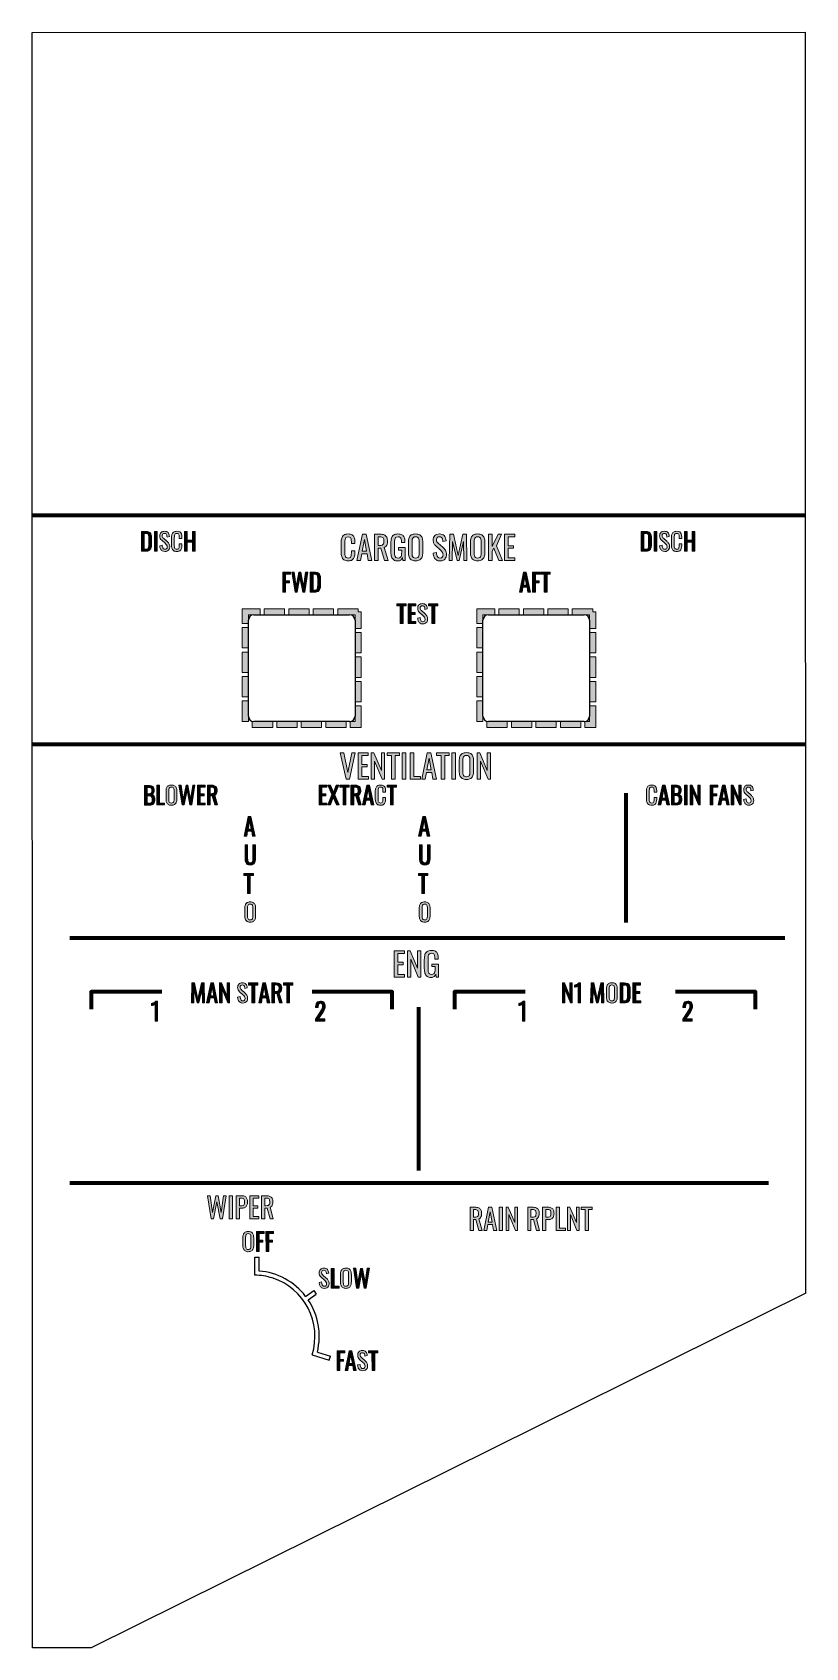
# Model space of a CAD drawing. Header units: inches. Extents: x 116 to 496, y 0 to 792.
import ezdxf

# ---------------------------------------------------------------- set-up
doc = ezdxf.new("R2010")
doc.units = ezdxf.units.IN
doc.header["$MEASUREMENT"] = 0
for name, color, linetype in [('Layer 2', 7, 'Continuous'), ('Left_SIde_Panel_01__Holes v4_0', 7, 'Continuous'), ('TEXT', 7, 'Continuous')]:
    doc.layers.add(name, color=color, linetype=linetype)

# ---------------------------------------------------------------- blocks, each defined once
blk = doc.blocks.new('block 2')
at = {"layer": 'Left_SIde_Panel_01__Holes v4_0', "color": 7, "lineweight": 25}
blk.add_lwpolyline([(145.26, -0.08), (116.5, -0.08)], dxfattribs=at)
blk = doc.blocks.new('block 3')
at = {"layer": 'Left_SIde_Panel_01__Holes v4_0', "color": 7, "lineweight": 25}
blk.add_lwpolyline([(495.56, 173.73), (145.26, -0.08)], dxfattribs=at)
blk = doc.blocks.new('block 7')
at = {"layer": 'Left_SIde_Panel_01__Holes v4_0', "color": 7, "lineweight": 25}
blk.add_lwpolyline([(116.44, 792.05), (495.51, 792.08)], dxfattribs=at)
blk = doc.blocks.new('block 10')
at = {"layer": 'Left_SIde_Panel_01__Holes v4_0', "color": 7, "lineweight": 25}
blk.add_lwpolyline([(337.37, 456.73), (337.37, 503.79)], dxfattribs=at)
blk = doc.blocks.new('block 12')
at = {"layer": 'Left_SIde_Panel_01__Holes v4_0', "color": 7, "lineweight": 25}
blk.add_open_spline([(274.63, 503.79), (274.63, 505.23), (273.46, 506.4), (272.01, 506.4)], degree=3, dxfattribs=at)
blk = doc.blocks.new('block 17')
at = {"layer": 'Left_SIde_Panel_01__Holes v4_0', "color": 7, "lineweight": 25}
blk.add_open_spline([(337.37, 456.73), (337.37, 455.29), (338.54, 454.12), (339.99, 454.12)], degree=3, dxfattribs=at)
blk = doc.blocks.new('block 19')
at = {"layer": 'Left_SIde_Panel_01__Holes v4_0', "color": 7, "lineweight": 25}
blk.add_open_spline([(387.04, 454.12), (388.49, 454.12), (389.66, 455.29), (389.66, 456.73)], degree=3, dxfattribs=at)
blk = doc.blocks.new('block 25')
at = {"layer": 'Left_SIde_Panel_01__Holes v4_0', "color": 7, "lineweight": 25}
blk.add_lwpolyline([(224.96, 506.4), (272.01, 506.4)], dxfattribs=at)
blk = doc.blocks.new('block 26')
at = {"layer": 'Left_SIde_Panel_01__Holes v4_0', "color": 7, "lineweight": 25}
blk.add_lwpolyline([(116.5, -0.08), (116.44, 792.05)], dxfattribs=at)
blk = doc.blocks.new('block 30')
at = {"layer": 'Left_SIde_Panel_01__Holes v4_0', "color": 7, "lineweight": 25}
blk.add_lwpolyline([(387.04, 454.12), (339.99, 454.12)], dxfattribs=at)
blk = doc.blocks.new('block 33')
at = {"layer": 'Left_SIde_Panel_01__Holes v4_0', "color": 7, "lineweight": 25}
blk.add_open_spline([(339.99, 506.4), (338.54, 506.4), (337.37, 505.23), (337.37, 503.79)], degree=3, dxfattribs=at)
blk = doc.blocks.new('block 35')
at = {"layer": 'Left_SIde_Panel_01__Holes v4_0', "color": 7, "lineweight": 25}
blk.add_open_spline([(389.66, 503.79), (389.66, 505.23), (388.49, 506.4), (387.04, 506.4)], degree=3, dxfattribs=at)
blk = doc.blocks.new('block 40')
at = {"layer": 'Left_SIde_Panel_01__Holes v4_0', "color": 7, "lineweight": 25}
blk.add_lwpolyline([(272.01, 454.11), (224.96, 454.11)], dxfattribs=at)
blk = doc.blocks.new('block 42')
at = {"layer": 'Left_SIde_Panel_01__Holes v4_0', "color": 7, "lineweight": 25}
blk.add_open_spline([(224.96, 506.4), (223.51, 506.4), (222.34, 505.23), (222.34, 503.79)], degree=3, dxfattribs=at)
blk = doc.blocks.new('block 43')
at = {"layer": 'Left_SIde_Panel_01__Holes v4_0', "color": 7, "lineweight": 25}
blk.add_lwpolyline([(274.63, 503.79), (274.63, 456.73)], dxfattribs=at)
blk = doc.blocks.new('block 44')
at = {"layer": 'Left_SIde_Panel_01__Holes v4_0', "color": 7, "lineweight": 25}
blk.add_open_spline([(222.34, 456.73), (222.34, 455.29), (223.51, 454.11), (224.96, 454.11)], degree=3, dxfattribs=at)
blk = doc.blocks.new('block 45')
at = {"layer": 'Left_SIde_Panel_01__Holes v4_0', "color": 7, "lineweight": 25}
blk.add_open_spline([(272.01, 454.11), (273.46, 454.11), (274.63, 455.29), (274.63, 456.73)], degree=3, dxfattribs=at)
blk = doc.blocks.new('block 46')
at = {"layer": 'Left_SIde_Panel_01__Holes v4_0', "color": 7, "lineweight": 25}
blk.add_lwpolyline([(222.34, 456.73), (222.34, 503.79)], dxfattribs=at)
blk = doc.blocks.new('block 47')
at = {"layer": 'Left_SIde_Panel_01__Holes v4_0', "color": 7, "lineweight": 25}
blk.add_lwpolyline([(339.99, 506.4), (387.04, 506.4)], dxfattribs=at)
blk = doc.blocks.new('block 48')
at = {"layer": 'Left_SIde_Panel_01__Holes v4_0', "color": 7, "lineweight": 25}
blk.add_lwpolyline([(389.66, 503.79), (389.66, 456.73)], dxfattribs=at)
blk = doc.blocks.new('block 53')
at = {"layer": 'Left_SIde_Panel_01__Holes v4_0', "color": 7, "lineweight": 25}
blk.add_lwpolyline([(495.56, 173.73), (495.51, 792.08)], dxfattribs=at)
blk = doc.blocks.new('block 62')
at = {"layer": 'Layer 2', "color": 7, "lineweight": 25}
blk.add_open_spline([(253.57, 148.25), (258.61, 164.05), (249.88, 180.93), (234.09, 185.97), (231.29, 186.86), (228.37, 187.33), (225.44, 187.38)], degree=3, knots=[0, 0, 0, 0, 1, 1, 1, 2, 2, 2, 2], dxfattribs=at)
blk = doc.blocks.new('block 63')
at = {"layer": 'Layer 2', "color": 7, "lineweight": 25}
blk.add_open_spline([(256.16, 149.64), (258.33, 158.43), (256.7, 167.73), (251.66, 175.26)], degree=3, dxfattribs=at)
blk = doc.blocks.new('block 64')
at = {"layer": 'Layer 2', "color": 7, "lineweight": 25}
blk.add_open_spline([(250.43, 176.97), (244.9, 184.14), (236.6, 188.65), (227.58, 189.39)], degree=3, dxfattribs=at)
blk = doc.blocks.new('block 65')
at = {"layer": 'Layer 2', "color": 7, "lineweight": 25}
blk.add_lwpolyline([(225.44, 187.38), (225.57, 196.15)], dxfattribs=at)
blk = doc.blocks.new('block 66')
at = {"layer": 'Layer 2', "color": 7, "lineweight": 25}
blk.add_lwpolyline([(227.58, 189.39), (227.68, 196.11)], dxfattribs=at)
blk = doc.blocks.new('block 67')
at = {"layer": 'Layer 2', "color": 7, "lineweight": 25}
blk.add_lwpolyline([(225.57, 196.15), (227.68, 196.11)], dxfattribs=at)
blk = doc.blocks.new('block 68')
at = {"layer": 'Layer 2', "color": 7, "lineweight": 25}
blk.add_lwpolyline([(253.57, 148.25), (261.93, 145.59)], dxfattribs=at)
blk = doc.blocks.new('block 69')
at = {"layer": 'Layer 2', "color": 7, "lineweight": 25}
blk.add_lwpolyline([(256.16, 149.64), (262.57, 147.6)], dxfattribs=at)
blk = doc.blocks.new('block 70')
at = {"layer": 'Layer 2', "color": 7, "lineweight": 25}
blk.add_lwpolyline([(261.93, 145.59), (262.57, 147.6)], dxfattribs=at)
blk = doc.blocks.new('block 71')
at = {"layer": 'Layer 2', "color": 7, "lineweight": 25}
blk.add_lwpolyline([(250.43, 176.97), (254.36, 179.8)], dxfattribs=at)
blk = doc.blocks.new('block 72')
at = {"layer": 'Layer 2', "color": 7, "lineweight": 25}
blk.add_lwpolyline([(251.66, 175.26), (255.59, 178.08)], dxfattribs=at)
blk = doc.blocks.new('block 73')
at = {"layer": 'Layer 2', "color": 7, "lineweight": 25}
blk.add_lwpolyline([(254.36, 179.8), (255.59, 178.08)], dxfattribs=at)
blk = doc.blocks.new('block 74')
at = {"layer": 'Layer 2', "color": 7, "lineweight": 106}
for points in [[(180, 321.5), (145.26, 321.5), (145.26, 313)], [(292.89, 313), (292.89, 321.5), (253.57, 321.5)]]:
    blk.add_lwpolyline(points, dxfattribs=at)
blk = doc.blocks.new('block 75')
at = {"layer": 'Layer 2', "color": 7, "lineweight": 106}
for points in [[(358.12, 321.5), (323.37, 321.5), (323.37, 313)], [(471, 313), (471, 321.5), (431.69, 321.5)]]:
    blk.add_lwpolyline(points, dxfattribs=at)
blk = doc.blocks.new('block 76')
at = {"layer": 'TEXT'}
h = blk.add_hatch(color=7, dxfattribs=at)
h.dxf.hatch_style = 2
edge = h.paths.add_edge_path()
edge.add_spline(control_points=[(271.29, 532.86), (270.37, 532.86), (269.66, 533.05), (269.16, 533.43), (268.65, 533.82), (268.3, 534.33), (268.1, 534.98), (267.9, 535.63), (267.8, 536.36), (267.8, 537.16), (267.8, 537.16), (267.8, 541.74), (267.8, 541.74), (267.8, 542.61), (267.9, 543.37), (268.1, 544.02), (268.3, 544.67), (268.65, 545.18), (269.16, 545.54), (269.66, 545.89), (270.37, 546.07), (271.29, 546.07), (272.1, 546.07), (272.74, 545.92), (273.22, 545.62), (273.69, 545.33), (274.04, 544.9), (274.24, 544.34), (274.45, 543.79), (274.56, 543.12), (274.56, 542.34), (274.56, 542.34), (274.56, 541.32), (274.56, 541.32), (274.56, 541.32), (272.84, 541.32), (272.84, 541.32), (272.84, 541.32), (272.84, 542.23), (272.84, 542.23), (272.84, 542.71), (272.82, 543.14), (272.77, 543.5), (272.72, 543.87), (272.59, 544.16), (272.38, 544.36), (272.17, 544.56), (271.81, 544.66), (271.31, 544.66), (270.79, 544.66), (270.42, 544.55), (270.19, 544.34), (269.95, 544.12), (269.8, 543.81), (269.73, 543.41), (269.66, 543.01), (269.63, 542.54), (269.63, 542.01), (269.63, 542.01), (269.63, 536.87), (269.63, 536.87), (269.63, 536.22), (269.68, 535.71), (269.79, 535.33), (269.89, 534.95), (270.07, 534.68), (270.31, 534.52), (270.56, 534.36), (270.89, 534.28), (271.31, 534.28), (271.8, 534.28), (272.15, 534.39), (272.36, 534.61), (272.58, 534.83), (272.71, 535.13), (272.76, 535.51), (272.82, 535.9), (272.84, 536.34), (272.84, 536.86), (272.84, 536.86), (272.84, 537.82), (272.84, 537.82), (272.84, 537.82), (274.56, 537.82), (274.56, 537.82), (274.56, 537.82), (274.56, 536.86), (274.56, 536.86), (274.56, 536.07), (274.46, 535.37), (274.27, 534.77), (274.08, 534.17), (273.74, 533.7), (273.28, 533.36), (272.81, 533.02), (272.14, 532.86), (271.29, 532.86)], knot_values=[0, 0, 0, 0, 1, 1, 1, 2, 2, 2, 3, 3, 3, 4, 4, 4, 5, 5, 5, 6, 6, 6, 7, 7, 7, 8, 8, 8, 9, 9, 9, 10, 10, 10, 11, 11, 11, 12, 12, 12, 13, 13, 13, 14, 14, 14, 15, 15, 15, 16, 16, 16, 17, 17, 17, 18, 18, 18, 19, 19, 19, 20, 20, 20, 21, 21, 21, 22, 22, 22, 23, 23, 23, 24, 24, 24, 25, 25, 25, 26, 26, 26, 27, 27, 27, 28, 28, 28, 29, 29, 29, 30, 30, 30, 31, 31, 31, 32, 32, 32, 32], degree=3, periodic=0)
h = blk.add_hatch(color=7, dxfattribs=at)
h.dxf.hatch_style = 2
h.paths.add_polyline_path([(275.58, 533), (278.33, 545.96), (280.08, 545.96), (282.84, 533), (281.13, 533), (280.54, 536.26), (277.9, 536.26), (277.28, 533)])
h.paths.add_polyline_path([(278.14, 537.56), (280.3, 537.56), (279.21, 543.4)])
h = blk.add_hatch(color=7, dxfattribs=at)
h.dxf.hatch_style = 2
edge = h.paths.add_edge_path()
edge.add_spline(control_points=[(284.15, 533), (284.15, 533), (284.15, 545.96), (284.15, 545.96), (284.15, 545.96), (286.76, 545.96), (286.76, 545.96), (287.63, 545.96), (288.34, 545.85), (288.91, 545.62), (289.47, 545.39), (289.89, 545.02), (290.16, 544.51), (290.44, 544.01), (290.57, 543.34), (290.57, 542.52), (290.57, 542.02), (290.52, 541.56), (290.41, 541.15), (290.3, 540.74), (290.13, 540.39), (289.9, 540.11), (289.66, 539.83), (289.35, 539.62), (288.97, 539.5), (288.97, 539.5), (290.81, 533), (290.81, 533), (290.81, 533), (289.07, 533), (289.07, 533), (289.07, 533), (287.37, 539.08), (287.37, 539.08), (287.37, 539.08), (285.96, 539.08), (285.96, 539.08), (285.96, 539.08), (285.96, 533), (285.96, 533), (285.96, 533), (284.15, 533), (284.15, 533)], knot_values=[0, 0, 0, 0, 1, 1, 1, 2, 2, 2, 3, 3, 3, 4, 4, 4, 5, 5, 5, 6, 6, 6, 7, 7, 7, 8, 8, 8, 9, 9, 9, 10, 10, 10, 11, 11, 11, 12, 12, 12, 13, 13, 13, 14, 14, 14, 14], degree=3, periodic=0)
edge = h.paths.add_edge_path()
edge.add_spline(control_points=[(285.96, 540.38), (285.96, 540.38), (286.65, 540.38), (286.65, 540.38), (287.16, 540.38), (287.58, 540.44), (287.9, 540.57), (288.22, 540.7), (288.45, 540.91), (288.6, 541.22), (288.75, 541.53), (288.83, 541.97), (288.83, 542.52), (288.83, 543.28), (288.69, 543.82), (288.41, 544.16), (288.13, 544.5), (287.58, 544.66), (286.76, 544.66), (286.76, 544.66), (285.96, 544.66), (285.96, 544.66), (285.96, 544.66), (285.96, 540.38), (285.96, 540.38)], knot_values=[0, 0, 0, 0, 1, 1, 1, 2, 2, 2, 3, 3, 3, 4, 4, 4, 5, 5, 5, 6, 6, 6, 7, 7, 7, 8, 8, 8, 8], degree=3, periodic=0)
h = blk.add_hatch(color=7, dxfattribs=at)
h.dxf.hatch_style = 2
edge = h.paths.add_edge_path()
edge.add_spline(control_points=[(295.55, 532.84), (294.74, 532.84), (294.09, 533.01), (293.6, 533.36), (293.12, 533.71), (292.77, 534.21), (292.55, 534.87), (292.33, 535.53), (292.22, 536.33), (292.22, 537.26), (292.22, 537.26), (292.22, 541.59), (292.22, 541.59), (292.22, 542.54), (292.32, 543.35), (292.52, 544.02), (292.71, 544.68), (293.06, 545.19), (293.57, 545.54), (294.08, 545.9), (294.78, 546.07), (295.69, 546.07), (296.5, 546.07), (297.16, 545.94), (297.65, 545.66), (298.15, 545.39), (298.51, 544.98), (298.73, 544.42), (298.96, 543.86), (299.07, 543.15), (299.07, 542.3), (299.07, 542.3), (299.07, 541.82), (299.07, 541.82), (299.07, 541.82), (297.37, 541.82), (297.37, 541.82), (297.37, 541.82), (297.37, 542.22), (297.37, 542.22), (297.37, 542.78), (297.33, 543.24), (297.26, 543.6), (297.18, 543.96), (297.03, 544.22), (296.8, 544.4), (296.57, 544.58), (296.21, 544.66), (295.72, 544.66), (295.19, 544.66), (294.8, 544.54), (294.56, 544.3), (294.32, 544.05), (294.17, 543.72), (294.12, 543.3), (294.06, 542.87), (294.03, 542.4), (294.03, 541.86), (294.03, 541.86), (294.03, 537.06), (294.03, 537.06), (294.03, 536.45), (294.07, 535.93), (294.16, 535.51), (294.25, 535.1), (294.43, 534.79), (294.68, 534.58), (294.94, 534.38), (295.3, 534.28), (295.77, 534.28), (296.24, 534.28), (296.6, 534.39), (296.86, 534.62), (297.12, 534.84), (297.29, 535.17), (297.39, 535.61), (297.48, 536.05), (297.53, 536.59), (297.53, 537.24), (297.53, 537.24), (297.53, 538.14), (297.53, 538.14), (297.53, 538.14), (295.88, 538.14), (295.88, 538.14), (295.88, 538.14), (295.88, 539.42), (295.88, 539.42), (295.88, 539.42), (299.16, 539.42), (299.16, 539.42), (299.16, 539.42), (299.16, 533), (299.16, 533), (299.16, 533), (298.03, 533), (298.03, 533), (298.03, 533), (297.85, 534.49), (297.85, 534.49), (297.68, 534.01), (297.41, 533.61), (297.05, 533.3), (296.69, 532.99), (296.19, 532.84), (295.55, 532.84)], knot_values=[0, 0, 0, 0, 1, 1, 1, 2, 2, 2, 3, 3, 3, 4, 4, 4, 5, 5, 5, 6, 6, 6, 7, 7, 7, 8, 8, 8, 9, 9, 9, 10, 10, 10, 11, 11, 11, 12, 12, 12, 13, 13, 13, 14, 14, 14, 15, 15, 15, 16, 16, 16, 17, 17, 17, 18, 18, 18, 19, 19, 19, 20, 20, 20, 21, 21, 21, 22, 22, 22, 23, 23, 23, 24, 24, 24, 25, 25, 25, 26, 26, 26, 27, 27, 27, 28, 28, 28, 29, 29, 29, 30, 30, 30, 31, 31, 31, 32, 32, 32, 33, 33, 33, 34, 34, 34, 35, 35, 35, 35], degree=3, periodic=0)
h = blk.add_hatch(color=7, dxfattribs=at)
h.dxf.hatch_style = 2
edge = h.paths.add_edge_path()
edge.add_spline(control_points=[(304.33, 532.86), (303.46, 532.86), (302.76, 533.03), (302.23, 533.37), (301.71, 533.71), (301.34, 534.2), (301.11, 534.83), (300.89, 535.47), (300.78, 536.21), (300.78, 537.06), (300.78, 537.06), (300.78, 541.98), (300.78, 541.98), (300.78, 542.83), (300.89, 543.56), (301.12, 544.18), (301.35, 544.79), (301.73, 545.26), (302.24, 545.58), (302.76, 545.91), (303.46, 546.07), (304.33, 546.07), (305.21, 546.07), (305.9, 545.91), (306.41, 545.58), (306.92, 545.25), (307.29, 544.78), (307.52, 544.17), (307.75, 543.56), (307.87, 542.83), (307.87, 541.98), (307.87, 541.98), (307.87, 537.05), (307.87, 537.05), (307.87, 536.21), (307.75, 535.47), (307.52, 534.84), (307.29, 534.21), (306.92, 533.72), (306.41, 533.38), (305.9, 533.03), (305.21, 532.86), (304.33, 532.86)], knot_values=[0, 0, 0, 0, 1, 1, 1, 2, 2, 2, 3, 3, 3, 4, 4, 4, 5, 5, 5, 6, 6, 6, 7, 7, 7, 8, 8, 8, 9, 9, 9, 10, 10, 10, 11, 11, 11, 12, 12, 12, 13, 13, 13, 14, 14, 14, 14], degree=3, periodic=0)
edge = h.paths.add_edge_path()
edge.add_spline(control_points=[(304.33, 534.28), (304.81, 534.28), (305.17, 534.38), (305.42, 534.58), (305.66, 534.77), (305.83, 535.05), (305.91, 535.41), (306, 535.77), (306.04, 536.18), (306.04, 536.66), (306.04, 536.66), (306.04, 542.34), (306.04, 542.34), (306.04, 542.82), (306, 543.24), (305.91, 543.58), (305.83, 543.93), (305.66, 544.2), (305.42, 544.38), (305.17, 544.57), (304.81, 544.66), (304.33, 544.66), (303.85, 544.66), (303.49, 544.57), (303.23, 544.38), (302.98, 544.2), (302.82, 543.93), (302.73, 543.58), (302.65, 543.24), (302.6, 542.82), (302.6, 542.34), (302.6, 542.34), (302.6, 536.66), (302.6, 536.66), (302.6, 536.18), (302.65, 535.77), (302.73, 535.41), (302.82, 535.05), (302.98, 534.77), (303.23, 534.58), (303.49, 534.38), (303.85, 534.28), (304.33, 534.28)], knot_values=[0, 0, 0, 0, 1, 1, 1, 2, 2, 2, 3, 3, 3, 4, 4, 4, 5, 5, 5, 6, 6, 6, 7, 7, 7, 8, 8, 8, 9, 9, 9, 10, 10, 10, 11, 11, 11, 12, 12, 12, 13, 13, 13, 14, 14, 14, 14], degree=3, periodic=0)
h = blk.add_hatch(color=7, dxfattribs=at)
h.dxf.hatch_style = 2
edge = h.paths.add_edge_path()
edge.add_spline(control_points=[(316.36, 532.86), (315.62, 532.86), (314.99, 533.02), (314.5, 533.34), (314, 533.66), (313.63, 534.1), (313.37, 534.66), (313.11, 535.23), (312.96, 535.89), (312.92, 536.63), (312.92, 536.63), (314.52, 537.06), (314.52, 537.06), (314.55, 536.61), (314.63, 536.16), (314.74, 535.74), (314.85, 535.31), (315.03, 534.96), (315.29, 534.69), (315.55, 534.42), (315.9, 534.28), (316.36, 534.28), (316.83, 534.28), (317.19, 534.41), (317.43, 534.67), (317.67, 534.93), (317.79, 535.31), (317.79, 535.8), (317.79, 536.39), (317.65, 536.86), (317.39, 537.22), (317.12, 537.57), (316.78, 537.93), (316.38, 538.3), (316.38, 538.3), (314.2, 540.22), (314.2, 540.22), (313.78, 540.59), (313.46, 541), (313.26, 541.44), (313.06, 541.88), (312.95, 542.43), (312.95, 543.08), (312.95, 544.03), (313.23, 544.77), (313.77, 545.29), (314.31, 545.81), (315.06, 546.07), (315.99, 546.07), (316.51, 546.07), (316.96, 546.01), (317.35, 545.87), (317.74, 545.74), (318.06, 545.53), (318.32, 545.26), (318.58, 544.98), (318.79, 544.63), (318.95, 544.21), (319.1, 543.79), (319.21, 543.29), (319.26, 542.73), (319.26, 542.73), (317.72, 542.31), (317.72, 542.31), (317.69, 542.74), (317.63, 543.13), (317.53, 543.49), (317.43, 543.85), (317.27, 544.13), (317.03, 544.35), (316.79, 544.57), (316.44, 544.68), (315.99, 544.68), (315.55, 544.68), (315.2, 544.56), (314.95, 544.32), (314.7, 544.08), (314.57, 543.73), (314.57, 543.26), (314.57, 542.86), (314.64, 542.54), (314.77, 542.28), (314.9, 542.02), (315.12, 541.76), (315.42, 541.5), (315.42, 541.5), (317.61, 539.58), (317.61, 539.58), (318.1, 539.15), (318.53, 538.64), (318.91, 538.05), (319.28, 537.46), (319.47, 536.75), (319.47, 535.94), (319.47, 535.3), (319.33, 534.75), (319.07, 534.29), (318.8, 533.82), (318.43, 533.47), (317.97, 533.22), (317.51, 532.98), (316.97, 532.86), (316.36, 532.86)], knot_values=[0, 0, 0, 0, 1, 1, 1, 2, 2, 2, 3, 3, 3, 4, 4, 4, 5, 5, 5, 6, 6, 6, 7, 7, 7, 8, 8, 8, 9, 9, 9, 10, 10, 10, 11, 11, 11, 12, 12, 12, 13, 13, 13, 14, 14, 14, 15, 15, 15, 16, 16, 16, 17, 17, 17, 18, 18, 18, 19, 19, 19, 20, 20, 20, 21, 21, 21, 22, 22, 22, 23, 23, 23, 24, 24, 24, 25, 25, 25, 26, 26, 26, 27, 27, 27, 28, 28, 28, 29, 29, 29, 30, 30, 30, 31, 31, 31, 32, 32, 32, 33, 33, 33, 34, 34, 34, 34], degree=3, periodic=0)
h = blk.add_hatch(color=7, dxfattribs=at)
h.dxf.hatch_style = 2
h.paths.add_polyline_path([(320.84, 533), (321.08, 545.96), (322.86, 545.96), (325.15, 535.45), (327.45, 545.96), (329.21, 545.96), (329.45, 533), (327.99, 533), (327.85, 542.41), (325.66, 533), (324.63, 533), (322.46, 542.41), (322.31, 533)])
h = blk.add_hatch(color=7, dxfattribs=at)
h.dxf.hatch_style = 2
edge = h.paths.add_edge_path()
edge.add_spline(control_points=[(334.75, 532.86), (333.87, 532.86), (333.17, 533.03), (332.65, 533.37), (332.13, 533.71), (331.75, 534.2), (331.53, 534.83), (331.31, 535.47), (331.19, 536.21), (331.19, 537.06), (331.19, 537.06), (331.19, 541.98), (331.19, 541.98), (331.19, 542.83), (331.31, 543.56), (331.54, 544.18), (331.77, 544.79), (332.14, 545.26), (332.66, 545.58), (333.17, 545.91), (333.87, 546.07), (334.75, 546.07), (335.62, 546.07), (336.31, 545.91), (336.83, 545.58), (337.34, 545.25), (337.71, 544.78), (337.94, 544.17), (338.17, 543.56), (338.28, 542.83), (338.28, 541.98), (338.28, 541.98), (338.28, 537.05), (338.28, 537.05), (338.28, 536.21), (338.17, 535.47), (337.94, 534.84), (337.71, 534.21), (337.34, 533.72), (336.83, 533.38), (336.31, 533.03), (335.62, 532.86), (334.75, 532.86)], knot_values=[0, 0, 0, 0, 1, 1, 1, 2, 2, 2, 3, 3, 3, 4, 4, 4, 5, 5, 5, 6, 6, 6, 7, 7, 7, 8, 8, 8, 9, 9, 9, 10, 10, 10, 11, 11, 11, 12, 12, 12, 13, 13, 13, 14, 14, 14, 14], degree=3, periodic=0)
edge = h.paths.add_edge_path()
edge.add_spline(control_points=[(334.75, 534.28), (335.23, 534.28), (335.59, 534.38), (335.83, 534.58), (336.08, 534.77), (336.24, 535.05), (336.33, 535.41), (336.42, 535.77), (336.46, 536.18), (336.46, 536.66), (336.46, 536.66), (336.46, 542.34), (336.46, 542.34), (336.46, 542.82), (336.42, 543.24), (336.33, 543.58), (336.24, 543.93), (336.08, 544.2), (335.83, 544.38), (335.59, 544.57), (335.23, 544.66), (334.75, 544.66), (334.27, 544.66), (333.9, 544.57), (333.65, 544.38), (333.4, 544.2), (333.23, 543.93), (333.15, 543.58), (333.06, 543.24), (333.02, 542.82), (333.02, 542.34), (333.02, 542.34), (333.02, 536.66), (333.02, 536.66), (333.02, 536.18), (333.06, 535.77), (333.15, 535.41), (333.23, 535.05), (333.4, 534.77), (333.65, 534.58), (333.9, 534.38), (334.27, 534.28), (334.75, 534.28)], knot_values=[0, 0, 0, 0, 1, 1, 1, 2, 2, 2, 3, 3, 3, 4, 4, 4, 5, 5, 5, 6, 6, 6, 7, 7, 7, 8, 8, 8, 9, 9, 9, 10, 10, 10, 11, 11, 11, 12, 12, 12, 13, 13, 13, 14, 14, 14, 14], degree=3, periodic=0)
h = blk.add_hatch(color=7, dxfattribs=at)
h.dxf.hatch_style = 2
h.paths.add_polyline_path([(340.06, 533), (340.06, 545.96), (341.87, 545.96), (341.87, 539.85), (344.84, 545.96), (346.52, 545.96), (343.96, 540.25), (346.94, 533), (345.18, 533), (342.7, 539.08), (341.87, 537.58), (341.87, 533)])
h = blk.add_hatch(color=7, dxfattribs=at)
h.dxf.hatch_style = 2
h.paths.add_polyline_path([(347.98, 533), (347.98, 545.96), (353, 545.96), (353, 544.62), (349.79, 544.62), (349.79, 540.33), (352.39, 540.33), (352.39, 539.05), (349.79, 539.05), (349.79, 534.3), (353.03, 534.3), (353.03, 533)])
at = {"layer": 'TEXT', "lineweight": 0}
for points in [[(275.58, 533), (278.33, 545.96), (280.08, 545.96), (282.84, 533), (281.13, 533), (280.54, 536.26), (277.9, 536.26), (277.28, 533), (275.58, 533)], [(278.14, 537.56), (280.3, 537.56), (279.21, 543.4), (278.14, 537.56)], [(320.84, 533), (321.08, 545.96), (322.86, 545.96), (325.15, 535.45), (327.45, 545.96), (329.21, 545.96), (329.45, 533), (327.99, 533), (327.85, 542.41), (325.66, 533), (324.63, 533), (322.46, 542.41), (322.31, 533), (320.84, 533)], [(340.06, 533), (340.06, 545.96), (341.87, 545.96), (341.87, 539.85), (344.84, 545.96), (346.52, 545.96), (343.96, 540.25), (346.94, 533), (345.18, 533), (342.7, 539.08), (341.87, 537.58), (341.87, 533), (340.06, 533)], [(347.98, 533), (347.98, 545.96), (353, 545.96), (353, 544.62), (349.79, 544.62), (349.79, 540.33), (352.39, 540.33), (352.39, 539.05), (349.79, 539.05), (349.79, 534.3), (353.03, 534.3), (353.03, 533), (347.98, 533)]]:
    blk.add_lwpolyline(points, dxfattribs=at)
for points, knots in [([(271.29, 532.86), (270.37, 532.86), (269.66, 533.05), (269.16, 533.43), (268.65, 533.82), (268.3, 534.33), (268.1, 534.98), (267.9, 535.63), (267.8, 536.36), (267.8, 537.16), (267.8, 537.16), (267.8, 541.74), (267.8, 541.74), (267.8, 542.61), (267.9, 543.37), (268.1, 544.02), (268.3, 544.67), (268.65, 545.18), (269.16, 545.54), (269.66, 545.89), (270.37, 546.07), (271.29, 546.07), (272.1, 546.07), (272.74, 545.92), (273.22, 545.62), (273.69, 545.33), (274.04, 544.9), (274.24, 544.34), (274.45, 543.79), (274.56, 543.12), (274.56, 542.34), (274.56, 542.34), (274.56, 541.32), (274.56, 541.32), (274.56, 541.32), (272.84, 541.32), (272.84, 541.32), (272.84, 541.32), (272.84, 542.23), (272.84, 542.23), (272.84, 542.71), (272.82, 543.14), (272.77, 543.5), (272.72, 543.87), (272.59, 544.16), (272.38, 544.36), (272.17, 544.56), (271.81, 544.66), (271.31, 544.66), (270.79, 544.66), (270.42, 544.55), (270.19, 544.34), (269.95, 544.12), (269.8, 543.81), (269.73, 543.41), (269.66, 543.01), (269.63, 542.54), (269.63, 542.01), (269.63, 542.01), (269.63, 536.87), (269.63, 536.87), (269.63, 536.22), (269.68, 535.71), (269.79, 535.33), (269.89, 534.95), (270.07, 534.68), (270.31, 534.52), (270.56, 534.36), (270.89, 534.28), (271.31, 534.28), (271.8, 534.28), (272.15, 534.39), (272.36, 534.61), (272.58, 534.83), (272.71, 535.13), (272.76, 535.51), (272.82, 535.9), (272.84, 536.34), (272.84, 536.86), (272.84, 536.86), (272.84, 537.82), (272.84, 537.82), (272.84, 537.82), (274.56, 537.82), (274.56, 537.82), (274.56, 537.82), (274.56, 536.86), (274.56, 536.86), (274.56, 536.07), (274.46, 535.37), (274.27, 534.77), (274.08, 534.17), (273.74, 533.7), (273.28, 533.36), (272.81, 533.02), (272.14, 532.86), (271.29, 532.86)], [0, 0, 0, 0, 1, 1, 1, 2, 2, 2, 3, 3, 3, 4, 4, 4, 5, 5, 5, 6, 6, 6, 7, 7, 7, 8, 8, 8, 9, 9, 9, 10, 10, 10, 11, 11, 11, 12, 12, 12, 13, 13, 13, 14, 14, 14, 15, 15, 15, 16, 16, 16, 17, 17, 17, 18, 18, 18, 19, 19, 19, 20, 20, 20, 21, 21, 21, 22, 22, 22, 23, 23, 23, 24, 24, 24, 25, 25, 25, 26, 26, 26, 27, 27, 27, 28, 28, 28, 29, 29, 29, 30, 30, 30, 31, 31, 31, 32, 32, 32, 32]), ([(284.15, 533), (284.15, 533), (284.15, 545.96), (284.15, 545.96), (284.15, 545.96), (286.76, 545.96), (286.76, 545.96), (287.63, 545.96), (288.34, 545.85), (288.91, 545.62), (289.47, 545.39), (289.89, 545.02), (290.16, 544.51), (290.44, 544.01), (290.57, 543.34), (290.57, 542.52), (290.57, 542.02), (290.52, 541.56), (290.41, 541.15), (290.3, 540.74), (290.13, 540.39), (289.9, 540.11), (289.66, 539.83), (289.35, 539.62), (288.97, 539.5), (288.97, 539.5), (290.81, 533), (290.81, 533), (290.81, 533), (289.07, 533), (289.07, 533), (289.07, 533), (287.37, 539.08), (287.37, 539.08), (287.37, 539.08), (285.96, 539.08), (285.96, 539.08), (285.96, 539.08), (285.96, 533), (285.96, 533), (285.96, 533), (284.15, 533), (284.15, 533)], [0, 0, 0, 0, 1, 1, 1, 2, 2, 2, 3, 3, 3, 4, 4, 4, 5, 5, 5, 6, 6, 6, 7, 7, 7, 8, 8, 8, 9, 9, 9, 10, 10, 10, 11, 11, 11, 12, 12, 12, 13, 13, 13, 14, 14, 14, 14]), ([(285.96, 540.38), (285.96, 540.38), (286.65, 540.38), (286.65, 540.38), (287.16, 540.38), (287.58, 540.44), (287.9, 540.57), (288.22, 540.7), (288.45, 540.91), (288.6, 541.22), (288.75, 541.53), (288.83, 541.97), (288.83, 542.52), (288.83, 543.28), (288.69, 543.82), (288.41, 544.16), (288.13, 544.5), (287.58, 544.66), (286.76, 544.66), (286.76, 544.66), (285.96, 544.66), (285.96, 544.66), (285.96, 544.66), (285.96, 540.38), (285.96, 540.38)], [0, 0, 0, 0, 1, 1, 1, 2, 2, 2, 3, 3, 3, 4, 4, 4, 5, 5, 5, 6, 6, 6, 7, 7, 7, 8, 8, 8, 8]), ([(295.55, 532.84), (294.74, 532.84), (294.09, 533.01), (293.6, 533.36), (293.12, 533.71), (292.77, 534.21), (292.55, 534.87), (292.33, 535.53), (292.22, 536.33), (292.22, 537.26), (292.22, 537.26), (292.22, 541.59), (292.22, 541.59), (292.22, 542.54), (292.32, 543.35), (292.52, 544.02), (292.71, 544.68), (293.06, 545.19), (293.57, 545.54), (294.08, 545.9), (294.78, 546.07), (295.69, 546.07), (296.5, 546.07), (297.16, 545.94), (297.65, 545.66), (298.15, 545.39), (298.51, 544.98), (298.73, 544.42), (298.96, 543.86), (299.07, 543.15), (299.07, 542.3), (299.07, 542.3), (299.07, 541.82), (299.07, 541.82), (299.07, 541.82), (297.37, 541.82), (297.37, 541.82), (297.37, 541.82), (297.37, 542.22), (297.37, 542.22), (297.37, 542.78), (297.33, 543.24), (297.26, 543.6), (297.18, 543.96), (297.03, 544.22), (296.8, 544.4), (296.57, 544.58), (296.21, 544.66), (295.72, 544.66), (295.19, 544.66), (294.8, 544.54), (294.56, 544.3), (294.32, 544.05), (294.17, 543.72), (294.12, 543.3), (294.06, 542.87), (294.03, 542.4), (294.03, 541.86), (294.03, 541.86), (294.03, 537.06), (294.03, 537.06), (294.03, 536.45), (294.07, 535.93), (294.16, 535.51), (294.25, 535.1), (294.43, 534.79), (294.68, 534.58), (294.94, 534.38), (295.3, 534.28), (295.77, 534.28), (296.24, 534.28), (296.6, 534.39), (296.86, 534.62), (297.12, 534.84), (297.29, 535.17), (297.39, 535.61), (297.48, 536.05), (297.53, 536.59), (297.53, 537.24), (297.53, 537.24), (297.53, 538.14), (297.53, 538.14), (297.53, 538.14), (295.88, 538.14), (295.88, 538.14), (295.88, 538.14), (295.88, 539.42), (295.88, 539.42), (295.88, 539.42), (299.16, 539.42), (299.16, 539.42), (299.16, 539.42), (299.16, 533), (299.16, 533), (299.16, 533), (298.03, 533), (298.03, 533), (298.03, 533), (297.85, 534.49), (297.85, 534.49), (297.68, 534.01), (297.41, 533.61), (297.05, 533.3), (296.69, 532.99), (296.19, 532.84), (295.55, 532.84)], [0, 0, 0, 0, 1, 1, 1, 2, 2, 2, 3, 3, 3, 4, 4, 4, 5, 5, 5, 6, 6, 6, 7, 7, 7, 8, 8, 8, 9, 9, 9, 10, 10, 10, 11, 11, 11, 12, 12, 12, 13, 13, 13, 14, 14, 14, 15, 15, 15, 16, 16, 16, 17, 17, 17, 18, 18, 18, 19, 19, 19, 20, 20, 20, 21, 21, 21, 22, 22, 22, 23, 23, 23, 24, 24, 24, 25, 25, 25, 26, 26, 26, 27, 27, 27, 28, 28, 28, 29, 29, 29, 30, 30, 30, 31, 31, 31, 32, 32, 32, 33, 33, 33, 34, 34, 34, 35, 35, 35, 35]), ([(304.33, 532.86), (303.46, 532.86), (302.76, 533.03), (302.23, 533.37), (301.71, 533.71), (301.34, 534.2), (301.11, 534.83), (300.89, 535.47), (300.78, 536.21), (300.78, 537.06), (300.78, 537.06), (300.78, 541.98), (300.78, 541.98), (300.78, 542.83), (300.89, 543.56), (301.12, 544.18), (301.35, 544.79), (301.73, 545.26), (302.24, 545.58), (302.76, 545.91), (303.46, 546.07), (304.33, 546.07), (305.21, 546.07), (305.9, 545.91), (306.41, 545.58), (306.92, 545.25), (307.29, 544.78), (307.52, 544.17), (307.75, 543.56), (307.87, 542.83), (307.87, 541.98), (307.87, 541.98), (307.87, 537.05), (307.87, 537.05), (307.87, 536.21), (307.75, 535.47), (307.52, 534.84), (307.29, 534.21), (306.92, 533.72), (306.41, 533.38), (305.9, 533.03), (305.21, 532.86), (304.33, 532.86)], [0, 0, 0, 0, 1, 1, 1, 2, 2, 2, 3, 3, 3, 4, 4, 4, 5, 5, 5, 6, 6, 6, 7, 7, 7, 8, 8, 8, 9, 9, 9, 10, 10, 10, 11, 11, 11, 12, 12, 12, 13, 13, 13, 14, 14, 14, 14]), ([(304.33, 534.28), (304.81, 534.28), (305.17, 534.38), (305.42, 534.58), (305.66, 534.77), (305.83, 535.05), (305.91, 535.41), (306, 535.77), (306.04, 536.18), (306.04, 536.66), (306.04, 536.66), (306.04, 542.34), (306.04, 542.34), (306.04, 542.82), (306, 543.24), (305.91, 543.58), (305.83, 543.93), (305.66, 544.2), (305.42, 544.38), (305.17, 544.57), (304.81, 544.66), (304.33, 544.66), (303.85, 544.66), (303.49, 544.57), (303.23, 544.38), (302.98, 544.2), (302.82, 543.93), (302.73, 543.58), (302.65, 543.24), (302.6, 542.82), (302.6, 542.34), (302.6, 542.34), (302.6, 536.66), (302.6, 536.66), (302.6, 536.18), (302.65, 535.77), (302.73, 535.41), (302.82, 535.05), (302.98, 534.77), (303.23, 534.58), (303.49, 534.38), (303.85, 534.28), (304.33, 534.28)], [0, 0, 0, 0, 1, 1, 1, 2, 2, 2, 3, 3, 3, 4, 4, 4, 5, 5, 5, 6, 6, 6, 7, 7, 7, 8, 8, 8, 9, 9, 9, 10, 10, 10, 11, 11, 11, 12, 12, 12, 13, 13, 13, 14, 14, 14, 14]), ([(316.36, 532.86), (315.62, 532.86), (314.99, 533.02), (314.5, 533.34), (314, 533.66), (313.63, 534.1), (313.37, 534.66), (313.11, 535.23), (312.96, 535.89), (312.92, 536.63), (312.92, 536.63), (314.52, 537.06), (314.52, 537.06), (314.55, 536.61), (314.63, 536.16), (314.74, 535.74), (314.85, 535.31), (315.03, 534.96), (315.29, 534.69), (315.55, 534.42), (315.9, 534.28), (316.36, 534.28), (316.83, 534.28), (317.19, 534.41), (317.43, 534.67), (317.67, 534.93), (317.79, 535.31), (317.79, 535.8), (317.79, 536.39), (317.65, 536.86), (317.39, 537.22), (317.12, 537.57), (316.78, 537.93), (316.38, 538.3), (316.38, 538.3), (314.2, 540.22), (314.2, 540.22), (313.78, 540.59), (313.46, 541), (313.26, 541.44), (313.06, 541.88), (312.95, 542.43), (312.95, 543.08), (312.95, 544.03), (313.23, 544.77), (313.77, 545.29), (314.31, 545.81), (315.06, 546.07), (315.99, 546.07), (316.51, 546.07), (316.96, 546.01), (317.35, 545.87), (317.74, 545.74), (318.06, 545.53), (318.32, 545.26), (318.58, 544.98), (318.79, 544.63), (318.95, 544.21), (319.1, 543.79), (319.21, 543.29), (319.26, 542.73), (319.26, 542.73), (317.72, 542.31), (317.72, 542.31), (317.69, 542.74), (317.63, 543.13), (317.53, 543.49), (317.43, 543.85), (317.27, 544.13), (317.03, 544.35), (316.79, 544.57), (316.44, 544.68), (315.99, 544.68), (315.55, 544.68), (315.2, 544.56), (314.95, 544.32), (314.7, 544.08), (314.57, 543.73), (314.57, 543.26), (314.57, 542.86), (314.64, 542.54), (314.77, 542.28), (314.9, 542.02), (315.12, 541.76), (315.42, 541.5), (315.42, 541.5), (317.61, 539.58), (317.61, 539.58), (318.1, 539.15), (318.53, 538.64), (318.91, 538.05), (319.28, 537.46), (319.47, 536.75), (319.47, 535.94), (319.47, 535.3), (319.33, 534.75), (319.07, 534.29), (318.8, 533.82), (318.43, 533.47), (317.97, 533.22), (317.51, 532.98), (316.97, 532.86), (316.36, 532.86)], [0, 0, 0, 0, 1, 1, 1, 2, 2, 2, 3, 3, 3, 4, 4, 4, 5, 5, 5, 6, 6, 6, 7, 7, 7, 8, 8, 8, 9, 9, 9, 10, 10, 10, 11, 11, 11, 12, 12, 12, 13, 13, 13, 14, 14, 14, 15, 15, 15, 16, 16, 16, 17, 17, 17, 18, 18, 18, 19, 19, 19, 20, 20, 20, 21, 21, 21, 22, 22, 22, 23, 23, 23, 24, 24, 24, 25, 25, 25, 26, 26, 26, 27, 27, 27, 28, 28, 28, 29, 29, 29, 30, 30, 30, 31, 31, 31, 32, 32, 32, 33, 33, 33, 34, 34, 34, 34]), ([(334.75, 532.86), (333.87, 532.86), (333.17, 533.03), (332.65, 533.37), (332.13, 533.71), (331.75, 534.2), (331.53, 534.83), (331.31, 535.47), (331.19, 536.21), (331.19, 537.06), (331.19, 537.06), (331.19, 541.98), (331.19, 541.98), (331.19, 542.83), (331.31, 543.56), (331.54, 544.18), (331.77, 544.79), (332.14, 545.26), (332.66, 545.58), (333.17, 545.91), (333.87, 546.07), (334.75, 546.07), (335.62, 546.07), (336.31, 545.91), (336.83, 545.58), (337.34, 545.25), (337.71, 544.78), (337.94, 544.17), (338.17, 543.56), (338.28, 542.83), (338.28, 541.98), (338.28, 541.98), (338.28, 537.05), (338.28, 537.05), (338.28, 536.21), (338.17, 535.47), (337.94, 534.84), (337.71, 534.21), (337.34, 533.72), (336.83, 533.38), (336.31, 533.03), (335.62, 532.86), (334.75, 532.86)], [0, 0, 0, 0, 1, 1, 1, 2, 2, 2, 3, 3, 3, 4, 4, 4, 5, 5, 5, 6, 6, 6, 7, 7, 7, 8, 8, 8, 9, 9, 9, 10, 10, 10, 11, 11, 11, 12, 12, 12, 13, 13, 13, 14, 14, 14, 14]), ([(334.75, 534.28), (335.23, 534.28), (335.59, 534.38), (335.83, 534.58), (336.08, 534.77), (336.24, 535.05), (336.33, 535.41), (336.42, 535.77), (336.46, 536.18), (336.46, 536.66), (336.46, 536.66), (336.46, 542.34), (336.46, 542.34), (336.46, 542.82), (336.42, 543.24), (336.33, 543.58), (336.24, 543.93), (336.08, 544.2), (335.83, 544.38), (335.59, 544.57), (335.23, 544.66), (334.75, 544.66), (334.27, 544.66), (333.9, 544.57), (333.65, 544.38), (333.4, 544.2), (333.23, 543.93), (333.15, 543.58), (333.06, 543.24), (333.02, 542.82), (333.02, 542.34), (333.02, 542.34), (333.02, 536.66), (333.02, 536.66), (333.02, 536.18), (333.06, 535.77), (333.15, 535.41), (333.23, 535.05), (333.4, 534.77), (333.65, 534.58), (333.9, 534.38), (334.27, 534.28), (334.75, 534.28)], [0, 0, 0, 0, 1, 1, 1, 2, 2, 2, 3, 3, 3, 4, 4, 4, 5, 5, 5, 6, 6, 6, 7, 7, 7, 8, 8, 8, 9, 9, 9, 10, 10, 10, 11, 11, 11, 12, 12, 12, 13, 13, 13, 14, 14, 14, 14])]:
    blk.add_open_spline(points, degree=3, knots=knots, dxfattribs=at)
blk = doc.blocks.new('block 77')
at = {"layer": 'TEXT'}
h = blk.add_hatch(color=7, dxfattribs=at)
h.dxf.hatch_style = 2
h.paths.add_polyline_path([(296.84, 502.09), (296.84, 510.81), (295.19, 510.81), (295.19, 511.81), (299.79, 511.81), (299.79, 510.81), (298.19, 510.81), (298.19, 502.09)])
h = blk.add_hatch(color=7, dxfattribs=at)
h.dxf.hatch_style = 2
h.paths.add_polyline_path([(300.73, 502.09), (300.73, 511.81), (304.49, 511.81), (304.49, 510.81), (302.08, 510.81), (302.08, 507.59), (304.04, 507.59), (304.04, 506.63), (302.08, 506.63), (302.08, 503.07), (304.52, 503.07), (304.52, 502.09)])
h = blk.add_hatch(color=7, dxfattribs=at)
h.dxf.hatch_style = 2
edge = h.paths.add_edge_path()
edge.add_spline(control_points=[(307.9, 501.99), (307.34, 501.99), (306.88, 502.11), (306.5, 502.35), (306.13, 502.59), (305.85, 502.92), (305.66, 503.34), (305.46, 503.77), (305.35, 504.26), (305.32, 504.82), (305.32, 504.82), (306.52, 505.14), (306.52, 505.14), (306.54, 504.8), (306.6, 504.47), (306.68, 504.15), (306.77, 503.83), (306.9, 503.56), (307.1, 503.36), (307.29, 503.16), (307.56, 503.05), (307.9, 503.05), (308.25, 503.05), (308.52, 503.15), (308.7, 503.35), (308.88, 503.54), (308.97, 503.83), (308.97, 504.19), (308.97, 504.63), (308.87, 504.99), (308.67, 505.26), (308.47, 505.52), (308.22, 505.79), (307.91, 506.07), (307.91, 506.07), (306.28, 507.51), (306.28, 507.51), (305.96, 507.79), (305.73, 508.09), (305.57, 508.42), (305.42, 508.76), (305.35, 509.17), (305.35, 509.65), (305.35, 510.37), (305.55, 510.92), (305.96, 511.31), (306.37, 511.7), (306.92, 511.9), (307.62, 511.9), (308.01, 511.9), (308.35, 511.85), (308.64, 511.75), (308.93, 511.65), (309.17, 511.49), (309.37, 511.29), (309.57, 511.08), (309.72, 510.82), (309.84, 510.5), (309.96, 510.18), (310.03, 509.81), (310.07, 509.39), (310.07, 509.39), (308.92, 509.08), (308.92, 509.08), (308.9, 509.4), (308.85, 509.69), (308.78, 509.96), (308.71, 510.23), (308.58, 510.44), (308.4, 510.61), (308.22, 510.77), (307.96, 510.85), (307.62, 510.85), (307.29, 510.85), (307.03, 510.76), (306.84, 510.58), (306.65, 510.4), (306.56, 510.14), (306.56, 509.79), (306.56, 509.49), (306.61, 509.25), (306.71, 509.05), (306.81, 508.86), (306.97, 508.67), (307.19, 508.47), (307.19, 508.47), (308.84, 507.03), (308.84, 507.03), (309.21, 506.71), (309.53, 506.32), (309.81, 505.88), (310.09, 505.44), (310.23, 504.91), (310.23, 504.3), (310.23, 503.82), (310.13, 503.41), (309.93, 503.06), (309.73, 502.71), (309.46, 502.45), (309.11, 502.26), (308.76, 502.08), (308.36, 501.99), (307.9, 501.99)], knot_values=[0, 0, 0, 0, 1, 1, 1, 2, 2, 2, 3, 3, 3, 4, 4, 4, 5, 5, 5, 6, 6, 6, 7, 7, 7, 8, 8, 8, 9, 9, 9, 10, 10, 10, 11, 11, 11, 12, 12, 12, 13, 13, 13, 14, 14, 14, 15, 15, 15, 16, 16, 16, 17, 17, 17, 18, 18, 18, 19, 19, 19, 20, 20, 20, 21, 21, 21, 22, 22, 22, 23, 23, 23, 24, 24, 24, 25, 25, 25, 26, 26, 26, 27, 27, 27, 28, 28, 28, 29, 29, 29, 30, 30, 30, 31, 31, 31, 32, 32, 32, 33, 33, 33, 34, 34, 34, 34], degree=3, periodic=0)
h = blk.add_hatch(color=7, dxfattribs=at)
h.dxf.hatch_style = 2
h.paths.add_polyline_path([(312.35, 502.09), (312.35, 510.81), (310.71, 510.81), (310.71, 511.81), (315.3, 511.81), (315.3, 510.81), (313.71, 510.81), (313.71, 502.09)])
at = {"layer": 'TEXT', "lineweight": 0}
for points in [[(296.84, 502.09), (296.84, 510.81), (295.19, 510.81), (295.19, 511.81), (299.79, 511.81), (299.79, 510.81), (298.19, 510.81), (298.19, 502.09), (296.84, 502.09)], [(300.73, 502.09), (300.73, 511.81), (304.49, 511.81), (304.49, 510.81), (302.08, 510.81), (302.08, 507.59), (304.04, 507.59), (304.04, 506.63), (302.08, 506.63), (302.08, 503.07), (304.52, 503.07), (304.52, 502.09), (300.73, 502.09)], [(312.35, 502.09), (312.35, 510.81), (310.71, 510.81), (310.71, 511.81), (315.3, 511.81), (315.3, 510.81), (313.71, 510.81), (313.71, 502.09), (312.35, 502.09)]]:
    blk.add_lwpolyline(points, dxfattribs=at)
blk.add_open_spline([(307.9, 501.99), (307.34, 501.99), (306.88, 502.11), (306.5, 502.35), (306.13, 502.59), (305.85, 502.92), (305.66, 503.34), (305.46, 503.77), (305.35, 504.26), (305.32, 504.82), (305.32, 504.82), (306.52, 505.14), (306.52, 505.14), (306.54, 504.8), (306.6, 504.47), (306.68, 504.15), (306.77, 503.83), (306.9, 503.56), (307.1, 503.36), (307.29, 503.16), (307.56, 503.05), (307.9, 503.05), (308.25, 503.05), (308.52, 503.15), (308.7, 503.35), (308.88, 503.54), (308.97, 503.83), (308.97, 504.19), (308.97, 504.63), (308.87, 504.99), (308.67, 505.26), (308.47, 505.52), (308.22, 505.79), (307.91, 506.07), (307.91, 506.07), (306.28, 507.51), (306.28, 507.51), (305.96, 507.79), (305.73, 508.09), (305.57, 508.42), (305.42, 508.76), (305.35, 509.17), (305.35, 509.65), (305.35, 510.37), (305.55, 510.92), (305.96, 511.31), (306.37, 511.7), (306.92, 511.9), (307.62, 511.9), (308.01, 511.9), (308.35, 511.85), (308.64, 511.75), (308.93, 511.65), (309.17, 511.49), (309.37, 511.29), (309.57, 511.08), (309.72, 510.82), (309.84, 510.5), (309.96, 510.18), (310.03, 509.81), (310.07, 509.39), (310.07, 509.39), (308.92, 509.08), (308.92, 509.08), (308.9, 509.4), (308.85, 509.69), (308.78, 509.96), (308.71, 510.23), (308.58, 510.44), (308.4, 510.61), (308.22, 510.77), (307.96, 510.85), (307.62, 510.85), (307.29, 510.85), (307.03, 510.76), (306.84, 510.58), (306.65, 510.4), (306.56, 510.14), (306.56, 509.79), (306.56, 509.49), (306.61, 509.25), (306.71, 509.05), (306.81, 508.86), (306.97, 508.67), (307.19, 508.47), (307.19, 508.47), (308.84, 507.03), (308.84, 507.03), (309.21, 506.71), (309.53, 506.32), (309.81, 505.88), (310.09, 505.44), (310.23, 504.91), (310.23, 504.3), (310.23, 503.82), (310.13, 503.41), (309.93, 503.06), (309.73, 502.71), (309.46, 502.45), (309.11, 502.26), (308.76, 502.08), (308.36, 501.99), (307.9, 501.99)], degree=3, knots=[0, 0, 0, 0, 1, 1, 1, 2, 2, 2, 3, 3, 3, 4, 4, 4, 5, 5, 5, 6, 6, 6, 7, 7, 7, 8, 8, 8, 9, 9, 9, 10, 10, 10, 11, 11, 11, 12, 12, 12, 13, 13, 13, 14, 14, 14, 15, 15, 15, 16, 16, 16, 17, 17, 17, 18, 18, 18, 19, 19, 19, 20, 20, 20, 21, 21, 21, 22, 22, 22, 23, 23, 23, 24, 24, 24, 25, 25, 25, 26, 26, 26, 27, 27, 27, 28, 28, 28, 29, 29, 29, 30, 30, 30, 31, 31, 31, 32, 32, 32, 33, 33, 33, 34, 34, 34, 34], dxfattribs=at)
blk = doc.blocks.new('block 79')
at = {"layer": 'TEXT'}
h = blk.add_hatch(color=7, dxfattribs=at)
h.dxf.hatch_style = 2
h.paths.add_polyline_path([(239.27, 517.58), (239.27, 527.3), (243.03, 527.3), (243.03, 526.32), (240.62, 526.32), (240.62, 523.08), (242.49, 523.08), (242.49, 522.12), (240.62, 522.12), (240.62, 517.58)])
h = blk.add_hatch(color=7, dxfattribs=at)
h.dxf.hatch_style = 2
h.paths.add_polyline_path([(245.22, 517.58), (243.64, 527.3), (244.77, 527.3), (245.81, 520.31), (247.12, 527.26), (248.08, 527.26), (249.4, 520.28), (250.42, 527.3), (251.52, 527.3), (249.96, 517.58), (248.98, 517.58), (247.62, 524.78), (246.25, 517.58)])
h = blk.add_hatch(color=7, dxfattribs=at)
h.dxf.hatch_style = 2
edge = h.paths.add_edge_path()
edge.add_spline(control_points=[(252.71, 517.58), (252.71, 517.58), (252.71, 527.3), (252.71, 527.3), (252.71, 527.3), (254.82, 527.3), (254.82, 527.3), (255.54, 527.3), (256.11, 527.19), (256.53, 526.97), (256.95, 526.75), (257.25, 526.42), (257.43, 525.98), (257.61, 525.54), (257.7, 524.99), (257.7, 524.33), (257.7, 524.33), (257.7, 520.76), (257.7, 520.76), (257.7, 520.07), (257.61, 519.49), (257.43, 519.02), (257.25, 518.54), (256.96, 518.19), (256.56, 517.94), (256.15, 517.7), (255.61, 517.58), (254.93, 517.58), (254.93, 517.58), (252.71, 517.58), (252.71, 517.58)], knot_values=[0, 0, 0, 0, 1, 1, 1, 2, 2, 2, 3, 3, 3, 4, 4, 4, 5, 5, 5, 6, 6, 6, 7, 7, 7, 8, 8, 8, 9, 9, 9, 10, 10, 10, 10], degree=3, periodic=0)
edge = h.paths.add_edge_path()
edge.add_spline(control_points=[(254.06, 518.55), (254.06, 518.55), (254.83, 518.55), (254.83, 518.55), (255.33, 518.55), (255.68, 518.64), (255.89, 518.84), (256.1, 519.03), (256.22, 519.31), (256.27, 519.68), (256.31, 520.04), (256.33, 520.49), (256.33, 521.01), (256.33, 521.01), (256.33, 524.16), (256.33, 524.16), (256.33, 524.67), (256.3, 525.08), (256.24, 525.39), (256.17, 525.7), (256.03, 525.93), (255.82, 526.07), (255.6, 526.22), (255.26, 526.29), (254.8, 526.29), (254.8, 526.29), (254.06, 526.29), (254.06, 526.29), (254.06, 526.29), (254.06, 518.55), (254.06, 518.55)], knot_values=[0, 0, 0, 0, 1, 1, 1, 2, 2, 2, 3, 3, 3, 4, 4, 4, 5, 5, 5, 6, 6, 6, 7, 7, 7, 8, 8, 8, 9, 9, 9, 10, 10, 10, 10], degree=3, periodic=0)
at = {"layer": 'TEXT', "lineweight": 0}
for points in [[(239.27, 517.58), (239.27, 527.3), (243.03, 527.3), (243.03, 526.32), (240.62, 526.32), (240.62, 523.08), (242.49, 523.08), (242.49, 522.12), (240.62, 522.12), (240.62, 517.58), (239.27, 517.58)], [(245.22, 517.58), (243.64, 527.3), (244.77, 527.3), (245.81, 520.31), (247.12, 527.26), (248.08, 527.26), (249.4, 520.28), (250.42, 527.3), (251.52, 527.3), (249.96, 517.58), (248.98, 517.58), (247.62, 524.78), (246.25, 517.58), (245.22, 517.58)]]:
    blk.add_lwpolyline(points, dxfattribs=at)
for points in [[(252.71, 517.58), (252.71, 517.58), (252.71, 527.3), (252.71, 527.3), (252.71, 527.3), (254.82, 527.3), (254.82, 527.3), (255.54, 527.3), (256.11, 527.19), (256.53, 526.97), (256.95, 526.75), (257.25, 526.42), (257.43, 525.98), (257.61, 525.54), (257.7, 524.99), (257.7, 524.33), (257.7, 524.33), (257.7, 520.76), (257.7, 520.76), (257.7, 520.07), (257.61, 519.49), (257.43, 519.02), (257.25, 518.54), (256.96, 518.19), (256.56, 517.94), (256.15, 517.7), (255.61, 517.58), (254.93, 517.58), (254.93, 517.58), (252.71, 517.58), (252.71, 517.58)], [(254.06, 518.55), (254.06, 518.55), (254.83, 518.55), (254.83, 518.55), (255.33, 518.55), (255.68, 518.64), (255.89, 518.84), (256.1, 519.03), (256.22, 519.31), (256.27, 519.68), (256.31, 520.04), (256.33, 520.49), (256.33, 521.01), (256.33, 521.01), (256.33, 524.16), (256.33, 524.16), (256.33, 524.67), (256.3, 525.08), (256.24, 525.39), (256.17, 525.7), (256.03, 525.93), (255.82, 526.07), (255.6, 526.22), (255.26, 526.29), (254.8, 526.29), (254.8, 526.29), (254.06, 526.29), (254.06, 526.29), (254.06, 526.29), (254.06, 518.55), (254.06, 518.55)]]:
    blk.add_open_spline(points, degree=3, knots=[0, 0, 0, 0, 1, 1, 1, 2, 2, 2, 3, 3, 3, 4, 4, 4, 5, 5, 5, 6, 6, 6, 7, 7, 7, 8, 8, 8, 9, 9, 9, 10, 10, 10, 10], dxfattribs=at)
blk = doc.blocks.new('block 80')
at = {"layer": 'TEXT'}
h = blk.add_hatch(color=7, dxfattribs=at)
h.dxf.hatch_style = 2
h.paths.add_polyline_path([(355.24, 517.58), (357.3, 527.3), (358.61, 527.3), (360.69, 517.58), (359.41, 517.58), (358.96, 520.02), (356.98, 520.02), (356.51, 517.58)])
h.paths.add_polyline_path([(357.16, 521), (358.78, 521), (357.96, 525.38)])
h = blk.add_hatch(color=7, dxfattribs=at)
h.dxf.hatch_style = 2
h.paths.add_polyline_path([(361.67, 517.58), (361.67, 527.3), (365.43, 527.3), (365.43, 526.32), (363.03, 526.32), (363.03, 523.08), (364.89, 523.08), (364.89, 522.12), (363.03, 522.12), (363.03, 517.58)])
h = blk.add_hatch(color=7, dxfattribs=at)
h.dxf.hatch_style = 2
h.paths.add_polyline_path([(367.43, 517.58), (367.43, 526.29), (365.79, 526.29), (365.79, 527.3), (370.38, 527.3), (370.38, 526.29), (368.79, 526.29), (368.79, 517.58)])
at = {"layer": 'TEXT', "lineweight": 0}
for points in [[(355.24, 517.58), (357.3, 527.3), (358.61, 527.3), (360.69, 517.58), (359.41, 517.58), (358.96, 520.02), (356.98, 520.02), (356.51, 517.58), (355.24, 517.58)], [(357.16, 521), (358.78, 521), (357.96, 525.38), (357.16, 521)], [(361.67, 517.58), (361.67, 527.3), (365.43, 527.3), (365.43, 526.32), (363.03, 526.32), (363.03, 523.08), (364.89, 523.08), (364.89, 522.12), (363.03, 522.12), (363.03, 517.58), (361.67, 517.58)], [(367.43, 517.58), (367.43, 526.29), (365.79, 526.29), (365.79, 527.3), (370.38, 527.3), (370.38, 526.29), (368.79, 526.29), (368.79, 517.58), (367.43, 517.58)]]:
    blk.add_lwpolyline(points, dxfattribs=at)
blk = doc.blocks.new('block 81')
at = {"layer": 'TEXT'}
h = blk.add_hatch(color=7, dxfattribs=at)
h.dxf.hatch_style = 2
edge = h.paths.add_edge_path()
edge.add_spline(control_points=[(169.89, 537.58), (169.89, 537.58), (169.89, 547.3), (169.89, 547.3), (169.89, 547.3), (172.01, 547.3), (172.01, 547.3), (172.73, 547.3), (173.3, 547.19), (173.72, 546.97), (174.14, 546.75), (174.44, 546.42), (174.62, 545.98), (174.8, 545.54), (174.89, 544.99), (174.89, 544.33), (174.89, 544.33), (174.89, 540.76), (174.89, 540.76), (174.89, 540.07), (174.8, 539.49), (174.62, 539.02), (174.44, 538.54), (174.14, 538.19), (173.74, 537.94), (173.34, 537.7), (172.79, 537.58), (172.11, 537.58), (172.11, 537.58), (169.89, 537.58), (169.89, 537.58)], knot_values=[0, 0, 0, 0, 1, 1, 1, 2, 2, 2, 3, 3, 3, 4, 4, 4, 5, 5, 5, 6, 6, 6, 7, 7, 7, 8, 8, 8, 9, 9, 9, 10, 10, 10, 10], degree=3, periodic=0)
edge = h.paths.add_edge_path()
edge.add_spline(control_points=[(171.25, 538.55), (171.25, 538.55), (172.02, 538.55), (172.02, 538.55), (172.51, 538.55), (172.87, 538.64), (173.07, 538.84), (173.28, 539.03), (173.41, 539.31), (173.45, 539.68), (173.5, 540.04), (173.52, 540.49), (173.52, 541.01), (173.52, 541.01), (173.52, 544.16), (173.52, 544.16), (173.52, 544.67), (173.49, 545.08), (173.42, 545.39), (173.36, 545.7), (173.22, 545.93), (173, 546.07), (172.79, 546.22), (172.45, 546.29), (171.98, 546.29), (171.98, 546.29), (171.25, 546.29), (171.25, 546.29), (171.25, 546.29), (171.25, 538.55), (171.25, 538.55)], knot_values=[0, 0, 0, 0, 1, 1, 1, 2, 2, 2, 3, 3, 3, 4, 4, 4, 5, 5, 5, 6, 6, 6, 7, 7, 7, 8, 8, 8, 9, 9, 9, 10, 10, 10, 10], degree=3, periodic=0)
h = blk.add_hatch(color=7, dxfattribs=at)
h.dxf.hatch_style = 2
h.paths.add_polyline_path([(176.29, 537.58), (176.29, 547.3), (177.62, 547.3), (177.62, 537.58)])
h = blk.add_hatch(color=7, dxfattribs=at)
h.dxf.hatch_style = 2
edge = h.paths.add_edge_path()
edge.add_spline(control_points=[(181.49, 537.47), (180.93, 537.47), (180.46, 537.59), (180.09, 537.83), (179.72, 538.07), (179.43, 538.4), (179.24, 538.82), (179.05, 539.25), (178.94, 539.74), (178.91, 540.3), (178.91, 540.3), (180.11, 540.62), (180.11, 540.62), (180.13, 540.28), (180.18, 539.95), (180.27, 539.63), (180.35, 539.31), (180.49, 539.05), (180.68, 538.84), (180.87, 538.64), (181.14, 538.54), (181.49, 538.54), (181.84, 538.54), (182.1, 538.63), (182.28, 538.83), (182.46, 539.03), (182.55, 539.31), (182.55, 539.68), (182.55, 540.12), (182.45, 540.47), (182.25, 540.74), (182.05, 541.01), (181.8, 541.28), (181.5, 541.55), (181.5, 541.55), (179.87, 542.99), (179.87, 542.99), (179.55, 543.27), (179.31, 543.57), (179.16, 543.91), (179.01, 544.24), (178.93, 544.65), (178.93, 545.14), (178.93, 545.85), (179.13, 546.4), (179.54, 546.79), (179.95, 547.18), (180.51, 547.38), (181.21, 547.38), (181.59, 547.38), (181.93, 547.33), (182.22, 547.23), (182.52, 547.13), (182.76, 546.98), (182.96, 546.77), (183.15, 546.56), (183.31, 546.3), (183.42, 545.98), (183.54, 545.67), (183.62, 545.3), (183.66, 544.87), (183.66, 544.87), (182.51, 544.56), (182.51, 544.56), (182.48, 544.88), (182.43, 545.17), (182.36, 545.44), (182.29, 545.71), (182.16, 545.93), (181.98, 546.09), (181.8, 546.25), (181.55, 546.34), (181.21, 546.34), (180.87, 546.34), (180.61, 546.25), (180.42, 546.07), (180.24, 545.89), (180.14, 545.62), (180.14, 545.27), (180.14, 544.97), (180.19, 544.73), (180.29, 544.54), (180.39, 544.34), (180.55, 544.15), (180.78, 543.95), (180.78, 543.95), (182.42, 542.51), (182.42, 542.51), (182.79, 542.19), (183.11, 541.81), (183.39, 541.36), (183.67, 540.92), (183.81, 540.39), (183.81, 539.78), (183.81, 539.3), (183.71, 538.89), (183.51, 538.54), (183.31, 538.19), (183.04, 537.93), (182.69, 537.74), (182.34, 537.56), (181.94, 537.47), (181.49, 537.47)], knot_values=[0, 0, 0, 0, 1, 1, 1, 2, 2, 2, 3, 3, 3, 4, 4, 4, 5, 5, 5, 6, 6, 6, 7, 7, 7, 8, 8, 8, 9, 9, 9, 10, 10, 10, 11, 11, 11, 12, 12, 12, 13, 13, 13, 14, 14, 14, 15, 15, 15, 16, 16, 16, 17, 17, 17, 18, 18, 18, 19, 19, 19, 20, 20, 20, 21, 21, 21, 22, 22, 22, 23, 23, 23, 24, 24, 24, 25, 25, 25, 26, 26, 26, 27, 27, 27, 28, 28, 28, 29, 29, 29, 30, 30, 30, 31, 31, 31, 32, 32, 32, 33, 33, 33, 34, 34, 34, 34], degree=3, periodic=0)
h = blk.add_hatch(color=7, dxfattribs=at)
h.dxf.hatch_style = 2
edge = h.paths.add_edge_path()
edge.add_spline(control_points=[(187.31, 537.47), (186.62, 537.47), (186.08, 537.61), (185.7, 537.9), (185.32, 538.19), (185.06, 538.58), (184.91, 539.06), (184.76, 539.55), (184.69, 540.1), (184.69, 540.7), (184.69, 540.7), (184.69, 544.13), (184.69, 544.13), (184.69, 544.78), (184.76, 545.36), (184.91, 545.84), (185.06, 546.33), (185.32, 546.71), (185.7, 546.98), (186.08, 547.25), (186.62, 547.38), (187.31, 547.38), (187.91, 547.38), (188.4, 547.27), (188.75, 547.04), (189.11, 546.82), (189.36, 546.5), (189.52, 546.08), (189.68, 545.67), (189.75, 545.17), (189.75, 544.58), (189.75, 544.58), (189.75, 543.82), (189.75, 543.82), (189.75, 543.82), (188.47, 543.82), (188.47, 543.82), (188.47, 543.82), (188.47, 544.5), (188.47, 544.5), (188.47, 544.86), (188.45, 545.18), (188.42, 545.45), (188.38, 545.73), (188.28, 545.94), (188.12, 546.1), (187.96, 546.25), (187.69, 546.32), (187.32, 546.32), (186.93, 546.32), (186.65, 546.24), (186.48, 546.08), (186.3, 545.91), (186.19, 545.68), (186.14, 545.38), (186.08, 545.08), (186.06, 544.73), (186.06, 544.33), (186.06, 544.33), (186.06, 540.48), (186.06, 540.48), (186.06, 539.99), (186.1, 539.61), (186.18, 539.32), (186.26, 539.04), (186.39, 538.84), (186.57, 538.72), (186.76, 538.6), (187.01, 538.54), (187.32, 538.54), (187.69, 538.54), (187.95, 538.62), (188.11, 538.78), (188.27, 538.95), (188.37, 539.17), (188.41, 539.46), (188.45, 539.75), (188.47, 540.08), (188.47, 540.47), (188.47, 540.47), (188.47, 541.19), (188.47, 541.19), (188.47, 541.19), (189.75, 541.19), (189.75, 541.19), (189.75, 541.19), (189.75, 540.47), (189.75, 540.47), (189.75, 539.88), (189.68, 539.35), (189.54, 538.9), (189.39, 538.45), (189.15, 538.1), (188.79, 537.85), (188.44, 537.59), (187.95, 537.47), (187.31, 537.47)], knot_values=[0, 0, 0, 0, 1, 1, 1, 2, 2, 2, 3, 3, 3, 4, 4, 4, 5, 5, 5, 6, 6, 6, 7, 7, 7, 8, 8, 8, 9, 9, 9, 10, 10, 10, 11, 11, 11, 12, 12, 12, 13, 13, 13, 14, 14, 14, 15, 15, 15, 16, 16, 16, 17, 17, 17, 18, 18, 18, 19, 19, 19, 20, 20, 20, 21, 21, 21, 22, 22, 22, 23, 23, 23, 24, 24, 24, 25, 25, 25, 26, 26, 26, 27, 27, 27, 28, 28, 28, 29, 29, 29, 30, 30, 30, 31, 31, 31, 32, 32, 32, 32], degree=3, periodic=0)
h = blk.add_hatch(color=7, dxfattribs=at)
h.dxf.hatch_style = 2
h.paths.add_polyline_path([(191.05, 537.58), (191.05, 547.3), (192.41, 547.3), (192.41, 543.1), (194.9, 543.1), (194.9, 547.3), (196.26, 547.3), (196.26, 537.58), (194.9, 537.58), (194.9, 542.12), (192.41, 542.12), (192.41, 537.58)])
at = {"layer": 'TEXT', "lineweight": 0}
for points in [[(176.29, 537.58), (176.29, 547.3), (177.62, 547.3), (177.62, 537.58), (176.29, 537.58)], [(191.05, 537.58), (191.05, 547.3), (192.41, 547.3), (192.41, 543.1), (194.9, 543.1), (194.9, 547.3), (196.26, 547.3), (196.26, 537.58), (194.9, 537.58), (194.9, 542.12), (192.41, 542.12), (192.41, 537.58), (191.05, 537.58)]]:
    blk.add_lwpolyline(points, dxfattribs=at)
for points, knots in [([(169.89, 537.58), (169.89, 537.58), (169.89, 547.3), (169.89, 547.3), (169.89, 547.3), (172.01, 547.3), (172.01, 547.3), (172.73, 547.3), (173.3, 547.19), (173.72, 546.97), (174.14, 546.75), (174.44, 546.42), (174.62, 545.98), (174.8, 545.54), (174.89, 544.99), (174.89, 544.33), (174.89, 544.33), (174.89, 540.76), (174.89, 540.76), (174.89, 540.07), (174.8, 539.49), (174.62, 539.02), (174.44, 538.54), (174.14, 538.19), (173.74, 537.94), (173.34, 537.7), (172.79, 537.58), (172.11, 537.58), (172.11, 537.58), (169.89, 537.58), (169.89, 537.58)], [0, 0, 0, 0, 1, 1, 1, 2, 2, 2, 3, 3, 3, 4, 4, 4, 5, 5, 5, 6, 6, 6, 7, 7, 7, 8, 8, 8, 9, 9, 9, 10, 10, 10, 10]), ([(181.49, 537.47), (180.93, 537.47), (180.46, 537.59), (180.09, 537.83), (179.72, 538.07), (179.43, 538.4), (179.24, 538.82), (179.05, 539.25), (178.94, 539.74), (178.91, 540.3), (178.91, 540.3), (180.11, 540.62), (180.11, 540.62), (180.13, 540.28), (180.18, 539.95), (180.27, 539.63), (180.35, 539.31), (180.49, 539.05), (180.68, 538.84), (180.87, 538.64), (181.14, 538.54), (181.49, 538.54), (181.84, 538.54), (182.1, 538.63), (182.28, 538.83), (182.46, 539.03), (182.55, 539.31), (182.55, 539.68), (182.55, 540.12), (182.45, 540.47), (182.25, 540.74), (182.05, 541.01), (181.8, 541.28), (181.5, 541.55), (181.5, 541.55), (179.87, 542.99), (179.87, 542.99), (179.55, 543.27), (179.31, 543.57), (179.16, 543.91), (179.01, 544.24), (178.93, 544.65), (178.93, 545.14), (178.93, 545.85), (179.13, 546.4), (179.54, 546.79), (179.95, 547.18), (180.51, 547.38), (181.21, 547.38), (181.59, 547.38), (181.93, 547.33), (182.22, 547.23), (182.52, 547.13), (182.76, 546.98), (182.96, 546.77), (183.15, 546.56), (183.31, 546.3), (183.42, 545.98), (183.54, 545.67), (183.62, 545.3), (183.66, 544.87), (183.66, 544.87), (182.51, 544.56), (182.51, 544.56), (182.48, 544.88), (182.43, 545.17), (182.36, 545.44), (182.29, 545.71), (182.16, 545.93), (181.98, 546.09), (181.8, 546.25), (181.55, 546.34), (181.21, 546.34), (180.87, 546.34), (180.61, 546.25), (180.42, 546.07), (180.24, 545.89), (180.14, 545.62), (180.14, 545.27), (180.14, 544.97), (180.19, 544.73), (180.29, 544.54), (180.39, 544.34), (180.55, 544.15), (180.78, 543.95), (180.78, 543.95), (182.42, 542.51), (182.42, 542.51), (182.79, 542.19), (183.11, 541.81), (183.39, 541.36), (183.67, 540.92), (183.81, 540.39), (183.81, 539.78), (183.81, 539.3), (183.71, 538.89), (183.51, 538.54), (183.31, 538.19), (183.04, 537.93), (182.69, 537.74), (182.34, 537.56), (181.94, 537.47), (181.49, 537.47)], [0, 0, 0, 0, 1, 1, 1, 2, 2, 2, 3, 3, 3, 4, 4, 4, 5, 5, 5, 6, 6, 6, 7, 7, 7, 8, 8, 8, 9, 9, 9, 10, 10, 10, 11, 11, 11, 12, 12, 12, 13, 13, 13, 14, 14, 14, 15, 15, 15, 16, 16, 16, 17, 17, 17, 18, 18, 18, 19, 19, 19, 20, 20, 20, 21, 21, 21, 22, 22, 22, 23, 23, 23, 24, 24, 24, 25, 25, 25, 26, 26, 26, 27, 27, 27, 28, 28, 28, 29, 29, 29, 30, 30, 30, 31, 31, 31, 32, 32, 32, 33, 33, 33, 34, 34, 34, 34]), ([(187.31, 537.47), (186.62, 537.47), (186.08, 537.61), (185.7, 537.9), (185.32, 538.19), (185.06, 538.58), (184.91, 539.06), (184.76, 539.55), (184.69, 540.1), (184.69, 540.7), (184.69, 540.7), (184.69, 544.13), (184.69, 544.13), (184.69, 544.78), (184.76, 545.36), (184.91, 545.84), (185.06, 546.33), (185.32, 546.71), (185.7, 546.98), (186.08, 547.25), (186.62, 547.38), (187.31, 547.38), (187.91, 547.38), (188.4, 547.27), (188.75, 547.04), (189.11, 546.82), (189.36, 546.5), (189.52, 546.08), (189.68, 545.67), (189.75, 545.17), (189.75, 544.58), (189.75, 544.58), (189.75, 543.82), (189.75, 543.82), (189.75, 543.82), (188.47, 543.82), (188.47, 543.82), (188.47, 543.82), (188.47, 544.5), (188.47, 544.5), (188.47, 544.86), (188.45, 545.18), (188.42, 545.45), (188.38, 545.73), (188.28, 545.94), (188.12, 546.1), (187.96, 546.25), (187.69, 546.32), (187.32, 546.32), (186.93, 546.32), (186.65, 546.24), (186.48, 546.08), (186.3, 545.91), (186.19, 545.68), (186.14, 545.38), (186.08, 545.08), (186.06, 544.73), (186.06, 544.33), (186.06, 544.33), (186.06, 540.48), (186.06, 540.48), (186.06, 539.99), (186.1, 539.61), (186.18, 539.32), (186.26, 539.04), (186.39, 538.84), (186.57, 538.72), (186.76, 538.6), (187.01, 538.54), (187.32, 538.54), (187.69, 538.54), (187.95, 538.62), (188.11, 538.78), (188.27, 538.95), (188.37, 539.17), (188.41, 539.46), (188.45, 539.75), (188.47, 540.08), (188.47, 540.47), (188.47, 540.47), (188.47, 541.19), (188.47, 541.19), (188.47, 541.19), (189.75, 541.19), (189.75, 541.19), (189.75, 541.19), (189.75, 540.47), (189.75, 540.47), (189.75, 539.88), (189.68, 539.35), (189.54, 538.9), (189.39, 538.45), (189.15, 538.1), (188.79, 537.85), (188.44, 537.59), (187.95, 537.47), (187.31, 537.47)], [0, 0, 0, 0, 1, 1, 1, 2, 2, 2, 3, 3, 3, 4, 4, 4, 5, 5, 5, 6, 6, 6, 7, 7, 7, 8, 8, 8, 9, 9, 9, 10, 10, 10, 11, 11, 11, 12, 12, 12, 13, 13, 13, 14, 14, 14, 15, 15, 15, 16, 16, 16, 17, 17, 17, 18, 18, 18, 19, 19, 19, 20, 20, 20, 21, 21, 21, 22, 22, 22, 23, 23, 23, 24, 24, 24, 25, 25, 25, 26, 26, 26, 27, 27, 27, 28, 28, 28, 29, 29, 29, 30, 30, 30, 31, 31, 31, 32, 32, 32, 32]), ([(171.25, 538.55), (171.25, 538.55), (172.02, 538.55), (172.02, 538.55), (172.51, 538.55), (172.87, 538.64), (173.07, 538.84), (173.28, 539.03), (173.41, 539.31), (173.45, 539.68), (173.5, 540.04), (173.52, 540.49), (173.52, 541.01), (173.52, 541.01), (173.52, 544.16), (173.52, 544.16), (173.52, 544.67), (173.49, 545.08), (173.42, 545.39), (173.36, 545.7), (173.22, 545.93), (173, 546.07), (172.79, 546.22), (172.45, 546.29), (171.98, 546.29), (171.98, 546.29), (171.25, 546.29), (171.25, 546.29), (171.25, 546.29), (171.25, 538.55), (171.25, 538.55)], [0, 0, 0, 0, 1, 1, 1, 2, 2, 2, 3, 3, 3, 4, 4, 4, 5, 5, 5, 6, 6, 6, 7, 7, 7, 8, 8, 8, 9, 9, 9, 10, 10, 10, 10])]:
    blk.add_open_spline(points, degree=3, knots=knots, dxfattribs=at)
blk = doc.blocks.new('block 82')
at = {"layer": 'TEXT'}
h = blk.add_hatch(color=7, dxfattribs=at)
h.dxf.hatch_style = 2
edge = h.paths.add_edge_path()
edge.add_spline(control_points=[(414.93, 537.58), (414.93, 537.58), (414.93, 547.3), (414.93, 547.3), (414.93, 547.3), (417.05, 547.3), (417.05, 547.3), (417.77, 547.3), (418.34, 547.19), (418.76, 546.97), (419.18, 546.75), (419.48, 546.42), (419.66, 545.98), (419.84, 545.54), (419.93, 544.99), (419.93, 544.33), (419.93, 544.33), (419.93, 540.76), (419.93, 540.76), (419.93, 540.07), (419.84, 539.49), (419.66, 539.02), (419.48, 538.54), (419.18, 538.19), (418.78, 537.94), (418.38, 537.7), (417.83, 537.58), (417.15, 537.58), (417.15, 537.58), (414.93, 537.58), (414.93, 537.58)], knot_values=[0, 0, 0, 0, 1, 1, 1, 2, 2, 2, 3, 3, 3, 4, 4, 4, 5, 5, 5, 6, 6, 6, 7, 7, 7, 8, 8, 8, 9, 9, 9, 10, 10, 10, 10], degree=3, periodic=0)
edge = h.paths.add_edge_path()
edge.add_spline(control_points=[(416.29, 538.55), (416.29, 538.55), (417.06, 538.55), (417.06, 538.55), (417.55, 538.55), (417.91, 538.64), (418.11, 538.84), (418.32, 539.03), (418.45, 539.31), (418.49, 539.68), (418.54, 540.04), (418.56, 540.49), (418.56, 541.01), (418.56, 541.01), (418.56, 544.16), (418.56, 544.16), (418.56, 544.67), (418.53, 545.08), (418.46, 545.39), (418.4, 545.7), (418.26, 545.93), (418.04, 546.07), (417.83, 546.22), (417.49, 546.29), (417.02, 546.29), (417.02, 546.29), (416.29, 546.29), (416.29, 546.29), (416.29, 546.29), (416.29, 538.55), (416.29, 538.55)], knot_values=[0, 0, 0, 0, 1, 1, 1, 2, 2, 2, 3, 3, 3, 4, 4, 4, 5, 5, 5, 6, 6, 6, 7, 7, 7, 8, 8, 8, 9, 9, 9, 10, 10, 10, 10], degree=3, periodic=0)
h = blk.add_hatch(color=7, dxfattribs=at)
h.dxf.hatch_style = 2
h.paths.add_polyline_path([(421.33, 537.58), (421.33, 547.3), (422.66, 547.3), (422.66, 537.58)])
h = blk.add_hatch(color=7, dxfattribs=at)
h.dxf.hatch_style = 2
edge = h.paths.add_edge_path()
edge.add_spline(control_points=[(426.53, 537.47), (425.97, 537.47), (425.5, 537.59), (425.13, 537.83), (424.76, 538.07), (424.47, 538.4), (424.28, 538.82), (424.09, 539.25), (423.98, 539.74), (423.95, 540.3), (423.95, 540.3), (425.15, 540.62), (425.15, 540.62), (425.17, 540.28), (425.22, 539.95), (425.31, 539.63), (425.39, 539.31), (425.53, 539.05), (425.72, 538.84), (425.91, 538.64), (426.18, 538.54), (426.53, 538.54), (426.88, 538.54), (427.14, 538.63), (427.32, 538.83), (427.5, 539.03), (427.59, 539.31), (427.59, 539.68), (427.59, 540.12), (427.49, 540.47), (427.29, 540.74), (427.09, 541.01), (426.84, 541.28), (426.54, 541.55), (426.54, 541.55), (424.91, 542.99), (424.91, 542.99), (424.59, 543.27), (424.35, 543.57), (424.2, 543.91), (424.05, 544.24), (423.97, 544.65), (423.97, 545.14), (423.97, 545.85), (424.17, 546.4), (424.58, 546.79), (424.99, 547.18), (425.55, 547.38), (426.25, 547.38), (426.63, 547.38), (426.97, 547.33), (427.26, 547.23), (427.56, 547.13), (427.8, 546.98), (428, 546.77), (428.19, 546.56), (428.35, 546.3), (428.46, 545.98), (428.58, 545.67), (428.66, 545.3), (428.7, 544.87), (428.7, 544.87), (427.55, 544.56), (427.55, 544.56), (427.52, 544.88), (427.47, 545.17), (427.4, 545.44), (427.33, 545.71), (427.2, 545.93), (427.02, 546.09), (426.84, 546.25), (426.59, 546.34), (426.25, 546.34), (425.91, 546.34), (425.65, 546.25), (425.46, 546.07), (425.28, 545.89), (425.18, 545.62), (425.18, 545.27), (425.18, 544.97), (425.23, 544.73), (425.33, 544.54), (425.43, 544.34), (425.59, 544.15), (425.82, 543.95), (425.82, 543.95), (427.46, 542.51), (427.46, 542.51), (427.83, 542.19), (428.15, 541.81), (428.43, 541.36), (428.71, 540.92), (428.85, 540.39), (428.85, 539.78), (428.85, 539.3), (428.75, 538.89), (428.55, 538.54), (428.35, 538.19), (428.08, 537.93), (427.73, 537.74), (427.38, 537.56), (426.98, 537.47), (426.53, 537.47)], knot_values=[0, 0, 0, 0, 1, 1, 1, 2, 2, 2, 3, 3, 3, 4, 4, 4, 5, 5, 5, 6, 6, 6, 7, 7, 7, 8, 8, 8, 9, 9, 9, 10, 10, 10, 11, 11, 11, 12, 12, 12, 13, 13, 13, 14, 14, 14, 15, 15, 15, 16, 16, 16, 17, 17, 17, 18, 18, 18, 19, 19, 19, 20, 20, 20, 21, 21, 21, 22, 22, 22, 23, 23, 23, 24, 24, 24, 25, 25, 25, 26, 26, 26, 27, 27, 27, 28, 28, 28, 29, 29, 29, 30, 30, 30, 31, 31, 31, 32, 32, 32, 33, 33, 33, 34, 34, 34, 34], degree=3, periodic=0)
h = blk.add_hatch(color=7, dxfattribs=at)
h.dxf.hatch_style = 2
edge = h.paths.add_edge_path()
edge.add_spline(control_points=[(432.35, 537.47), (431.66, 537.47), (431.12, 537.61), (430.74, 537.9), (430.36, 538.19), (430.1, 538.58), (429.95, 539.06), (429.8, 539.55), (429.73, 540.1), (429.73, 540.7), (429.73, 540.7), (429.73, 544.13), (429.73, 544.13), (429.73, 544.78), (429.8, 545.36), (429.95, 545.84), (430.1, 546.33), (430.36, 546.71), (430.74, 546.98), (431.12, 547.25), (431.66, 547.38), (432.35, 547.38), (432.95, 547.38), (433.44, 547.27), (433.79, 547.04), (434.15, 546.82), (434.4, 546.5), (434.56, 546.08), (434.72, 545.67), (434.79, 545.17), (434.79, 544.58), (434.79, 544.58), (434.79, 543.82), (434.79, 543.82), (434.79, 543.82), (433.51, 543.82), (433.51, 543.82), (433.51, 543.82), (433.51, 544.5), (433.51, 544.5), (433.51, 544.86), (433.49, 545.18), (433.46, 545.45), (433.42, 545.73), (433.32, 545.94), (433.16, 546.1), (433, 546.25), (432.73, 546.32), (432.36, 546.32), (431.97, 546.32), (431.69, 546.24), (431.52, 546.08), (431.34, 545.91), (431.23, 545.68), (431.18, 545.38), (431.12, 545.08), (431.1, 544.73), (431.1, 544.33), (431.1, 544.33), (431.1, 540.48), (431.1, 540.48), (431.1, 539.99), (431.14, 539.61), (431.22, 539.32), (431.3, 539.04), (431.43, 538.84), (431.61, 538.72), (431.8, 538.6), (432.05, 538.54), (432.36, 538.54), (432.73, 538.54), (432.99, 538.62), (433.15, 538.78), (433.31, 538.95), (433.41, 539.17), (433.45, 539.46), (433.49, 539.75), (433.51, 540.08), (433.51, 540.47), (433.51, 540.47), (433.51, 541.19), (433.51, 541.19), (433.51, 541.19), (434.79, 541.19), (434.79, 541.19), (434.79, 541.19), (434.79, 540.47), (434.79, 540.47), (434.79, 539.88), (434.72, 539.35), (434.58, 538.9), (434.43, 538.45), (434.19, 538.1), (433.83, 537.85), (433.48, 537.59), (432.99, 537.47), (432.35, 537.47)], knot_values=[0, 0, 0, 0, 1, 1, 1, 2, 2, 2, 3, 3, 3, 4, 4, 4, 5, 5, 5, 6, 6, 6, 7, 7, 7, 8, 8, 8, 9, 9, 9, 10, 10, 10, 11, 11, 11, 12, 12, 12, 13, 13, 13, 14, 14, 14, 15, 15, 15, 16, 16, 16, 17, 17, 17, 18, 18, 18, 19, 19, 19, 20, 20, 20, 21, 21, 21, 22, 22, 22, 23, 23, 23, 24, 24, 24, 25, 25, 25, 26, 26, 26, 27, 27, 27, 28, 28, 28, 29, 29, 29, 30, 30, 30, 31, 31, 31, 32, 32, 32, 32], degree=3, periodic=0)
h = blk.add_hatch(color=7, dxfattribs=at)
h.dxf.hatch_style = 2
h.paths.add_polyline_path([(436.09, 537.58), (436.09, 547.3), (437.45, 547.3), (437.45, 543.1), (439.94, 543.1), (439.94, 547.3), (441.3, 547.3), (441.3, 537.58), (439.94, 537.58), (439.94, 542.12), (437.45, 542.12), (437.45, 537.58)])
at = {"layer": 'TEXT', "lineweight": 0}
for points in [[(421.33, 537.58), (421.33, 547.3), (422.66, 547.3), (422.66, 537.58), (421.33, 537.58)], [(436.09, 537.58), (436.09, 547.3), (437.45, 547.3), (437.45, 543.1), (439.94, 543.1), (439.94, 547.3), (441.3, 547.3), (441.3, 537.58), (439.94, 537.58), (439.94, 542.12), (437.45, 542.12), (437.45, 537.58), (436.09, 537.58)]]:
    blk.add_lwpolyline(points, dxfattribs=at)
for points, knots in [([(414.93, 537.58), (414.93, 537.58), (414.93, 547.3), (414.93, 547.3), (414.93, 547.3), (417.05, 547.3), (417.05, 547.3), (417.77, 547.3), (418.34, 547.19), (418.76, 546.97), (419.18, 546.75), (419.48, 546.42), (419.66, 545.98), (419.84, 545.54), (419.93, 544.99), (419.93, 544.33), (419.93, 544.33), (419.93, 540.76), (419.93, 540.76), (419.93, 540.07), (419.84, 539.49), (419.66, 539.02), (419.48, 538.54), (419.18, 538.19), (418.78, 537.94), (418.38, 537.7), (417.83, 537.58), (417.15, 537.58), (417.15, 537.58), (414.93, 537.58), (414.93, 537.58)], [0, 0, 0, 0, 1, 1, 1, 2, 2, 2, 3, 3, 3, 4, 4, 4, 5, 5, 5, 6, 6, 6, 7, 7, 7, 8, 8, 8, 9, 9, 9, 10, 10, 10, 10]), ([(426.53, 537.47), (425.97, 537.47), (425.5, 537.59), (425.13, 537.83), (424.76, 538.07), (424.47, 538.4), (424.28, 538.82), (424.09, 539.25), (423.98, 539.74), (423.95, 540.3), (423.95, 540.3), (425.15, 540.62), (425.15, 540.62), (425.17, 540.28), (425.22, 539.95), (425.31, 539.63), (425.39, 539.31), (425.53, 539.05), (425.72, 538.84), (425.91, 538.64), (426.18, 538.54), (426.53, 538.54), (426.88, 538.54), (427.14, 538.63), (427.32, 538.83), (427.5, 539.03), (427.59, 539.31), (427.59, 539.68), (427.59, 540.12), (427.49, 540.47), (427.29, 540.74), (427.09, 541.01), (426.84, 541.28), (426.54, 541.55), (426.54, 541.55), (424.91, 542.99), (424.91, 542.99), (424.59, 543.27), (424.35, 543.57), (424.2, 543.91), (424.05, 544.24), (423.97, 544.65), (423.97, 545.14), (423.97, 545.85), (424.17, 546.4), (424.58, 546.79), (424.99, 547.18), (425.55, 547.38), (426.25, 547.38), (426.63, 547.38), (426.97, 547.33), (427.26, 547.23), (427.56, 547.13), (427.8, 546.98), (428, 546.77), (428.19, 546.56), (428.35, 546.3), (428.46, 545.98), (428.58, 545.67), (428.66, 545.3), (428.7, 544.87), (428.7, 544.87), (427.55, 544.56), (427.55, 544.56), (427.52, 544.88), (427.47, 545.17), (427.4, 545.44), (427.33, 545.71), (427.2, 545.93), (427.02, 546.09), (426.84, 546.25), (426.59, 546.34), (426.25, 546.34), (425.91, 546.34), (425.65, 546.25), (425.46, 546.07), (425.28, 545.89), (425.18, 545.62), (425.18, 545.27), (425.18, 544.97), (425.23, 544.73), (425.33, 544.54), (425.43, 544.34), (425.59, 544.15), (425.82, 543.95), (425.82, 543.95), (427.46, 542.51), (427.46, 542.51), (427.83, 542.19), (428.15, 541.81), (428.43, 541.36), (428.71, 540.92), (428.85, 540.39), (428.85, 539.78), (428.85, 539.3), (428.75, 538.89), (428.55, 538.54), (428.35, 538.19), (428.08, 537.93), (427.73, 537.74), (427.38, 537.56), (426.98, 537.47), (426.53, 537.47)], [0, 0, 0, 0, 1, 1, 1, 2, 2, 2, 3, 3, 3, 4, 4, 4, 5, 5, 5, 6, 6, 6, 7, 7, 7, 8, 8, 8, 9, 9, 9, 10, 10, 10, 11, 11, 11, 12, 12, 12, 13, 13, 13, 14, 14, 14, 15, 15, 15, 16, 16, 16, 17, 17, 17, 18, 18, 18, 19, 19, 19, 20, 20, 20, 21, 21, 21, 22, 22, 22, 23, 23, 23, 24, 24, 24, 25, 25, 25, 26, 26, 26, 27, 27, 27, 28, 28, 28, 29, 29, 29, 30, 30, 30, 31, 31, 31, 32, 32, 32, 33, 33, 33, 34, 34, 34, 34]), ([(432.35, 537.47), (431.66, 537.47), (431.12, 537.61), (430.74, 537.9), (430.36, 538.19), (430.1, 538.58), (429.95, 539.06), (429.8, 539.55), (429.73, 540.1), (429.73, 540.7), (429.73, 540.7), (429.73, 544.13), (429.73, 544.13), (429.73, 544.78), (429.8, 545.36), (429.95, 545.84), (430.1, 546.33), (430.36, 546.71), (430.74, 546.98), (431.12, 547.25), (431.66, 547.38), (432.35, 547.38), (432.95, 547.38), (433.44, 547.27), (433.79, 547.04), (434.15, 546.82), (434.4, 546.5), (434.56, 546.08), (434.72, 545.67), (434.79, 545.17), (434.79, 544.58), (434.79, 544.58), (434.79, 543.82), (434.79, 543.82), (434.79, 543.82), (433.51, 543.82), (433.51, 543.82), (433.51, 543.82), (433.51, 544.5), (433.51, 544.5), (433.51, 544.86), (433.49, 545.18), (433.46, 545.45), (433.42, 545.73), (433.32, 545.94), (433.16, 546.1), (433, 546.25), (432.73, 546.32), (432.36, 546.32), (431.97, 546.32), (431.69, 546.24), (431.52, 546.08), (431.34, 545.91), (431.23, 545.68), (431.18, 545.38), (431.12, 545.08), (431.1, 544.73), (431.1, 544.33), (431.1, 544.33), (431.1, 540.48), (431.1, 540.48), (431.1, 539.99), (431.14, 539.61), (431.22, 539.32), (431.3, 539.04), (431.43, 538.84), (431.61, 538.72), (431.8, 538.6), (432.05, 538.54), (432.36, 538.54), (432.73, 538.54), (432.99, 538.62), (433.15, 538.78), (433.31, 538.95), (433.41, 539.17), (433.45, 539.46), (433.49, 539.75), (433.51, 540.08), (433.51, 540.47), (433.51, 540.47), (433.51, 541.19), (433.51, 541.19), (433.51, 541.19), (434.79, 541.19), (434.79, 541.19), (434.79, 541.19), (434.79, 540.47), (434.79, 540.47), (434.79, 539.88), (434.72, 539.35), (434.58, 538.9), (434.43, 538.45), (434.19, 538.1), (433.83, 537.85), (433.48, 537.59), (432.99, 537.47), (432.35, 537.47)], [0, 0, 0, 0, 1, 1, 1, 2, 2, 2, 3, 3, 3, 4, 4, 4, 5, 5, 5, 6, 6, 6, 7, 7, 7, 8, 8, 8, 9, 9, 9, 10, 10, 10, 11, 11, 11, 12, 12, 12, 13, 13, 13, 14, 14, 14, 15, 15, 15, 16, 16, 16, 17, 17, 17, 18, 18, 18, 19, 19, 19, 20, 20, 20, 21, 21, 21, 22, 22, 22, 23, 23, 23, 24, 24, 24, 25, 25, 25, 26, 26, 26, 27, 27, 27, 28, 28, 28, 29, 29, 29, 30, 30, 30, 31, 31, 31, 32, 32, 32, 32]), ([(416.29, 538.55), (416.29, 538.55), (417.06, 538.55), (417.06, 538.55), (417.55, 538.55), (417.91, 538.64), (418.11, 538.84), (418.32, 539.03), (418.45, 539.31), (418.49, 539.68), (418.54, 540.04), (418.56, 540.49), (418.56, 541.01), (418.56, 541.01), (418.56, 544.16), (418.56, 544.16), (418.56, 544.67), (418.53, 545.08), (418.46, 545.39), (418.4, 545.7), (418.26, 545.93), (418.04, 546.07), (417.83, 546.22), (417.49, 546.29), (417.02, 546.29), (417.02, 546.29), (416.29, 546.29), (416.29, 546.29), (416.29, 546.29), (416.29, 538.55), (416.29, 538.55)], [0, 0, 0, 0, 1, 1, 1, 2, 2, 2, 3, 3, 3, 4, 4, 4, 5, 5, 5, 6, 6, 6, 7, 7, 7, 8, 8, 8, 9, 9, 9, 10, 10, 10, 10])]:
    blk.add_open_spline(points, degree=3, knots=knots, dxfattribs=at)
blk = doc.blocks.new('block 87')
at = {"layer": 'TEXT'}
h = blk.add_hatch(color=7, dxfattribs=at)
h.dxf.hatch_style = 2
h.paths.add_polyline_path([(257.04, 413.17), (257.04, 422.89), (260.81, 422.89), (260.81, 421.88), (258.39, 421.88), (258.39, 418.66), (260.35, 418.66), (260.35, 417.7), (258.39, 417.7), (258.39, 414.14), (260.83, 414.14), (260.83, 413.17)])
h = blk.add_hatch(color=7, dxfattribs=at)
h.dxf.hatch_style = 2
h.paths.add_polyline_path([(261.32, 413.17), (263.35, 418.25), (261.36, 422.89), (262.62, 422.89), (264.09, 419.45), (265.44, 422.89), (266.7, 422.89), (264.66, 418.15), (266.79, 413.17), (265.53, 413.17), (263.95, 416.83), (262.58, 413.17)])
h = blk.add_hatch(color=7, dxfattribs=at)
h.dxf.hatch_style = 2
h.paths.add_polyline_path([(268.77, 413.17), (268.77, 421.88), (267.13, 421.88), (267.13, 422.89), (271.73, 422.89), (271.73, 421.88), (270.13, 421.88), (270.13, 413.17)])
h = blk.add_hatch(color=7, dxfattribs=at)
h.dxf.hatch_style = 2
edge = h.paths.add_edge_path()
edge.add_spline(control_points=[(272.66, 413.17), (272.66, 413.17), (272.66, 422.89), (272.66, 422.89), (272.66, 422.89), (274.62, 422.89), (274.62, 422.89), (275.27, 422.89), (275.8, 422.8), (276.23, 422.63), (276.65, 422.46), (276.96, 422.18), (277.17, 421.8), (277.37, 421.42), (277.47, 420.92), (277.47, 420.31), (277.47, 419.93), (277.43, 419.59), (277.35, 419.28), (277.27, 418.97), (277.15, 418.71), (276.97, 418.5), (276.79, 418.29), (276.56, 418.13), (276.27, 418.04), (276.27, 418.04), (277.65, 413.17), (277.65, 413.17), (277.65, 413.17), (276.35, 413.17), (276.35, 413.17), (276.35, 413.17), (275.07, 417.73), (275.07, 417.73), (275.07, 417.73), (274.02, 417.73), (274.02, 417.73), (274.02, 417.73), (274.02, 413.17), (274.02, 413.17), (274.02, 413.17), (272.66, 413.17), (272.66, 413.17)], knot_values=[0, 0, 0, 0, 1, 1, 1, 2, 2, 2, 3, 3, 3, 4, 4, 4, 5, 5, 5, 6, 6, 6, 7, 7, 7, 8, 8, 8, 9, 9, 9, 10, 10, 10, 11, 11, 11, 12, 12, 12, 13, 13, 13, 14, 14, 14, 14], degree=3, periodic=0)
edge = h.paths.add_edge_path()
edge.add_spline(control_points=[(274.02, 418.7), (274.02, 418.7), (274.53, 418.7), (274.53, 418.7), (274.92, 418.7), (275.23, 418.75), (275.47, 418.84), (275.71, 418.94), (275.89, 419.1), (276, 419.33), (276.11, 419.57), (276.17, 419.89), (276.17, 420.31), (276.17, 420.87), (276.06, 421.28), (275.85, 421.54), (275.65, 421.79), (275.23, 421.91), (274.62, 421.91), (274.62, 421.91), (274.02, 421.91), (274.02, 421.91), (274.02, 421.91), (274.02, 418.7), (274.02, 418.7)], knot_values=[0, 0, 0, 0, 1, 1, 1, 2, 2, 2, 3, 3, 3, 4, 4, 4, 5, 5, 5, 6, 6, 6, 7, 7, 7, 8, 8, 8, 8], degree=3, periodic=0)
h = blk.add_hatch(color=7, dxfattribs=at)
h.dxf.hatch_style = 2
h.paths.add_polyline_path([(278.36, 413.17), (280.43, 422.89), (281.73, 422.89), (283.81, 413.17), (282.53, 413.17), (282.08, 415.61), (280.1, 415.61), (279.63, 413.17)])
h.paths.add_polyline_path([(280.28, 416.59), (281.9, 416.59), (281.09, 420.97)])
h = blk.add_hatch(color=7, dxfattribs=at)
h.dxf.hatch_style = 2
edge = h.paths.add_edge_path()
edge.add_spline(control_points=[(287.18, 413.06), (286.49, 413.06), (285.96, 413.2), (285.58, 413.49), (285.2, 413.78), (284.94, 414.17), (284.79, 414.65), (284.64, 415.14), (284.57, 415.69), (284.57, 416.29), (284.57, 416.29), (284.57, 419.72), (284.57, 419.72), (284.57, 420.37), (284.64, 420.95), (284.79, 421.43), (284.94, 421.92), (285.2, 422.3), (285.58, 422.57), (285.96, 422.84), (286.49, 422.97), (287.18, 422.97), (287.79, 422.97), (288.27, 422.86), (288.63, 422.63), (288.98, 422.41), (289.24, 422.09), (289.4, 421.67), (289.55, 421.26), (289.63, 420.76), (289.63, 420.17), (289.63, 420.17), (289.63, 419.41), (289.63, 419.41), (289.63, 419.41), (288.35, 419.41), (288.35, 419.41), (288.35, 419.41), (288.35, 420.09), (288.35, 420.09), (288.35, 420.45), (288.33, 420.77), (288.29, 421.04), (288.26, 421.32), (288.16, 421.53), (288, 421.69), (287.84, 421.84), (287.57, 421.91), (287.19, 421.91), (286.81, 421.91), (286.53, 421.83), (286.35, 421.67), (286.18, 421.5), (286.06, 421.27), (286.01, 420.97), (285.96, 420.67), (285.93, 420.32), (285.93, 419.92), (285.93, 419.92), (285.93, 416.07), (285.93, 416.07), (285.93, 415.58), (285.97, 415.2), (286.05, 414.91), (286.13, 414.63), (286.27, 414.43), (286.45, 414.31), (286.63, 414.19), (286.88, 414.13), (287.19, 414.13), (287.56, 414.13), (287.83, 414.21), (287.99, 414.37), (288.15, 414.54), (288.25, 414.76), (288.29, 415.05), (288.33, 415.34), (288.35, 415.67), (288.35, 416.06), (288.35, 416.06), (288.35, 416.78), (288.35, 416.78), (288.35, 416.78), (289.63, 416.78), (289.63, 416.78), (289.63, 416.78), (289.63, 416.06), (289.63, 416.06), (289.63, 415.47), (289.56, 414.94), (289.41, 414.49), (289.27, 414.04), (289.02, 413.69), (288.67, 413.44), (288.32, 413.18), (287.82, 413.06), (287.18, 413.06)], knot_values=[0, 0, 0, 0, 1, 1, 1, 2, 2, 2, 3, 3, 3, 4, 4, 4, 5, 5, 5, 6, 6, 6, 7, 7, 7, 8, 8, 8, 9, 9, 9, 10, 10, 10, 11, 11, 11, 12, 12, 12, 13, 13, 13, 14, 14, 14, 15, 15, 15, 16, 16, 16, 17, 17, 17, 18, 18, 18, 19, 19, 19, 20, 20, 20, 21, 21, 21, 22, 22, 22, 23, 23, 23, 24, 24, 24, 25, 25, 25, 26, 26, 26, 27, 27, 27, 28, 28, 28, 29, 29, 29, 30, 30, 30, 31, 31, 31, 32, 32, 32, 32], degree=3, periodic=0)
h = blk.add_hatch(color=7, dxfattribs=at)
h.dxf.hatch_style = 2
h.paths.add_polyline_path([(291.99, 413.17), (291.99, 421.88), (290.35, 421.88), (290.35, 422.89), (294.95, 422.89), (294.95, 421.88), (293.35, 421.88), (293.35, 413.17)])
at = {"layer": 'TEXT', "lineweight": 0}
for points in [[(257.04, 413.17), (257.04, 422.89), (260.81, 422.89), (260.81, 421.88), (258.39, 421.88), (258.39, 418.66), (260.35, 418.66), (260.35, 417.7), (258.39, 417.7), (258.39, 414.14), (260.83, 414.14), (260.83, 413.17), (257.04, 413.17)], [(261.32, 413.17), (263.35, 418.25), (261.36, 422.89), (262.62, 422.89), (264.09, 419.45), (265.44, 422.89), (266.7, 422.89), (264.66, 418.15), (266.79, 413.17), (265.53, 413.17), (263.95, 416.83), (262.58, 413.17), (261.32, 413.17)], [(268.77, 413.17), (268.77, 421.88), (267.13, 421.88), (267.13, 422.89), (271.73, 422.89), (271.73, 421.88), (270.13, 421.88), (270.13, 413.17), (268.77, 413.17)], [(278.36, 413.17), (280.43, 422.89), (281.73, 422.89), (283.81, 413.17), (282.53, 413.17), (282.08, 415.61), (280.1, 415.61), (279.63, 413.17), (278.36, 413.17)], [(280.28, 416.59), (281.9, 416.59), (281.09, 420.97), (280.28, 416.59)], [(291.99, 413.17), (291.99, 421.88), (290.35, 421.88), (290.35, 422.89), (294.95, 422.89), (294.95, 421.88), (293.35, 421.88), (293.35, 413.17), (291.99, 413.17)]]:
    blk.add_lwpolyline(points, dxfattribs=at)
for points, knots in [([(272.66, 413.17), (272.66, 413.17), (272.66, 422.89), (272.66, 422.89), (272.66, 422.89), (274.62, 422.89), (274.62, 422.89), (275.27, 422.89), (275.8, 422.8), (276.23, 422.63), (276.65, 422.46), (276.96, 422.18), (277.17, 421.8), (277.37, 421.42), (277.47, 420.92), (277.47, 420.31), (277.47, 419.93), (277.43, 419.59), (277.35, 419.28), (277.27, 418.97), (277.15, 418.71), (276.97, 418.5), (276.79, 418.29), (276.56, 418.13), (276.27, 418.04), (276.27, 418.04), (277.65, 413.17), (277.65, 413.17), (277.65, 413.17), (276.35, 413.17), (276.35, 413.17), (276.35, 413.17), (275.07, 417.73), (275.07, 417.73), (275.07, 417.73), (274.02, 417.73), (274.02, 417.73), (274.02, 417.73), (274.02, 413.17), (274.02, 413.17), (274.02, 413.17), (272.66, 413.17), (272.66, 413.17)], [0, 0, 0, 0, 1, 1, 1, 2, 2, 2, 3, 3, 3, 4, 4, 4, 5, 5, 5, 6, 6, 6, 7, 7, 7, 8, 8, 8, 9, 9, 9, 10, 10, 10, 11, 11, 11, 12, 12, 12, 13, 13, 13, 14, 14, 14, 14]), ([(274.02, 418.7), (274.02, 418.7), (274.53, 418.7), (274.53, 418.7), (274.92, 418.7), (275.23, 418.75), (275.47, 418.84), (275.71, 418.94), (275.89, 419.1), (276, 419.33), (276.11, 419.57), (276.17, 419.89), (276.17, 420.31), (276.17, 420.87), (276.06, 421.28), (275.85, 421.54), (275.65, 421.79), (275.23, 421.91), (274.62, 421.91), (274.62, 421.91), (274.02, 421.91), (274.02, 421.91), (274.02, 421.91), (274.02, 418.7), (274.02, 418.7)], [0, 0, 0, 0, 1, 1, 1, 2, 2, 2, 3, 3, 3, 4, 4, 4, 5, 5, 5, 6, 6, 6, 7, 7, 7, 8, 8, 8, 8]), ([(287.18, 413.06), (286.49, 413.06), (285.96, 413.2), (285.58, 413.49), (285.2, 413.78), (284.94, 414.17), (284.79, 414.65), (284.64, 415.14), (284.57, 415.69), (284.57, 416.29), (284.57, 416.29), (284.57, 419.72), (284.57, 419.72), (284.57, 420.37), (284.64, 420.95), (284.79, 421.43), (284.94, 421.92), (285.2, 422.3), (285.58, 422.57), (285.96, 422.84), (286.49, 422.97), (287.18, 422.97), (287.79, 422.97), (288.27, 422.86), (288.63, 422.63), (288.98, 422.41), (289.24, 422.09), (289.4, 421.67), (289.55, 421.26), (289.63, 420.76), (289.63, 420.17), (289.63, 420.17), (289.63, 419.41), (289.63, 419.41), (289.63, 419.41), (288.35, 419.41), (288.35, 419.41), (288.35, 419.41), (288.35, 420.09), (288.35, 420.09), (288.35, 420.45), (288.33, 420.77), (288.29, 421.04), (288.26, 421.32), (288.16, 421.53), (288, 421.69), (287.84, 421.84), (287.57, 421.91), (287.19, 421.91), (286.81, 421.91), (286.53, 421.83), (286.35, 421.67), (286.18, 421.5), (286.06, 421.27), (286.01, 420.97), (285.96, 420.67), (285.93, 420.32), (285.93, 419.92), (285.93, 419.92), (285.93, 416.07), (285.93, 416.07), (285.93, 415.58), (285.97, 415.2), (286.05, 414.91), (286.13, 414.63), (286.27, 414.43), (286.45, 414.31), (286.63, 414.19), (286.88, 414.13), (287.19, 414.13), (287.56, 414.13), (287.83, 414.21), (287.99, 414.37), (288.15, 414.54), (288.25, 414.76), (288.29, 415.05), (288.33, 415.34), (288.35, 415.67), (288.35, 416.06), (288.35, 416.06), (288.35, 416.78), (288.35, 416.78), (288.35, 416.78), (289.63, 416.78), (289.63, 416.78), (289.63, 416.78), (289.63, 416.06), (289.63, 416.06), (289.63, 415.47), (289.56, 414.94), (289.41, 414.49), (289.27, 414.04), (289.02, 413.69), (288.67, 413.44), (288.32, 413.18), (287.82, 413.06), (287.18, 413.06)], [0, 0, 0, 0, 1, 1, 1, 2, 2, 2, 3, 3, 3, 4, 4, 4, 5, 5, 5, 6, 6, 6, 7, 7, 7, 8, 8, 8, 9, 9, 9, 10, 10, 10, 11, 11, 11, 12, 12, 12, 13, 13, 13, 14, 14, 14, 15, 15, 15, 16, 16, 16, 17, 17, 17, 18, 18, 18, 19, 19, 19, 20, 20, 20, 21, 21, 21, 22, 22, 22, 23, 23, 23, 24, 24, 24, 25, 25, 25, 26, 26, 26, 27, 27, 27, 28, 28, 28, 29, 29, 29, 30, 30, 30, 31, 31, 31, 32, 32, 32, 32])]:
    blk.add_open_spline(points, degree=3, knots=knots, dxfattribs=at)
blk = doc.blocks.new('block 88')
at = {"layer": 'TEXT'}
h = blk.add_hatch(color=7, dxfattribs=at)
h.dxf.hatch_style = 2
h.paths.add_polyline_path([(194.43, 316.17), (194.61, 325.89), (195.95, 325.89), (197.66, 318), (199.39, 325.89), (200.71, 325.89), (200.89, 316.17), (199.8, 316.17), (199.69, 323.22), (198.05, 316.17), (197.28, 316.17), (195.65, 323.22), (195.54, 316.17)])
h = blk.add_hatch(color=7, dxfattribs=at)
h.dxf.hatch_style = 2
h.paths.add_polyline_path([(201.85, 316.17), (203.91, 325.89), (205.22, 325.89), (207.3, 316.17), (206.01, 316.17), (205.57, 318.61), (203.59, 318.61), (203.12, 316.17)])
h.paths.add_polyline_path([(203.77, 319.59), (205.39, 319.59), (204.57, 323.97)])
h = blk.add_hatch(color=7, dxfattribs=at)
h.dxf.hatch_style = 2
h.paths.add_polyline_path([(208.28, 316.17), (208.28, 325.89), (209.21, 325.89), (211.96, 319.43), (211.96, 325.89), (213.09, 325.89), (213.09, 316.17), (212.23, 316.17), (209.43, 322.8), (209.43, 316.17)])
h = blk.add_hatch(color=7, dxfattribs=at)
h.dxf.hatch_style = 2
edge = h.paths.add_edge_path()
edge.add_spline(control_points=[(219.66, 316.06), (219.1, 316.06), (218.63, 316.18), (218.26, 316.42), (217.89, 316.66), (217.6, 316.99), (217.41, 317.41), (217.22, 317.84), (217.11, 318.33), (217.08, 318.89), (217.08, 318.89), (218.28, 319.21), (218.28, 319.21), (218.3, 318.87), (218.35, 318.54), (218.44, 318.22), (218.52, 317.9), (218.66, 317.64), (218.85, 317.43), (219.04, 317.23), (219.31, 317.13), (219.66, 317.13), (220.01, 317.13), (220.27, 317.22), (220.46, 317.42), (220.63, 317.62), (220.73, 317.9), (220.73, 318.27), (220.73, 318.71), (220.62, 319.06), (220.42, 319.33), (220.22, 319.6), (219.97, 319.87), (219.67, 320.14), (219.67, 320.14), (218.04, 321.58), (218.04, 321.58), (217.72, 321.86), (217.48, 322.16), (217.33, 322.5), (217.18, 322.83), (217.1, 323.24), (217.1, 323.73), (217.1, 324.44), (217.3, 324.99), (217.71, 325.38), (218.12, 325.77), (218.68, 325.97), (219.38, 325.97), (219.76, 325.97), (220.1, 325.92), (220.4, 325.82), (220.69, 325.72), (220.93, 325.57), (221.13, 325.36), (221.32, 325.15), (221.48, 324.89), (221.59, 324.57), (221.71, 324.26), (221.79, 323.89), (221.83, 323.46), (221.83, 323.46), (220.68, 323.15), (220.68, 323.15), (220.65, 323.47), (220.6, 323.76), (220.53, 324.03), (220.46, 324.3), (220.33, 324.52), (220.15, 324.68), (219.98, 324.84), (219.72, 324.93), (219.38, 324.93), (219.04, 324.93), (218.78, 324.84), (218.59, 324.66), (218.41, 324.48), (218.31, 324.21), (218.31, 323.86), (218.31, 323.56), (218.36, 323.32), (218.46, 323.13), (218.56, 322.93), (218.72, 322.74), (218.95, 322.54), (218.95, 322.54), (220.59, 321.1), (220.59, 321.1), (220.96, 320.78), (221.28, 320.4), (221.56, 319.95), (221.84, 319.51), (221.98, 318.98), (221.98, 318.37), (221.98, 317.89), (221.88, 317.48), (221.69, 317.13), (221.48, 316.78), (221.21, 316.52), (220.86, 316.33), (220.51, 316.15), (220.11, 316.06), (219.66, 316.06)], knot_values=[0, 0, 0, 0, 1, 1, 1, 2, 2, 2, 3, 3, 3, 4, 4, 4, 5, 5, 5, 6, 6, 6, 7, 7, 7, 8, 8, 8, 9, 9, 9, 10, 10, 10, 11, 11, 11, 12, 12, 12, 13, 13, 13, 14, 14, 14, 15, 15, 15, 16, 16, 16, 17, 17, 17, 18, 18, 18, 19, 19, 19, 20, 20, 20, 21, 21, 21, 22, 22, 22, 23, 23, 23, 24, 24, 24, 25, 25, 25, 26, 26, 26, 27, 27, 27, 28, 28, 28, 29, 29, 29, 30, 30, 30, 31, 31, 31, 32, 32, 32, 33, 33, 33, 34, 34, 34, 34], degree=3, periodic=0)
h = blk.add_hatch(color=7, dxfattribs=at)
h.dxf.hatch_style = 2
h.paths.add_polyline_path([(224.11, 316.17), (224.11, 324.88), (222.46, 324.88), (222.46, 325.89), (227.06, 325.89), (227.06, 324.88), (225.46, 324.88), (225.46, 316.17)])
h = blk.add_hatch(color=7, dxfattribs=at)
h.dxf.hatch_style = 2
h.paths.add_polyline_path([(227.44, 316.17), (229.51, 325.89), (230.82, 325.89), (232.89, 316.17), (231.61, 316.17), (231.17, 318.61), (229.18, 318.61), (228.72, 316.17)])
h.paths.add_polyline_path([(229.36, 319.59), (230.98, 319.59), (230.17, 323.97)])
h = blk.add_hatch(color=7, dxfattribs=at)
h.dxf.hatch_style = 2
edge = h.paths.add_edge_path()
edge.add_spline(control_points=[(233.88, 316.17), (233.88, 316.17), (233.88, 325.89), (233.88, 325.89), (233.88, 325.89), (235.83, 325.89), (235.83, 325.89), (236.48, 325.89), (237.02, 325.8), (237.44, 325.63), (237.86, 325.46), (238.18, 325.18), (238.38, 324.8), (238.59, 324.42), (238.69, 323.92), (238.69, 323.31), (238.69, 322.93), (238.65, 322.59), (238.57, 322.28), (238.49, 321.97), (238.36, 321.71), (238.18, 321.5), (238.01, 321.29), (237.78, 321.13), (237.49, 321.04), (237.49, 321.04), (238.87, 316.17), (238.87, 316.17), (238.87, 316.17), (237.56, 316.17), (237.56, 316.17), (237.56, 316.17), (236.29, 320.73), (236.29, 320.73), (236.29, 320.73), (235.23, 320.73), (235.23, 320.73), (235.23, 320.73), (235.23, 316.17), (235.23, 316.17), (235.23, 316.17), (233.88, 316.17), (233.88, 316.17)], knot_values=[0, 0, 0, 0, 1, 1, 1, 2, 2, 2, 3, 3, 3, 4, 4, 4, 5, 5, 5, 6, 6, 6, 7, 7, 7, 8, 8, 8, 9, 9, 9, 10, 10, 10, 11, 11, 11, 12, 12, 12, 13, 13, 13, 14, 14, 14, 14], degree=3, periodic=0)
edge = h.paths.add_edge_path()
edge.add_spline(control_points=[(235.23, 321.7), (235.23, 321.7), (235.75, 321.7), (235.75, 321.7), (236.13, 321.7), (236.44, 321.75), (236.68, 321.84), (236.92, 321.94), (237.1, 322.1), (237.21, 322.33), (237.32, 322.57), (237.38, 322.89), (237.38, 323.31), (237.38, 323.87), (237.28, 324.28), (237.07, 324.54), (236.86, 324.79), (236.45, 324.91), (235.83, 324.91), (235.83, 324.91), (235.23, 324.91), (235.23, 324.91), (235.23, 324.91), (235.23, 321.7), (235.23, 321.7)], knot_values=[0, 0, 0, 0, 1, 1, 1, 2, 2, 2, 3, 3, 3, 4, 4, 4, 5, 5, 5, 6, 6, 6, 7, 7, 7, 8, 8, 8, 8], degree=3, periodic=0)
h = blk.add_hatch(color=7, dxfattribs=at)
h.dxf.hatch_style = 2
h.paths.add_polyline_path([(241.17, 316.17), (241.17, 324.88), (239.53, 324.88), (239.53, 325.89), (244.12, 325.89), (244.12, 324.88), (242.53, 324.88), (242.53, 316.17)])
at = {"layer": 'TEXT', "lineweight": 0}
for points in [[(194.43, 316.17), (194.61, 325.89), (195.95, 325.89), (197.66, 318), (199.39, 325.89), (200.71, 325.89), (200.89, 316.17), (199.8, 316.17), (199.69, 323.22), (198.05, 316.17), (197.28, 316.17), (195.65, 323.22), (195.54, 316.17), (194.43, 316.17)], [(201.85, 316.17), (203.91, 325.89), (205.22, 325.89), (207.3, 316.17), (206.01, 316.17), (205.57, 318.61), (203.59, 318.61), (203.12, 316.17), (201.85, 316.17)], [(208.28, 316.17), (208.28, 325.89), (209.21, 325.89), (211.96, 319.43), (211.96, 325.89), (213.09, 325.89), (213.09, 316.17), (212.23, 316.17), (209.43, 322.8), (209.43, 316.17), (208.28, 316.17)], [(224.11, 316.17), (224.11, 324.88), (222.46, 324.88), (222.46, 325.89), (227.06, 325.89), (227.06, 324.88), (225.46, 324.88), (225.46, 316.17), (224.11, 316.17)], [(227.44, 316.17), (229.51, 325.89), (230.82, 325.89), (232.89, 316.17), (231.61, 316.17), (231.17, 318.61), (229.18, 318.61), (228.72, 316.17), (227.44, 316.17)], [(241.17, 316.17), (241.17, 324.88), (239.53, 324.88), (239.53, 325.89), (244.12, 325.89), (244.12, 324.88), (242.53, 324.88), (242.53, 316.17), (241.17, 316.17)], [(203.77, 319.59), (205.39, 319.59), (204.57, 323.97), (203.77, 319.59)], [(229.36, 319.59), (230.98, 319.59), (230.17, 323.97), (229.36, 319.59)]]:
    blk.add_lwpolyline(points, dxfattribs=at)
for points, knots in [([(219.66, 316.06), (219.1, 316.06), (218.63, 316.18), (218.26, 316.42), (217.89, 316.66), (217.6, 316.99), (217.41, 317.41), (217.22, 317.84), (217.11, 318.33), (217.08, 318.89), (217.08, 318.89), (218.28, 319.21), (218.28, 319.21), (218.3, 318.87), (218.35, 318.54), (218.44, 318.22), (218.52, 317.9), (218.66, 317.64), (218.85, 317.43), (219.04, 317.23), (219.31, 317.13), (219.66, 317.13), (220.01, 317.13), (220.27, 317.22), (220.46, 317.42), (220.63, 317.62), (220.73, 317.9), (220.73, 318.27), (220.73, 318.71), (220.62, 319.06), (220.42, 319.33), (220.22, 319.6), (219.97, 319.87), (219.67, 320.14), (219.67, 320.14), (218.04, 321.58), (218.04, 321.58), (217.72, 321.86), (217.48, 322.16), (217.33, 322.5), (217.18, 322.83), (217.1, 323.24), (217.1, 323.73), (217.1, 324.44), (217.3, 324.99), (217.71, 325.38), (218.12, 325.77), (218.68, 325.97), (219.38, 325.97), (219.76, 325.97), (220.1, 325.92), (220.4, 325.82), (220.69, 325.72), (220.93, 325.57), (221.13, 325.36), (221.32, 325.15), (221.48, 324.89), (221.59, 324.57), (221.71, 324.26), (221.79, 323.89), (221.83, 323.46), (221.83, 323.46), (220.68, 323.15), (220.68, 323.15), (220.65, 323.47), (220.6, 323.76), (220.53, 324.03), (220.46, 324.3), (220.33, 324.52), (220.15, 324.68), (219.98, 324.84), (219.72, 324.93), (219.38, 324.93), (219.04, 324.93), (218.78, 324.84), (218.59, 324.66), (218.41, 324.48), (218.31, 324.21), (218.31, 323.86), (218.31, 323.56), (218.36, 323.32), (218.46, 323.13), (218.56, 322.93), (218.72, 322.74), (218.95, 322.54), (218.95, 322.54), (220.59, 321.1), (220.59, 321.1), (220.96, 320.78), (221.28, 320.4), (221.56, 319.95), (221.84, 319.51), (221.98, 318.98), (221.98, 318.37), (221.98, 317.89), (221.88, 317.48), (221.69, 317.13), (221.48, 316.78), (221.21, 316.52), (220.86, 316.33), (220.51, 316.15), (220.11, 316.06), (219.66, 316.06)], [0, 0, 0, 0, 1, 1, 1, 2, 2, 2, 3, 3, 3, 4, 4, 4, 5, 5, 5, 6, 6, 6, 7, 7, 7, 8, 8, 8, 9, 9, 9, 10, 10, 10, 11, 11, 11, 12, 12, 12, 13, 13, 13, 14, 14, 14, 15, 15, 15, 16, 16, 16, 17, 17, 17, 18, 18, 18, 19, 19, 19, 20, 20, 20, 21, 21, 21, 22, 22, 22, 23, 23, 23, 24, 24, 24, 25, 25, 25, 26, 26, 26, 27, 27, 27, 28, 28, 28, 29, 29, 29, 30, 30, 30, 31, 31, 31, 32, 32, 32, 33, 33, 33, 34, 34, 34, 34]), ([(233.88, 316.17), (233.88, 316.17), (233.88, 325.89), (233.88, 325.89), (233.88, 325.89), (235.83, 325.89), (235.83, 325.89), (236.48, 325.89), (237.02, 325.8), (237.44, 325.63), (237.86, 325.46), (238.18, 325.18), (238.38, 324.8), (238.59, 324.42), (238.69, 323.92), (238.69, 323.31), (238.69, 322.93), (238.65, 322.59), (238.57, 322.28), (238.49, 321.97), (238.36, 321.71), (238.18, 321.5), (238.01, 321.29), (237.78, 321.13), (237.49, 321.04), (237.49, 321.04), (238.87, 316.17), (238.87, 316.17), (238.87, 316.17), (237.56, 316.17), (237.56, 316.17), (237.56, 316.17), (236.29, 320.73), (236.29, 320.73), (236.29, 320.73), (235.23, 320.73), (235.23, 320.73), (235.23, 320.73), (235.23, 316.17), (235.23, 316.17), (235.23, 316.17), (233.88, 316.17), (233.88, 316.17)], [0, 0, 0, 0, 1, 1, 1, 2, 2, 2, 3, 3, 3, 4, 4, 4, 5, 5, 5, 6, 6, 6, 7, 7, 7, 8, 8, 8, 9, 9, 9, 10, 10, 10, 11, 11, 11, 12, 12, 12, 13, 13, 13, 14, 14, 14, 14]), ([(235.23, 321.7), (235.23, 321.7), (235.75, 321.7), (235.75, 321.7), (236.13, 321.7), (236.44, 321.75), (236.68, 321.84), (236.92, 321.94), (237.1, 322.1), (237.21, 322.33), (237.32, 322.57), (237.38, 322.89), (237.38, 323.31), (237.38, 323.87), (237.28, 324.28), (237.07, 324.54), (236.86, 324.79), (236.45, 324.91), (235.83, 324.91), (235.83, 324.91), (235.23, 324.91), (235.23, 324.91), (235.23, 324.91), (235.23, 321.7), (235.23, 321.7)], [0, 0, 0, 0, 1, 1, 1, 2, 2, 2, 3, 3, 3, 4, 4, 4, 5, 5, 5, 6, 6, 6, 7, 7, 7, 8, 8, 8, 8])]:
    blk.add_open_spline(points, degree=3, knots=knots, dxfattribs=at)
blk = doc.blocks.new('block 89')
at = {"layer": 'TEXT'}
h = blk.add_hatch(color=7, dxfattribs=at)
h.dxf.hatch_style = 2
h.paths.add_polyline_path([(376.33, 316.17), (376.33, 325.89), (377.25, 325.89), (380.01, 319.43), (380.01, 325.89), (381.14, 325.89), (381.14, 316.17), (380.27, 316.17), (377.48, 322.8), (377.48, 316.17)])
h = blk.add_hatch(color=7, dxfattribs=at)
h.dxf.hatch_style = 2
edge = h.paths.add_edge_path()
edge.add_spline(control_points=[(383.96, 316.17), (383.96, 316.17), (383.96, 324.21), (383.96, 324.21), (383.95, 324.2), (383.86, 324.17), (383.69, 324.13), (383.52, 324.09), (383.32, 324.05), (383.11, 324.01), (382.89, 323.97), (382.7, 323.94), (382.53, 323.91), (382.36, 323.87), (382.27, 323.86), (382.27, 323.86), (382.27, 323.86), (382.27, 324.83), (382.27, 324.83), (382.4, 324.86), (382.56, 324.91), (382.74, 324.96), (382.92, 325.02), (383.1, 325.09), (383.29, 325.17), (383.48, 325.25), (383.66, 325.35), (383.83, 325.47), (384, 325.59), (384.15, 325.73), (384.27, 325.89), (384.27, 325.89), (385.24, 325.89), (385.24, 325.89), (385.24, 325.89), (385.24, 316.17), (385.24, 316.17), (385.24, 316.17), (383.96, 316.17), (383.96, 316.17)], knot_values=[0, 0, 0, 0, 1, 1, 1, 2, 2, 2, 3, 3, 3, 4, 4, 4, 5, 5, 5, 6, 6, 6, 7, 7, 7, 8, 8, 8, 9, 9, 9, 10, 10, 10, 11, 11, 11, 12, 12, 12, 13, 13, 13, 13], degree=3, periodic=0)
h = blk.add_hatch(color=7, dxfattribs=at)
h.dxf.hatch_style = 2
h.paths.add_polyline_path([(390.14, 316.17), (390.32, 325.89), (391.65, 325.89), (393.37, 318), (395.09, 325.89), (396.41, 325.89), (396.59, 316.17), (395.5, 316.17), (395.39, 323.22), (393.75, 316.17), (392.98, 316.17), (391.35, 323.22), (391.24, 316.17)])
h = blk.add_hatch(color=7, dxfattribs=at)
h.dxf.hatch_style = 2
edge = h.paths.add_edge_path()
edge.add_spline(control_points=[(400.57, 316.06), (399.91, 316.06), (399.39, 316.19), (398.99, 316.44), (398.6, 316.7), (398.32, 317.06), (398.15, 317.54), (397.99, 318.02), (397.9, 318.57), (397.9, 319.21), (397.9, 319.21), (397.9, 322.9), (397.9, 322.9), (397.9, 323.54), (397.99, 324.09), (398.16, 324.55), (398.33, 325.01), (398.61, 325.36), (399, 325.6), (399.39, 325.85), (399.91, 325.97), (400.57, 325.97), (401.22, 325.97), (401.74, 325.85), (402.12, 325.6), (402.51, 325.35), (402.79, 325), (402.96, 324.54), (403.13, 324.09), (403.22, 323.54), (403.22, 322.9), (403.22, 322.9), (403.22, 319.2), (403.22, 319.2), (403.22, 318.57), (403.13, 318.02), (402.96, 317.55), (402.79, 317.07), (402.51, 316.71), (402.12, 316.45), (401.74, 316.19), (401.22, 316.06), (400.57, 316.06)], knot_values=[0, 0, 0, 0, 1, 1, 1, 2, 2, 2, 3, 3, 3, 4, 4, 4, 5, 5, 5, 6, 6, 6, 7, 7, 7, 8, 8, 8, 9, 9, 9, 10, 10, 10, 11, 11, 11, 12, 12, 12, 13, 13, 13, 14, 14, 14, 14], degree=3, periodic=0)
edge = h.paths.add_edge_path()
edge.add_spline(control_points=[(400.57, 317.13), (400.93, 317.13), (401.2, 317.2), (401.38, 317.35), (401.57, 317.5), (401.69, 317.7), (401.75, 317.97), (401.82, 318.24), (401.85, 318.55), (401.85, 318.91), (401.85, 318.91), (401.85, 323.17), (401.85, 323.17), (401.85, 323.53), (401.82, 323.84), (401.75, 324.1), (401.69, 324.36), (401.57, 324.56), (401.38, 324.7), (401.2, 324.84), (400.93, 324.91), (400.57, 324.91), (400.21, 324.91), (399.93, 324.84), (399.74, 324.7), (399.56, 324.56), (399.43, 324.36), (399.37, 324.1), (399.3, 323.84), (399.27, 323.53), (399.27, 323.17), (399.27, 323.17), (399.27, 318.91), (399.27, 318.91), (399.27, 318.55), (399.3, 318.24), (399.37, 317.97), (399.43, 317.7), (399.56, 317.5), (399.74, 317.35), (399.93, 317.2), (400.21, 317.13), (400.57, 317.13)], knot_values=[0, 0, 0, 0, 1, 1, 1, 2, 2, 2, 3, 3, 3, 4, 4, 4, 5, 5, 5, 6, 6, 6, 7, 7, 7, 8, 8, 8, 9, 9, 9, 10, 10, 10, 11, 11, 11, 12, 12, 12, 13, 13, 13, 14, 14, 14, 14], degree=3, periodic=0)
h = blk.add_hatch(color=7, dxfattribs=at)
h.dxf.hatch_style = 2
edge = h.paths.add_edge_path()
edge.add_spline(control_points=[(404.55, 316.17), (404.55, 316.17), (404.55, 325.89), (404.55, 325.89), (404.55, 325.89), (406.66, 325.89), (406.66, 325.89), (407.38, 325.89), (407.95, 325.78), (408.37, 325.56), (408.79, 325.34), (409.09, 325.01), (409.27, 324.57), (409.45, 324.13), (409.54, 323.58), (409.54, 322.92), (409.54, 322.92), (409.54, 319.35), (409.54, 319.35), (409.54, 318.66), (409.45, 318.08), (409.27, 317.61), (409.09, 317.13), (408.8, 316.78), (408.4, 316.53), (407.99, 316.29), (407.45, 316.17), (406.77, 316.17), (406.77, 316.17), (404.55, 316.17), (404.55, 316.17)], knot_values=[0, 0, 0, 0, 1, 1, 1, 2, 2, 2, 3, 3, 3, 4, 4, 4, 5, 5, 5, 6, 6, 6, 7, 7, 7, 8, 8, 8, 9, 9, 9, 10, 10, 10, 10], degree=3, periodic=0)
edge = h.paths.add_edge_path()
edge.add_spline(control_points=[(405.91, 317.14), (405.91, 317.14), (406.67, 317.14), (406.67, 317.14), (407.17, 317.14), (407.52, 317.23), (407.73, 317.43), (407.94, 317.62), (408.06, 317.9), (408.11, 318.27), (408.15, 318.63), (408.17, 319.08), (408.17, 319.6), (408.17, 319.6), (408.17, 322.75), (408.17, 322.75), (408.17, 323.26), (408.14, 323.67), (408.08, 323.98), (408.01, 324.29), (407.87, 324.52), (407.66, 324.66), (407.44, 324.81), (407.1, 324.88), (406.64, 324.88), (406.64, 324.88), (405.91, 324.88), (405.91, 324.88), (405.91, 324.88), (405.91, 317.14), (405.91, 317.14)], knot_values=[0, 0, 0, 0, 1, 1, 1, 2, 2, 2, 3, 3, 3, 4, 4, 4, 5, 5, 5, 6, 6, 6, 7, 7, 7, 8, 8, 8, 9, 9, 9, 10, 10, 10, 10], degree=3, periodic=0)
h = blk.add_hatch(color=7, dxfattribs=at)
h.dxf.hatch_style = 2
h.paths.add_polyline_path([(410.87, 316.17), (410.87, 325.89), (414.64, 325.89), (414.64, 324.88), (412.23, 324.88), (412.23, 321.66), (414.18, 321.66), (414.18, 320.7), (412.23, 320.7), (412.23, 317.14), (414.67, 317.14), (414.67, 316.17)])
at = {"layer": 'TEXT', "lineweight": 0}
for points in [[(376.33, 316.17), (376.33, 325.89), (377.25, 325.89), (380.01, 319.43), (380.01, 325.89), (381.14, 325.89), (381.14, 316.17), (380.27, 316.17), (377.48, 322.8), (377.48, 316.17), (376.33, 316.17)], [(390.14, 316.17), (390.32, 325.89), (391.65, 325.89), (393.37, 318), (395.09, 325.89), (396.41, 325.89), (396.59, 316.17), (395.5, 316.17), (395.39, 323.22), (393.75, 316.17), (392.98, 316.17), (391.35, 323.22), (391.24, 316.17), (390.14, 316.17)], [(410.87, 316.17), (410.87, 325.89), (414.64, 325.89), (414.64, 324.88), (412.23, 324.88), (412.23, 321.66), (414.18, 321.66), (414.18, 320.7), (412.23, 320.7), (412.23, 317.14), (414.67, 317.14), (414.67, 316.17), (410.87, 316.17)]]:
    blk.add_lwpolyline(points, dxfattribs=at)
for points, knots in [([(383.96, 316.17), (383.96, 316.17), (383.96, 324.21), (383.96, 324.21), (383.95, 324.2), (383.86, 324.17), (383.69, 324.13), (383.52, 324.09), (383.32, 324.05), (383.11, 324.01), (382.89, 323.97), (382.7, 323.94), (382.53, 323.91), (382.36, 323.87), (382.27, 323.86), (382.27, 323.86), (382.27, 323.86), (382.27, 324.83), (382.27, 324.83), (382.4, 324.86), (382.56, 324.91), (382.74, 324.96), (382.92, 325.02), (383.1, 325.09), (383.29, 325.17), (383.48, 325.25), (383.66, 325.35), (383.83, 325.47), (384, 325.59), (384.15, 325.73), (384.27, 325.89), (384.27, 325.89), (385.24, 325.89), (385.24, 325.89), (385.24, 325.89), (385.24, 316.17), (385.24, 316.17), (385.24, 316.17), (383.96, 316.17), (383.96, 316.17)], [0, 0, 0, 0, 1, 1, 1, 2, 2, 2, 3, 3, 3, 4, 4, 4, 5, 5, 5, 6, 6, 6, 7, 7, 7, 8, 8, 8, 9, 9, 9, 10, 10, 10, 11, 11, 11, 12, 12, 12, 13, 13, 13, 13]), ([(400.57, 316.06), (399.91, 316.06), (399.39, 316.19), (398.99, 316.44), (398.6, 316.7), (398.32, 317.06), (398.15, 317.54), (397.99, 318.02), (397.9, 318.57), (397.9, 319.21), (397.9, 319.21), (397.9, 322.9), (397.9, 322.9), (397.9, 323.54), (397.99, 324.09), (398.16, 324.55), (398.33, 325.01), (398.61, 325.36), (399, 325.6), (399.39, 325.85), (399.91, 325.97), (400.57, 325.97), (401.22, 325.97), (401.74, 325.85), (402.12, 325.6), (402.51, 325.35), (402.79, 325), (402.96, 324.54), (403.13, 324.09), (403.22, 323.54), (403.22, 322.9), (403.22, 322.9), (403.22, 319.2), (403.22, 319.2), (403.22, 318.57), (403.13, 318.02), (402.96, 317.55), (402.79, 317.07), (402.51, 316.71), (402.12, 316.45), (401.74, 316.19), (401.22, 316.06), (400.57, 316.06)], [0, 0, 0, 0, 1, 1, 1, 2, 2, 2, 3, 3, 3, 4, 4, 4, 5, 5, 5, 6, 6, 6, 7, 7, 7, 8, 8, 8, 9, 9, 9, 10, 10, 10, 11, 11, 11, 12, 12, 12, 13, 13, 13, 14, 14, 14, 14]), ([(400.57, 317.13), (400.93, 317.13), (401.2, 317.2), (401.38, 317.35), (401.57, 317.5), (401.69, 317.7), (401.75, 317.97), (401.82, 318.24), (401.85, 318.55), (401.85, 318.91), (401.85, 318.91), (401.85, 323.17), (401.85, 323.17), (401.85, 323.53), (401.82, 323.84), (401.75, 324.1), (401.69, 324.36), (401.57, 324.56), (401.38, 324.7), (401.2, 324.84), (400.93, 324.91), (400.57, 324.91), (400.21, 324.91), (399.93, 324.84), (399.74, 324.7), (399.56, 324.56), (399.43, 324.36), (399.37, 324.1), (399.3, 323.84), (399.27, 323.53), (399.27, 323.17), (399.27, 323.17), (399.27, 318.91), (399.27, 318.91), (399.27, 318.55), (399.3, 318.24), (399.37, 317.97), (399.43, 317.7), (399.56, 317.5), (399.74, 317.35), (399.93, 317.2), (400.21, 317.13), (400.57, 317.13)], [0, 0, 0, 0, 1, 1, 1, 2, 2, 2, 3, 3, 3, 4, 4, 4, 5, 5, 5, 6, 6, 6, 7, 7, 7, 8, 8, 8, 9, 9, 9, 10, 10, 10, 11, 11, 11, 12, 12, 12, 13, 13, 13, 14, 14, 14, 14]), ([(404.55, 316.17), (404.55, 316.17), (404.55, 325.89), (404.55, 325.89), (404.55, 325.89), (406.66, 325.89), (406.66, 325.89), (407.38, 325.89), (407.95, 325.78), (408.37, 325.56), (408.79, 325.34), (409.09, 325.01), (409.27, 324.57), (409.45, 324.13), (409.54, 323.58), (409.54, 322.92), (409.54, 322.92), (409.54, 319.35), (409.54, 319.35), (409.54, 318.66), (409.45, 318.08), (409.27, 317.61), (409.09, 317.13), (408.8, 316.78), (408.4, 316.53), (407.99, 316.29), (407.45, 316.17), (406.77, 316.17), (406.77, 316.17), (404.55, 316.17), (404.55, 316.17)], [0, 0, 0, 0, 1, 1, 1, 2, 2, 2, 3, 3, 3, 4, 4, 4, 5, 5, 5, 6, 6, 6, 7, 7, 7, 8, 8, 8, 9, 9, 9, 10, 10, 10, 10]), ([(405.91, 317.14), (405.91, 317.14), (406.67, 317.14), (406.67, 317.14), (407.17, 317.14), (407.52, 317.23), (407.73, 317.43), (407.94, 317.62), (408.06, 317.9), (408.11, 318.27), (408.15, 318.63), (408.17, 319.08), (408.17, 319.6), (408.17, 319.6), (408.17, 322.75), (408.17, 322.75), (408.17, 323.26), (408.14, 323.67), (408.08, 323.98), (408.01, 324.29), (407.87, 324.52), (407.66, 324.66), (407.44, 324.81), (407.1, 324.88), (406.64, 324.88), (406.64, 324.88), (405.91, 324.88), (405.91, 324.88), (405.91, 324.88), (405.91, 317.14), (405.91, 317.14)], [0, 0, 0, 0, 1, 1, 1, 2, 2, 2, 3, 3, 3, 4, 4, 4, 5, 5, 5, 6, 6, 6, 7, 7, 7, 8, 8, 8, 9, 9, 9, 10, 10, 10, 10])]:
    blk.add_open_spline(points, degree=3, knots=knots, dxfattribs=at)
blk = doc.blocks.new('block 90')
at = {"layer": 'TEXT'}
h = blk.add_hatch(color=7, dxfattribs=at)
h.dxf.hatch_style = 2
edge = h.paths.add_edge_path()
edge.add_spline(control_points=[(420.09, 413.06), (419.41, 413.06), (418.87, 413.2), (418.49, 413.49), (418.11, 413.78), (417.85, 414.17), (417.7, 414.65), (417.55, 415.14), (417.48, 415.69), (417.48, 416.29), (417.48, 416.29), (417.48, 419.72), (417.48, 419.72), (417.48, 420.37), (417.55, 420.95), (417.7, 421.43), (417.85, 421.92), (418.11, 422.3), (418.49, 422.57), (418.87, 422.84), (419.41, 422.97), (420.09, 422.97), (420.7, 422.97), (421.18, 422.86), (421.54, 422.63), (421.89, 422.41), (422.15, 422.09), (422.31, 421.67), (422.46, 421.26), (422.54, 420.76), (422.54, 420.17), (422.54, 420.17), (422.54, 419.41), (422.54, 419.41), (422.54, 419.41), (421.26, 419.41), (421.26, 419.41), (421.26, 419.41), (421.26, 420.09), (421.26, 420.09), (421.26, 420.45), (421.24, 420.77), (421.2, 421.04), (421.17, 421.32), (421.07, 421.53), (420.91, 421.69), (420.75, 421.84), (420.48, 421.91), (420.11, 421.91), (419.72, 421.91), (419.44, 421.83), (419.26, 421.67), (419.09, 421.5), (418.97, 421.27), (418.92, 420.97), (418.87, 420.67), (418.84, 420.32), (418.84, 419.92), (418.84, 419.92), (418.84, 416.07), (418.84, 416.07), (418.84, 415.58), (418.88, 415.2), (418.96, 414.91), (419.04, 414.63), (419.18, 414.43), (419.36, 414.31), (419.54, 414.19), (419.79, 414.13), (420.11, 414.13), (420.47, 414.13), (420.74, 414.21), (420.9, 414.37), (421.06, 414.54), (421.16, 414.76), (421.2, 415.05), (421.24, 415.34), (421.26, 415.67), (421.26, 416.06), (421.26, 416.06), (421.26, 416.78), (421.26, 416.78), (421.26, 416.78), (422.54, 416.78), (422.54, 416.78), (422.54, 416.78), (422.54, 416.06), (422.54, 416.06), (422.54, 415.47), (422.47, 414.94), (422.33, 414.49), (422.18, 414.04), (421.93, 413.69), (421.58, 413.44), (421.23, 413.18), (420.73, 413.06), (420.09, 413.06)], knot_values=[0, 0, 0, 0, 1, 1, 1, 2, 2, 2, 3, 3, 3, 4, 4, 4, 5, 5, 5, 6, 6, 6, 7, 7, 7, 8, 8, 8, 9, 9, 9, 10, 10, 10, 11, 11, 11, 12, 12, 12, 13, 13, 13, 14, 14, 14, 15, 15, 15, 16, 16, 16, 17, 17, 17, 18, 18, 18, 19, 19, 19, 20, 20, 20, 21, 21, 21, 22, 22, 22, 23, 23, 23, 24, 24, 24, 25, 25, 25, 26, 26, 26, 27, 27, 27, 28, 28, 28, 29, 29, 29, 30, 30, 30, 31, 31, 31, 32, 32, 32, 32], degree=3, periodic=0)
h = blk.add_hatch(color=7, dxfattribs=at)
h.dxf.hatch_style = 2
h.paths.add_polyline_path([(423.31, 413.17), (425.37, 422.89), (426.68, 422.89), (428.76, 413.17), (427.47, 413.17), (427.03, 415.61), (425.05, 415.61), (424.58, 413.17)])
h.paths.add_polyline_path([(425.23, 416.59), (426.85, 416.59), (426.03, 420.97)])
h = blk.add_hatch(color=7, dxfattribs=at)
h.dxf.hatch_style = 2
edge = h.paths.add_edge_path()
edge.add_spline(control_points=[(429.74, 413.17), (429.74, 413.17), (429.74, 422.89), (429.74, 422.89), (429.74, 422.89), (431.97, 422.89), (431.97, 422.89), (432.41, 422.89), (432.79, 422.84), (433.12, 422.74), (433.44, 422.65), (433.71, 422.5), (433.93, 422.3), (434.15, 422.1), (434.3, 421.84), (434.41, 421.54), (434.51, 421.23), (434.57, 420.87), (434.57, 420.45), (434.57, 420.05), (434.51, 419.7), (434.42, 419.41), (434.32, 419.12), (434.16, 418.89), (433.96, 418.72), (433.75, 418.55), (433.49, 418.45), (433.17, 418.4), (433.57, 418.31), (433.88, 418.16), (434.12, 417.95), (434.36, 417.74), (434.54, 417.46), (434.66, 417.13), (434.77, 416.8), (434.83, 416.4), (434.83, 415.94), (434.83, 415.52), (434.78, 415.14), (434.69, 414.8), (434.59, 414.45), (434.44, 414.16), (434.24, 413.92), (434.03, 413.68), (433.77, 413.5), (433.46, 413.36), (433.14, 413.23), (432.76, 413.17), (432.33, 413.17), (432.33, 413.17), (429.74, 413.17), (429.74, 413.17)], knot_values=[0, 0, 0, 0, 1, 1, 1, 2, 2, 2, 3, 3, 3, 4, 4, 4, 5, 5, 5, 6, 6, 6, 7, 7, 7, 8, 8, 8, 9, 9, 9, 10, 10, 10, 11, 11, 11, 12, 12, 12, 13, 13, 13, 14, 14, 14, 15, 15, 15, 16, 16, 16, 17, 17, 17, 17], degree=3, periodic=0)
edge = h.paths.add_edge_path()
edge.add_spline(control_points=[(431.1, 418.83), (431.1, 418.83), (431.9, 418.83), (431.9, 418.83), (432.29, 418.83), (432.58, 418.88), (432.8, 418.99), (433.02, 419.1), (433.17, 419.27), (433.26, 419.51), (433.34, 419.75), (433.39, 420.07), (433.39, 420.45), (433.39, 420.9), (433.32, 421.22), (433.19, 421.42), (433.05, 421.62), (432.84, 421.75), (432.55, 421.8), (432.26, 421.85), (431.88, 421.88), (431.42, 421.88), (431.42, 421.88), (431.1, 421.88), (431.1, 421.88), (431.1, 421.88), (431.1, 418.83), (431.1, 418.83)], knot_values=[0, 0, 0, 0, 1, 1, 1, 2, 2, 2, 3, 3, 3, 4, 4, 4, 5, 5, 5, 6, 6, 6, 7, 7, 7, 8, 8, 8, 9, 9, 9, 9], degree=3, periodic=0)
edge = h.paths.add_edge_path()
edge.add_spline(control_points=[(431.1, 414.14), (431.1, 414.14), (432.01, 414.14), (432.01, 414.14), (432.62, 414.14), (433.02, 414.28), (433.23, 414.56), (433.43, 414.85), (433.53, 415.31), (433.53, 415.94), (433.53, 416.35), (433.48, 416.69), (433.37, 416.96), (433.26, 417.24), (433.09, 417.45), (432.86, 417.59), (432.62, 417.73), (432.3, 417.8), (431.9, 417.8), (431.9, 417.8), (431.1, 417.8), (431.1, 417.8), (431.1, 417.8), (431.1, 414.14), (431.1, 414.14)], knot_values=[0, 0, 0, 0, 1, 1, 1, 2, 2, 2, 3, 3, 3, 4, 4, 4, 5, 5, 5, 6, 6, 6, 7, 7, 7, 8, 8, 8, 8], degree=3, periodic=0)
h = blk.add_hatch(color=7, dxfattribs=at)
h.dxf.hatch_style = 2
h.paths.add_polyline_path([(436.1, 413.17), (436.1, 422.89), (437.43, 422.89), (437.43, 413.17)])
h = blk.add_hatch(color=7, dxfattribs=at)
h.dxf.hatch_style = 2
h.paths.add_polyline_path([(439, 413.17), (439, 422.89), (439.93, 422.89), (442.69, 416.43), (442.69, 422.89), (443.82, 422.89), (443.82, 413.17), (442.95, 413.17), (440.16, 419.8), (440.16, 413.17)])
h = blk.add_hatch(color=7, dxfattribs=at)
h.dxf.hatch_style = 2
h.paths.add_polyline_path([(448.73, 413.17), (448.73, 422.89), (452.48, 422.89), (452.48, 421.91), (450.08, 421.91), (450.08, 418.67), (451.94, 418.67), (451.94, 417.71), (450.08, 417.71), (450.08, 413.17)])
h = blk.add_hatch(color=7, dxfattribs=at)
h.dxf.hatch_style = 2
h.paths.add_polyline_path([(452.67, 413.17), (454.74, 422.89), (456.05, 422.89), (458.12, 413.17), (456.84, 413.17), (456.39, 415.61), (454.41, 415.61), (453.94, 413.17)])
h.paths.add_polyline_path([(454.59, 416.59), (456.21, 416.59), (455.4, 420.97)])
h = blk.add_hatch(color=7, dxfattribs=at)
h.dxf.hatch_style = 2
h.paths.add_polyline_path([(459.1, 413.17), (459.1, 422.89), (460.03, 422.89), (462.79, 416.43), (462.79, 422.89), (463.92, 422.89), (463.92, 413.17), (463.05, 413.17), (460.26, 419.8), (460.26, 413.17)])
h = blk.add_hatch(color=7, dxfattribs=at)
h.dxf.hatch_style = 2
edge = h.paths.add_edge_path()
edge.add_spline(control_points=[(467.73, 413.06), (467.17, 413.06), (466.71, 413.18), (466.33, 413.42), (465.96, 413.66), (465.68, 413.99), (465.49, 414.41), (465.3, 414.84), (465.19, 415.33), (465.15, 415.89), (465.15, 415.89), (466.35, 416.21), (466.35, 416.21), (466.38, 415.87), (466.43, 415.54), (466.52, 415.22), (466.6, 414.9), (466.74, 414.64), (466.93, 414.43), (467.12, 414.23), (467.39, 414.13), (467.73, 414.13), (468.08, 414.13), (468.35, 414.22), (468.53, 414.42), (468.71, 414.62), (468.8, 414.9), (468.8, 415.27), (468.8, 415.71), (468.7, 416.06), (468.5, 416.33), (468.3, 416.6), (468.05, 416.87), (467.74, 417.14), (467.74, 417.14), (466.11, 418.58), (466.11, 418.58), (465.79, 418.86), (465.56, 419.16), (465.4, 419.5), (465.25, 419.83), (465.18, 420.24), (465.18, 420.73), (465.18, 421.44), (465.38, 421.99), (465.79, 422.38), (466.2, 422.77), (466.75, 422.97), (467.46, 422.97), (467.84, 422.97), (468.18, 422.92), (468.47, 422.82), (468.76, 422.72), (469.01, 422.57), (469.2, 422.36), (469.4, 422.15), (469.56, 421.89), (469.67, 421.57), (469.79, 421.26), (469.86, 420.89), (469.9, 420.46), (469.9, 420.46), (468.75, 420.15), (468.75, 420.15), (468.73, 420.47), (468.68, 420.76), (468.61, 421.03), (468.54, 421.3), (468.41, 421.52), (468.23, 421.68), (468.05, 421.84), (467.79, 421.93), (467.46, 421.93), (467.12, 421.93), (466.86, 421.84), (466.67, 421.66), (466.48, 421.48), (466.39, 421.21), (466.39, 420.86), (466.39, 420.56), (466.44, 420.32), (466.54, 420.13), (466.64, 419.93), (466.8, 419.74), (467.02, 419.54), (467.02, 419.54), (468.67, 418.1), (468.67, 418.1), (469.04, 417.78), (469.36, 417.4), (469.64, 416.95), (469.92, 416.51), (470.06, 415.98), (470.06, 415.37), (470.06, 414.89), (469.96, 414.48), (469.76, 414.13), (469.56, 413.78), (469.29, 413.52), (468.94, 413.33), (468.59, 413.15), (468.19, 413.06), (467.73, 413.06)], knot_values=[0, 0, 0, 0, 1, 1, 1, 2, 2, 2, 3, 3, 3, 4, 4, 4, 5, 5, 5, 6, 6, 6, 7, 7, 7, 8, 8, 8, 9, 9, 9, 10, 10, 10, 11, 11, 11, 12, 12, 12, 13, 13, 13, 14, 14, 14, 15, 15, 15, 16, 16, 16, 17, 17, 17, 18, 18, 18, 19, 19, 19, 20, 20, 20, 21, 21, 21, 22, 22, 22, 23, 23, 23, 24, 24, 24, 25, 25, 25, 26, 26, 26, 27, 27, 27, 28, 28, 28, 29, 29, 29, 30, 30, 30, 31, 31, 31, 32, 32, 32, 33, 33, 33, 34, 34, 34, 34], degree=3, periodic=0)
at = {"layer": 'TEXT', "lineweight": 0}
for points in [[(423.31, 413.17), (425.37, 422.89), (426.68, 422.89), (428.76, 413.17), (427.47, 413.17), (427.03, 415.61), (425.05, 415.61), (424.58, 413.17), (423.31, 413.17)], [(425.23, 416.59), (426.85, 416.59), (426.03, 420.97), (425.23, 416.59)], [(436.1, 413.17), (436.1, 422.89), (437.43, 422.89), (437.43, 413.17), (436.1, 413.17)], [(439, 413.17), (439, 422.89), (439.93, 422.89), (442.69, 416.43), (442.69, 422.89), (443.82, 422.89), (443.82, 413.17), (442.95, 413.17), (440.16, 419.8), (440.16, 413.17), (439, 413.17)], [(448.73, 413.17), (448.73, 422.89), (452.48, 422.89), (452.48, 421.91), (450.08, 421.91), (450.08, 418.67), (451.94, 418.67), (451.94, 417.71), (450.08, 417.71), (450.08, 413.17), (448.73, 413.17)], [(452.67, 413.17), (454.74, 422.89), (456.05, 422.89), (458.12, 413.17), (456.84, 413.17), (456.39, 415.61), (454.41, 415.61), (453.94, 413.17), (452.67, 413.17)], [(454.59, 416.59), (456.21, 416.59), (455.4, 420.97), (454.59, 416.59)], [(459.1, 413.17), (459.1, 422.89), (460.03, 422.89), (462.79, 416.43), (462.79, 422.89), (463.92, 422.89), (463.92, 413.17), (463.05, 413.17), (460.26, 419.8), (460.26, 413.17), (459.1, 413.17)]]:
    blk.add_lwpolyline(points, dxfattribs=at)
for points, knots in [([(420.09, 413.06), (419.41, 413.06), (418.87, 413.2), (418.49, 413.49), (418.11, 413.78), (417.85, 414.17), (417.7, 414.65), (417.55, 415.14), (417.48, 415.69), (417.48, 416.29), (417.48, 416.29), (417.48, 419.72), (417.48, 419.72), (417.48, 420.37), (417.55, 420.95), (417.7, 421.43), (417.85, 421.92), (418.11, 422.3), (418.49, 422.57), (418.87, 422.84), (419.41, 422.97), (420.09, 422.97), (420.7, 422.97), (421.18, 422.86), (421.54, 422.63), (421.89, 422.41), (422.15, 422.09), (422.31, 421.67), (422.46, 421.26), (422.54, 420.76), (422.54, 420.17), (422.54, 420.17), (422.54, 419.41), (422.54, 419.41), (422.54, 419.41), (421.26, 419.41), (421.26, 419.41), (421.26, 419.41), (421.26, 420.09), (421.26, 420.09), (421.26, 420.45), (421.24, 420.77), (421.2, 421.04), (421.17, 421.32), (421.07, 421.53), (420.91, 421.69), (420.75, 421.84), (420.48, 421.91), (420.11, 421.91), (419.72, 421.91), (419.44, 421.83), (419.26, 421.67), (419.09, 421.5), (418.97, 421.27), (418.92, 420.97), (418.87, 420.67), (418.84, 420.32), (418.84, 419.92), (418.84, 419.92), (418.84, 416.07), (418.84, 416.07), (418.84, 415.58), (418.88, 415.2), (418.96, 414.91), (419.04, 414.63), (419.18, 414.43), (419.36, 414.31), (419.54, 414.19), (419.79, 414.13), (420.11, 414.13), (420.47, 414.13), (420.74, 414.21), (420.9, 414.37), (421.06, 414.54), (421.16, 414.76), (421.2, 415.05), (421.24, 415.34), (421.26, 415.67), (421.26, 416.06), (421.26, 416.06), (421.26, 416.78), (421.26, 416.78), (421.26, 416.78), (422.54, 416.78), (422.54, 416.78), (422.54, 416.78), (422.54, 416.06), (422.54, 416.06), (422.54, 415.47), (422.47, 414.94), (422.33, 414.49), (422.18, 414.04), (421.93, 413.69), (421.58, 413.44), (421.23, 413.18), (420.73, 413.06), (420.09, 413.06)], [0, 0, 0, 0, 1, 1, 1, 2, 2, 2, 3, 3, 3, 4, 4, 4, 5, 5, 5, 6, 6, 6, 7, 7, 7, 8, 8, 8, 9, 9, 9, 10, 10, 10, 11, 11, 11, 12, 12, 12, 13, 13, 13, 14, 14, 14, 15, 15, 15, 16, 16, 16, 17, 17, 17, 18, 18, 18, 19, 19, 19, 20, 20, 20, 21, 21, 21, 22, 22, 22, 23, 23, 23, 24, 24, 24, 25, 25, 25, 26, 26, 26, 27, 27, 27, 28, 28, 28, 29, 29, 29, 30, 30, 30, 31, 31, 31, 32, 32, 32, 32]), ([(429.74, 413.17), (429.74, 413.17), (429.74, 422.89), (429.74, 422.89), (429.74, 422.89), (431.97, 422.89), (431.97, 422.89), (432.41, 422.89), (432.79, 422.84), (433.12, 422.74), (433.44, 422.65), (433.71, 422.5), (433.93, 422.3), (434.15, 422.1), (434.3, 421.84), (434.41, 421.54), (434.51, 421.23), (434.57, 420.87), (434.57, 420.45), (434.57, 420.05), (434.51, 419.7), (434.42, 419.41), (434.32, 419.12), (434.16, 418.89), (433.96, 418.72), (433.75, 418.55), (433.49, 418.45), (433.17, 418.4), (433.57, 418.31), (433.88, 418.16), (434.12, 417.95), (434.36, 417.74), (434.54, 417.46), (434.66, 417.13), (434.77, 416.8), (434.83, 416.4), (434.83, 415.94), (434.83, 415.52), (434.78, 415.14), (434.69, 414.8), (434.59, 414.45), (434.44, 414.16), (434.24, 413.92), (434.03, 413.68), (433.77, 413.5), (433.46, 413.36), (433.14, 413.23), (432.76, 413.17), (432.33, 413.17), (432.33, 413.17), (429.74, 413.17), (429.74, 413.17)], [0, 0, 0, 0, 1, 1, 1, 2, 2, 2, 3, 3, 3, 4, 4, 4, 5, 5, 5, 6, 6, 6, 7, 7, 7, 8, 8, 8, 9, 9, 9, 10, 10, 10, 11, 11, 11, 12, 12, 12, 13, 13, 13, 14, 14, 14, 15, 15, 15, 16, 16, 16, 17, 17, 17, 17]), ([(431.1, 418.83), (431.1, 418.83), (431.9, 418.83), (431.9, 418.83), (432.29, 418.83), (432.58, 418.88), (432.8, 418.99), (433.02, 419.1), (433.17, 419.27), (433.26, 419.51), (433.34, 419.75), (433.39, 420.07), (433.39, 420.45), (433.39, 420.9), (433.32, 421.22), (433.19, 421.42), (433.05, 421.62), (432.84, 421.75), (432.55, 421.8), (432.26, 421.85), (431.88, 421.88), (431.42, 421.88), (431.42, 421.88), (431.1, 421.88), (431.1, 421.88), (431.1, 421.88), (431.1, 418.83), (431.1, 418.83)], [0, 0, 0, 0, 1, 1, 1, 2, 2, 2, 3, 3, 3, 4, 4, 4, 5, 5, 5, 6, 6, 6, 7, 7, 7, 8, 8, 8, 9, 9, 9, 9]), ([(467.73, 413.06), (467.17, 413.06), (466.71, 413.18), (466.33, 413.42), (465.96, 413.66), (465.68, 413.99), (465.49, 414.41), (465.3, 414.84), (465.19, 415.33), (465.15, 415.89), (465.15, 415.89), (466.35, 416.21), (466.35, 416.21), (466.38, 415.87), (466.43, 415.54), (466.52, 415.22), (466.6, 414.9), (466.74, 414.64), (466.93, 414.43), (467.12, 414.23), (467.39, 414.13), (467.73, 414.13), (468.08, 414.13), (468.35, 414.22), (468.53, 414.42), (468.71, 414.62), (468.8, 414.9), (468.8, 415.27), (468.8, 415.71), (468.7, 416.06), (468.5, 416.33), (468.3, 416.6), (468.05, 416.87), (467.74, 417.14), (467.74, 417.14), (466.11, 418.58), (466.11, 418.58), (465.79, 418.86), (465.56, 419.16), (465.4, 419.5), (465.25, 419.83), (465.18, 420.24), (465.18, 420.73), (465.18, 421.44), (465.38, 421.99), (465.79, 422.38), (466.2, 422.77), (466.75, 422.97), (467.46, 422.97), (467.84, 422.97), (468.18, 422.92), (468.47, 422.82), (468.76, 422.72), (469.01, 422.57), (469.2, 422.36), (469.4, 422.15), (469.56, 421.89), (469.67, 421.57), (469.79, 421.26), (469.86, 420.89), (469.9, 420.46), (469.9, 420.46), (468.75, 420.15), (468.75, 420.15), (468.73, 420.47), (468.68, 420.76), (468.61, 421.03), (468.54, 421.3), (468.41, 421.52), (468.23, 421.68), (468.05, 421.84), (467.79, 421.93), (467.46, 421.93), (467.12, 421.93), (466.86, 421.84), (466.67, 421.66), (466.48, 421.48), (466.39, 421.21), (466.39, 420.86), (466.39, 420.56), (466.44, 420.32), (466.54, 420.13), (466.64, 419.93), (466.8, 419.74), (467.02, 419.54), (467.02, 419.54), (468.67, 418.1), (468.67, 418.1), (469.04, 417.78), (469.36, 417.4), (469.64, 416.95), (469.92, 416.51), (470.06, 415.98), (470.06, 415.37), (470.06, 414.89), (469.96, 414.48), (469.76, 414.13), (469.56, 413.78), (469.29, 413.52), (468.94, 413.33), (468.59, 413.15), (468.19, 413.06), (467.73, 413.06)], [0, 0, 0, 0, 1, 1, 1, 2, 2, 2, 3, 3, 3, 4, 4, 4, 5, 5, 5, 6, 6, 6, 7, 7, 7, 8, 8, 8, 9, 9, 9, 10, 10, 10, 11, 11, 11, 12, 12, 12, 13, 13, 13, 14, 14, 14, 15, 15, 15, 16, 16, 16, 17, 17, 17, 18, 18, 18, 19, 19, 19, 20, 20, 20, 21, 21, 21, 22, 22, 22, 23, 23, 23, 24, 24, 24, 25, 25, 25, 26, 26, 26, 27, 27, 27, 28, 28, 28, 29, 29, 29, 30, 30, 30, 31, 31, 31, 32, 32, 32, 33, 33, 33, 34, 34, 34, 34]), ([(431.1, 414.14), (431.1, 414.14), (432.01, 414.14), (432.01, 414.14), (432.62, 414.14), (433.02, 414.28), (433.23, 414.56), (433.43, 414.85), (433.53, 415.31), (433.53, 415.94), (433.53, 416.35), (433.48, 416.69), (433.37, 416.96), (433.26, 417.24), (433.09, 417.45), (432.86, 417.59), (432.62, 417.73), (432.3, 417.8), (431.9, 417.8), (431.9, 417.8), (431.1, 417.8), (431.1, 417.8), (431.1, 417.8), (431.1, 414.14), (431.1, 414.14)], [0, 0, 0, 0, 1, 1, 1, 2, 2, 2, 3, 3, 3, 4, 4, 4, 5, 5, 5, 6, 6, 6, 7, 7, 7, 8, 8, 8, 8])]:
    blk.add_open_spline(points, degree=3, knots=knots, dxfattribs=at)
blk = doc.blocks.new('block 91')
at = {"layer": 'TEXT'}
h = blk.add_hatch(color=7, dxfattribs=at)
h.dxf.hatch_style = 2
edge = h.paths.add_edge_path()
edge.add_spline(control_points=[(171.42, 413.04), (171.42, 413.04), (171.42, 422.76), (171.42, 422.76), (171.42, 422.76), (173.65, 422.76), (173.65, 422.76), (174.09, 422.76), (174.47, 422.72), (174.8, 422.62), (175.12, 422.52), (175.39, 422.38), (175.61, 422.18), (175.82, 421.98), (175.98, 421.72), (176.09, 421.42), (176.19, 421.11), (176.24, 420.74), (176.24, 420.33), (176.24, 419.93), (176.19, 419.58), (176.09, 419.29), (175.99, 419), (175.84, 418.77), (175.64, 418.6), (175.43, 418.43), (175.17, 418.32), (174.85, 418.28), (175.24, 418.19), (175.56, 418.04), (175.8, 417.83), (176.04, 417.61), (176.22, 417.34), (176.33, 417.01), (176.45, 416.68), (176.51, 416.28), (176.51, 415.82), (176.51, 415.4), (176.46, 415.02), (176.36, 414.68), (176.27, 414.33), (176.12, 414.04), (175.91, 413.8), (175.71, 413.56), (175.45, 413.38), (175.13, 413.24), (174.82, 413.11), (174.44, 413.04), (174.01, 413.04), (174.01, 413.04), (171.42, 413.04), (171.42, 413.04)], knot_values=[0, 0, 0, 0, 1, 1, 1, 2, 2, 2, 3, 3, 3, 4, 4, 4, 5, 5, 5, 6, 6, 6, 7, 7, 7, 8, 8, 8, 9, 9, 9, 10, 10, 10, 11, 11, 11, 12, 12, 12, 13, 13, 13, 14, 14, 14, 15, 15, 15, 16, 16, 16, 17, 17, 17, 17], degree=3, periodic=0)
edge = h.paths.add_edge_path()
edge.add_spline(control_points=[(172.78, 418.71), (172.78, 418.71), (173.58, 418.71), (173.58, 418.71), (173.96, 418.71), (174.26, 418.76), (174.48, 418.87), (174.7, 418.98), (174.85, 419.15), (174.94, 419.39), (175.02, 419.63), (175.07, 419.94), (175.07, 420.33), (175.07, 420.78), (175, 421.1), (174.86, 421.3), (174.73, 421.5), (174.52, 421.63), (174.23, 421.68), (173.94, 421.73), (173.56, 421.76), (173.1, 421.76), (173.1, 421.76), (172.78, 421.76), (172.78, 421.76), (172.78, 421.76), (172.78, 418.71), (172.78, 418.71)], knot_values=[0, 0, 0, 0, 1, 1, 1, 2, 2, 2, 3, 3, 3, 4, 4, 4, 5, 5, 5, 6, 6, 6, 7, 7, 7, 8, 8, 8, 9, 9, 9, 9], degree=3, periodic=0)
edge = h.paths.add_edge_path()
edge.add_spline(control_points=[(172.78, 414.02), (172.78, 414.02), (173.69, 414.02), (173.69, 414.02), (174.3, 414.02), (174.7, 414.16), (174.91, 414.44), (175.11, 414.73), (175.21, 415.18), (175.21, 415.82), (175.21, 416.22), (175.16, 416.57), (175.05, 416.84), (174.94, 417.12), (174.77, 417.33), (174.53, 417.47), (174.3, 417.61), (173.98, 417.68), (173.58, 417.68), (173.58, 417.68), (172.78, 417.68), (172.78, 417.68), (172.78, 417.68), (172.78, 414.02), (172.78, 414.02)], knot_values=[0, 0, 0, 0, 1, 1, 1, 2, 2, 2, 3, 3, 3, 4, 4, 4, 5, 5, 5, 6, 6, 6, 7, 7, 7, 8, 8, 8, 8], degree=3, periodic=0)
h = blk.add_hatch(color=7, dxfattribs=at)
h.dxf.hatch_style = 2
h.paths.add_polyline_path([(177.47, 413.17), (177.47, 422.89), (178.82, 422.89), (178.82, 414.14), (181.31, 414.14), (181.31, 413.17)])
h = blk.add_hatch(color=7, dxfattribs=at)
h.dxf.hatch_style = 2
edge = h.paths.add_edge_path()
edge.add_spline(control_points=[(184.64, 413.06), (183.99, 413.06), (183.46, 413.19), (183.07, 413.44), (182.68, 413.7), (182.4, 414.06), (182.23, 414.54), (182.06, 415.02), (181.98, 415.57), (181.98, 416.21), (181.98, 416.21), (181.98, 419.9), (181.98, 419.9), (181.98, 420.54), (182.06, 421.09), (182.24, 421.55), (182.41, 422.01), (182.69, 422.36), (183.08, 422.6), (183.46, 422.85), (183.99, 422.97), (184.64, 422.97), (185.3, 422.97), (185.82, 422.85), (186.2, 422.6), (186.59, 422.35), (186.86, 422), (187.04, 421.54), (187.21, 421.09), (187.29, 420.54), (187.29, 419.9), (187.29, 419.9), (187.29, 416.2), (187.29, 416.2), (187.29, 415.57), (187.21, 415.02), (187.04, 414.55), (186.86, 414.07), (186.59, 413.71), (186.2, 413.45), (185.82, 413.19), (185.3, 413.06), (184.64, 413.06)], knot_values=[0, 0, 0, 0, 1, 1, 1, 2, 2, 2, 3, 3, 3, 4, 4, 4, 5, 5, 5, 6, 6, 6, 7, 7, 7, 8, 8, 8, 9, 9, 9, 10, 10, 10, 11, 11, 11, 12, 12, 12, 13, 13, 13, 14, 14, 14, 14], degree=3, periodic=0)
edge = h.paths.add_edge_path()
edge.add_spline(control_points=[(184.64, 414.13), (185, 414.13), (185.27, 414.2), (185.46, 414.35), (185.64, 414.5), (185.77, 414.7), (185.83, 414.97), (185.89, 415.24), (185.93, 415.55), (185.93, 415.91), (185.93, 415.91), (185.93, 420.17), (185.93, 420.17), (185.93, 420.53), (185.89, 420.84), (185.83, 421.1), (185.77, 421.36), (185.64, 421.56), (185.46, 421.7), (185.27, 421.84), (185, 421.91), (184.64, 421.91), (184.28, 421.91), (184.01, 421.84), (183.82, 421.7), (183.63, 421.56), (183.51, 421.36), (183.44, 421.1), (183.38, 420.84), (183.35, 420.53), (183.35, 420.17), (183.35, 420.17), (183.35, 415.91), (183.35, 415.91), (183.35, 415.55), (183.38, 415.24), (183.44, 414.97), (183.51, 414.7), (183.63, 414.5), (183.82, 414.35), (184.01, 414.2), (184.28, 414.13), (184.64, 414.13)], knot_values=[0, 0, 0, 0, 1, 1, 1, 2, 2, 2, 3, 3, 3, 4, 4, 4, 5, 5, 5, 6, 6, 6, 7, 7, 7, 8, 8, 8, 9, 9, 9, 10, 10, 10, 11, 11, 11, 12, 12, 12, 13, 13, 13, 14, 14, 14, 14], degree=3, periodic=0)
h = blk.add_hatch(color=7, dxfattribs=at)
h.dxf.hatch_style = 2
h.paths.add_polyline_path([(189.89, 413.17), (188.3, 422.89), (189.43, 422.89), (190.47, 415.9), (191.78, 422.85), (192.74, 422.85), (194.06, 415.87), (195.08, 422.89), (196.19, 422.89), (194.63, 413.17), (193.64, 413.17), (192.29, 420.37), (190.92, 413.17)])
h = blk.add_hatch(color=7, dxfattribs=at)
h.dxf.hatch_style = 2
h.paths.add_polyline_path([(197.37, 413.17), (197.37, 422.89), (201.14, 422.89), (201.14, 421.88), (198.73, 421.88), (198.73, 418.66), (200.69, 418.66), (200.69, 417.7), (198.73, 417.7), (198.73, 414.14), (201.17, 414.14), (201.17, 413.17)])
h = blk.add_hatch(color=7, dxfattribs=at)
h.dxf.hatch_style = 2
edge = h.paths.add_edge_path()
edge.add_spline(control_points=[(202.26, 413.17), (202.26, 413.17), (202.26, 422.89), (202.26, 422.89), (202.26, 422.89), (204.21, 422.89), (204.21, 422.89), (204.86, 422.89), (205.4, 422.8), (205.82, 422.63), (206.25, 422.46), (206.56, 422.18), (206.76, 421.8), (206.97, 421.42), (207.07, 420.92), (207.07, 420.31), (207.07, 419.93), (207.03, 419.59), (206.95, 419.28), (206.87, 418.97), (206.74, 418.71), (206.57, 418.5), (206.39, 418.29), (206.16, 418.13), (205.87, 418.04), (205.87, 418.04), (207.25, 413.17), (207.25, 413.17), (207.25, 413.17), (205.94, 413.17), (205.94, 413.17), (205.94, 413.17), (204.67, 417.73), (204.67, 417.73), (204.67, 417.73), (203.61, 417.73), (203.61, 417.73), (203.61, 417.73), (203.61, 413.17), (203.61, 413.17), (203.61, 413.17), (202.26, 413.17), (202.26, 413.17)], knot_values=[0, 0, 0, 0, 1, 1, 1, 2, 2, 2, 3, 3, 3, 4, 4, 4, 5, 5, 5, 6, 6, 6, 7, 7, 7, 8, 8, 8, 9, 9, 9, 10, 10, 10, 11, 11, 11, 12, 12, 12, 13, 13, 13, 14, 14, 14, 14], degree=3, periodic=0)
edge = h.paths.add_edge_path()
edge.add_spline(control_points=[(203.61, 418.7), (203.61, 418.7), (204.13, 418.7), (204.13, 418.7), (204.51, 418.7), (204.83, 418.75), (205.07, 418.84), (205.31, 418.94), (205.48, 419.1), (205.59, 419.33), (205.71, 419.57), (205.76, 419.89), (205.76, 420.31), (205.76, 420.87), (205.66, 421.28), (205.45, 421.54), (205.24, 421.79), (204.83, 421.91), (204.21, 421.91), (204.21, 421.91), (203.61, 421.91), (203.61, 421.91), (203.61, 421.91), (203.61, 418.7), (203.61, 418.7)], knot_values=[0, 0, 0, 0, 1, 1, 1, 2, 2, 2, 3, 3, 3, 4, 4, 4, 5, 5, 5, 6, 6, 6, 7, 7, 7, 8, 8, 8, 8], degree=3, periodic=0)
at = {"layer": 'TEXT', "lineweight": 0}
for points in [[(177.47, 413.17), (177.47, 422.89), (178.82, 422.89), (178.82, 414.14), (181.31, 414.14), (181.31, 413.17), (177.47, 413.17)], [(189.89, 413.17), (188.3, 422.89), (189.43, 422.89), (190.47, 415.9), (191.78, 422.85), (192.74, 422.85), (194.06, 415.87), (195.08, 422.89), (196.19, 422.89), (194.63, 413.17), (193.64, 413.17), (192.29, 420.37), (190.92, 413.17), (189.89, 413.17)], [(197.37, 413.17), (197.37, 422.89), (201.14, 422.89), (201.14, 421.88), (198.73, 421.88), (198.73, 418.66), (200.69, 418.66), (200.69, 417.7), (198.73, 417.7), (198.73, 414.14), (201.17, 414.14), (201.17, 413.17), (197.37, 413.17)]]:
    blk.add_lwpolyline(points, dxfattribs=at)
for points, knots in [([(171.42, 413.04), (171.42, 413.04), (171.42, 422.76), (171.42, 422.76), (171.42, 422.76), (173.65, 422.76), (173.65, 422.76), (174.09, 422.76), (174.47, 422.72), (174.8, 422.62), (175.12, 422.52), (175.39, 422.38), (175.61, 422.18), (175.82, 421.98), (175.98, 421.72), (176.09, 421.42), (176.19, 421.11), (176.24, 420.74), (176.24, 420.33), (176.24, 419.93), (176.19, 419.58), (176.09, 419.29), (175.99, 419), (175.84, 418.77), (175.64, 418.6), (175.43, 418.43), (175.17, 418.32), (174.85, 418.28), (175.24, 418.19), (175.56, 418.04), (175.8, 417.83), (176.04, 417.61), (176.22, 417.34), (176.33, 417.01), (176.45, 416.68), (176.51, 416.28), (176.51, 415.82), (176.51, 415.4), (176.46, 415.02), (176.36, 414.68), (176.27, 414.33), (176.12, 414.04), (175.91, 413.8), (175.71, 413.56), (175.45, 413.38), (175.13, 413.24), (174.82, 413.11), (174.44, 413.04), (174.01, 413.04), (174.01, 413.04), (171.42, 413.04), (171.42, 413.04)], [0, 0, 0, 0, 1, 1, 1, 2, 2, 2, 3, 3, 3, 4, 4, 4, 5, 5, 5, 6, 6, 6, 7, 7, 7, 8, 8, 8, 9, 9, 9, 10, 10, 10, 11, 11, 11, 12, 12, 12, 13, 13, 13, 14, 14, 14, 15, 15, 15, 16, 16, 16, 17, 17, 17, 17]), ([(172.78, 418.71), (172.78, 418.71), (173.58, 418.71), (173.58, 418.71), (173.96, 418.71), (174.26, 418.76), (174.48, 418.87), (174.7, 418.98), (174.85, 419.15), (174.94, 419.39), (175.02, 419.63), (175.07, 419.94), (175.07, 420.33), (175.07, 420.78), (175, 421.1), (174.86, 421.3), (174.73, 421.5), (174.52, 421.63), (174.23, 421.68), (173.94, 421.73), (173.56, 421.76), (173.1, 421.76), (173.1, 421.76), (172.78, 421.76), (172.78, 421.76), (172.78, 421.76), (172.78, 418.71), (172.78, 418.71)], [0, 0, 0, 0, 1, 1, 1, 2, 2, 2, 3, 3, 3, 4, 4, 4, 5, 5, 5, 6, 6, 6, 7, 7, 7, 8, 8, 8, 9, 9, 9, 9]), ([(184.64, 413.06), (183.99, 413.06), (183.46, 413.19), (183.07, 413.44), (182.68, 413.7), (182.4, 414.06), (182.23, 414.54), (182.06, 415.02), (181.98, 415.57), (181.98, 416.21), (181.98, 416.21), (181.98, 419.9), (181.98, 419.9), (181.98, 420.54), (182.06, 421.09), (182.24, 421.55), (182.41, 422.01), (182.69, 422.36), (183.08, 422.6), (183.46, 422.85), (183.99, 422.97), (184.64, 422.97), (185.3, 422.97), (185.82, 422.85), (186.2, 422.6), (186.59, 422.35), (186.86, 422), (187.04, 421.54), (187.21, 421.09), (187.29, 420.54), (187.29, 419.9), (187.29, 419.9), (187.29, 416.2), (187.29, 416.2), (187.29, 415.57), (187.21, 415.02), (187.04, 414.55), (186.86, 414.07), (186.59, 413.71), (186.2, 413.45), (185.82, 413.19), (185.3, 413.06), (184.64, 413.06)], [0, 0, 0, 0, 1, 1, 1, 2, 2, 2, 3, 3, 3, 4, 4, 4, 5, 5, 5, 6, 6, 6, 7, 7, 7, 8, 8, 8, 9, 9, 9, 10, 10, 10, 11, 11, 11, 12, 12, 12, 13, 13, 13, 14, 14, 14, 14]), ([(184.64, 414.13), (185, 414.13), (185.27, 414.2), (185.46, 414.35), (185.64, 414.5), (185.77, 414.7), (185.83, 414.97), (185.89, 415.24), (185.93, 415.55), (185.93, 415.91), (185.93, 415.91), (185.93, 420.17), (185.93, 420.17), (185.93, 420.53), (185.89, 420.84), (185.83, 421.1), (185.77, 421.36), (185.64, 421.56), (185.46, 421.7), (185.27, 421.84), (185, 421.91), (184.64, 421.91), (184.28, 421.91), (184.01, 421.84), (183.82, 421.7), (183.63, 421.56), (183.51, 421.36), (183.44, 421.1), (183.38, 420.84), (183.35, 420.53), (183.35, 420.17), (183.35, 420.17), (183.35, 415.91), (183.35, 415.91), (183.35, 415.55), (183.38, 415.24), (183.44, 414.97), (183.51, 414.7), (183.63, 414.5), (183.82, 414.35), (184.01, 414.2), (184.28, 414.13), (184.64, 414.13)], [0, 0, 0, 0, 1, 1, 1, 2, 2, 2, 3, 3, 3, 4, 4, 4, 5, 5, 5, 6, 6, 6, 7, 7, 7, 8, 8, 8, 9, 9, 9, 10, 10, 10, 11, 11, 11, 12, 12, 12, 13, 13, 13, 14, 14, 14, 14]), ([(202.26, 413.17), (202.26, 413.17), (202.26, 422.89), (202.26, 422.89), (202.26, 422.89), (204.21, 422.89), (204.21, 422.89), (204.86, 422.89), (205.4, 422.8), (205.82, 422.63), (206.25, 422.46), (206.56, 422.18), (206.76, 421.8), (206.97, 421.42), (207.07, 420.92), (207.07, 420.31), (207.07, 419.93), (207.03, 419.59), (206.95, 419.28), (206.87, 418.97), (206.74, 418.71), (206.57, 418.5), (206.39, 418.29), (206.16, 418.13), (205.87, 418.04), (205.87, 418.04), (207.25, 413.17), (207.25, 413.17), (207.25, 413.17), (205.94, 413.17), (205.94, 413.17), (205.94, 413.17), (204.67, 417.73), (204.67, 417.73), (204.67, 417.73), (203.61, 417.73), (203.61, 417.73), (203.61, 417.73), (203.61, 413.17), (203.61, 413.17), (203.61, 413.17), (202.26, 413.17), (202.26, 413.17)], [0, 0, 0, 0, 1, 1, 1, 2, 2, 2, 3, 3, 3, 4, 4, 4, 5, 5, 5, 6, 6, 6, 7, 7, 7, 8, 8, 8, 9, 9, 9, 10, 10, 10, 11, 11, 11, 12, 12, 12, 13, 13, 13, 14, 14, 14, 14]), ([(203.61, 418.7), (203.61, 418.7), (204.13, 418.7), (204.13, 418.7), (204.51, 418.7), (204.83, 418.75), (205.07, 418.84), (205.31, 418.94), (205.48, 419.1), (205.59, 419.33), (205.71, 419.57), (205.76, 419.89), (205.76, 420.31), (205.76, 420.87), (205.66, 421.28), (205.45, 421.54), (205.24, 421.79), (204.83, 421.91), (204.21, 421.91), (204.21, 421.91), (203.61, 421.91), (203.61, 421.91), (203.61, 421.91), (203.61, 418.7), (203.61, 418.7)], [0, 0, 0, 0, 1, 1, 1, 2, 2, 2, 3, 3, 3, 4, 4, 4, 5, 5, 5, 6, 6, 6, 7, 7, 7, 8, 8, 8, 8]), ([(172.78, 414.02), (172.78, 414.02), (173.69, 414.02), (173.69, 414.02), (174.3, 414.02), (174.7, 414.16), (174.91, 414.44), (175.11, 414.73), (175.21, 415.18), (175.21, 415.82), (175.21, 416.22), (175.16, 416.57), (175.05, 416.84), (174.94, 417.12), (174.77, 417.33), (174.53, 417.47), (174.3, 417.61), (173.98, 417.68), (173.58, 417.68), (173.58, 417.68), (172.78, 417.68), (172.78, 417.68), (172.78, 417.68), (172.78, 414.02), (172.78, 414.02)], [0, 0, 0, 0, 1, 1, 1, 2, 2, 2, 3, 3, 3, 4, 4, 4, 5, 5, 5, 6, 6, 6, 7, 7, 7, 8, 8, 8, 8])]:
    blk.add_open_spline(points, degree=3, knots=knots, dxfattribs=at)
blk = doc.blocks.new('block 92')
at = {"layer": 'TEXT'}
h = blk.add_hatch(color=7, dxfattribs=at)
h.dxf.hatch_style = 2
h.paths.add_polyline_path([(220.26, 397.83), (222.33, 407.55), (223.63, 407.55), (225.71, 397.83), (224.43, 397.83), (223.98, 400.28), (222, 400.28), (221.53, 397.83)])
h.paths.add_polyline_path([(222.18, 401.25), (223.8, 401.25), (222.99, 405.63)])
h = blk.add_hatch(color=7, dxfattribs=at)
h.dxf.hatch_style = 2
edge = h.paths.add_edge_path()
edge.add_spline(control_points=[(223.3, 383.72), (222.59, 383.72), (222.05, 383.86), (221.68, 384.14), (221.3, 384.42), (221.05, 384.82), (220.91, 385.33), (220.77, 385.83), (220.71, 386.43), (220.71, 387.11), (220.71, 387.11), (220.71, 393.55), (220.71, 393.55), (220.71, 393.55), (222, 393.55), (222, 393.55), (222, 393.55), (222, 387.05), (222, 387.05), (222, 386.63), (222.03, 386.25), (222.09, 385.91), (222.14, 385.56), (222.26, 385.29), (222.45, 385.09), (222.64, 384.89), (222.92, 384.79), (223.3, 384.79), (223.68, 384.79), (223.97, 384.89), (224.15, 385.09), (224.33, 385.29), (224.45, 385.56), (224.51, 385.91), (224.57, 386.25), (224.59, 386.63), (224.59, 387.05), (224.59, 387.05), (224.59, 393.55), (224.59, 393.55), (224.59, 393.55), (225.88, 393.55), (225.88, 393.55), (225.88, 393.55), (225.88, 387.11), (225.88, 387.11), (225.88, 386.43), (225.81, 385.83), (225.67, 385.33), (225.54, 384.82), (225.28, 384.42), (224.91, 384.14), (224.54, 383.86), (224, 383.72), (223.3, 383.72)], knot_values=[0, 0, 0, 0, 1, 1, 1, 2, 2, 2, 3, 3, 3, 4, 4, 4, 5, 5, 5, 6, 6, 6, 7, 7, 7, 8, 8, 8, 9, 9, 9, 10, 10, 10, 11, 11, 11, 12, 12, 12, 13, 13, 13, 14, 14, 14, 15, 15, 15, 16, 16, 16, 17, 17, 17, 18, 18, 18, 18], degree=3, periodic=0)
h = blk.add_hatch(color=7, dxfattribs=at)
h.dxf.hatch_style = 2
h.paths.add_polyline_path([(221.86, 369.83), (221.86, 378.54), (220.21, 378.54), (220.21, 379.55), (224.81, 379.55), (224.81, 378.54), (223.21, 378.54), (223.21, 369.83)])
h = blk.add_hatch(color=7, dxfattribs=at)
h.dxf.hatch_style = 2
edge = h.paths.add_edge_path()
edge.add_spline(control_points=[(223.27, 355.72), (222.62, 355.72), (222.09, 355.85), (221.7, 356.11), (221.31, 356.36), (221.03, 356.73), (220.86, 357.21), (220.69, 357.68), (220.61, 358.24), (220.61, 358.88), (220.61, 358.88), (220.61, 362.56), (220.61, 362.56), (220.61, 363.2), (220.7, 363.75), (220.87, 364.21), (221.04, 364.67), (221.32, 365.03), (221.71, 365.27), (222.1, 365.51), (222.62, 365.64), (223.27, 365.64), (223.93, 365.64), (224.45, 365.51), (224.83, 365.26), (225.22, 365.02), (225.5, 364.66), (225.67, 364.21), (225.84, 363.75), (225.93, 363.2), (225.93, 362.56), (225.93, 362.56), (225.93, 358.87), (225.93, 358.87), (225.93, 358.24), (225.84, 357.68), (225.67, 357.21), (225.5, 356.74), (225.22, 356.37), (224.83, 356.11), (224.45, 355.85), (223.93, 355.72), (223.27, 355.72)], knot_values=[0, 0, 0, 0, 1, 1, 1, 2, 2, 2, 3, 3, 3, 4, 4, 4, 5, 5, 5, 6, 6, 6, 7, 7, 7, 8, 8, 8, 9, 9, 9, 10, 10, 10, 11, 11, 11, 12, 12, 12, 13, 13, 13, 14, 14, 14, 14], degree=3, periodic=0)
edge = h.paths.add_edge_path()
edge.add_spline(control_points=[(223.27, 356.79), (223.63, 356.79), (223.91, 356.87), (224.09, 357.01), (224.27, 357.16), (224.4, 357.37), (224.46, 357.64), (224.53, 357.91), (224.56, 358.22), (224.56, 358.58), (224.56, 358.58), (224.56, 362.84), (224.56, 362.84), (224.56, 363.2), (224.53, 363.51), (224.46, 363.77), (224.4, 364.03), (224.27, 364.23), (224.09, 364.37), (223.91, 364.51), (223.63, 364.58), (223.27, 364.58), (222.91, 364.58), (222.64, 364.51), (222.45, 364.37), (222.26, 364.23), (222.14, 364.03), (222.07, 363.77), (222.01, 363.51), (221.98, 363.2), (221.98, 362.84), (221.98, 362.84), (221.98, 358.58), (221.98, 358.58), (221.98, 358.22), (222.01, 357.91), (222.07, 357.64), (222.14, 357.37), (222.26, 357.16), (222.45, 357.01), (222.64, 356.87), (222.91, 356.79), (223.27, 356.79)], knot_values=[0, 0, 0, 0, 1, 1, 1, 2, 2, 2, 3, 3, 3, 4, 4, 4, 5, 5, 5, 6, 6, 6, 7, 7, 7, 8, 8, 8, 9, 9, 9, 10, 10, 10, 11, 11, 11, 12, 12, 12, 13, 13, 13, 14, 14, 14, 14], degree=3, periodic=0)
at = {"layer": 'TEXT', "lineweight": 0}
for points in [[(220.26, 397.83), (222.33, 407.55), (223.63, 407.55), (225.71, 397.83), (224.43, 397.83), (223.98, 400.28), (222, 400.28), (221.53, 397.83), (220.26, 397.83)], [(222.18, 401.25), (223.8, 401.25), (222.99, 405.63), (222.18, 401.25)], [(221.86, 369.83), (221.86, 378.54), (220.21, 378.54), (220.21, 379.55), (224.81, 379.55), (224.81, 378.54), (223.21, 378.54), (223.21, 369.83), (221.86, 369.83)]]:
    blk.add_lwpolyline(points, dxfattribs=at)
for points, knots in [([(223.3, 383.72), (222.59, 383.72), (222.05, 383.86), (221.68, 384.14), (221.3, 384.42), (221.05, 384.82), (220.91, 385.33), (220.77, 385.83), (220.71, 386.43), (220.71, 387.11), (220.71, 387.11), (220.71, 393.55), (220.71, 393.55), (220.71, 393.55), (222, 393.55), (222, 393.55), (222, 393.55), (222, 387.05), (222, 387.05), (222, 386.63), (222.03, 386.25), (222.09, 385.91), (222.14, 385.56), (222.26, 385.29), (222.45, 385.09), (222.64, 384.89), (222.92, 384.79), (223.3, 384.79), (223.68, 384.79), (223.97, 384.89), (224.15, 385.09), (224.33, 385.29), (224.45, 385.56), (224.51, 385.91), (224.57, 386.25), (224.59, 386.63), (224.59, 387.05), (224.59, 387.05), (224.59, 393.55), (224.59, 393.55), (224.59, 393.55), (225.88, 393.55), (225.88, 393.55), (225.88, 393.55), (225.88, 387.11), (225.88, 387.11), (225.88, 386.43), (225.81, 385.83), (225.67, 385.33), (225.54, 384.82), (225.28, 384.42), (224.91, 384.14), (224.54, 383.86), (224, 383.72), (223.3, 383.72)], [0, 0, 0, 0, 1, 1, 1, 2, 2, 2, 3, 3, 3, 4, 4, 4, 5, 5, 5, 6, 6, 6, 7, 7, 7, 8, 8, 8, 9, 9, 9, 10, 10, 10, 11, 11, 11, 12, 12, 12, 13, 13, 13, 14, 14, 14, 15, 15, 15, 16, 16, 16, 17, 17, 17, 18, 18, 18, 18]), ([(223.27, 355.72), (222.62, 355.72), (222.09, 355.85), (221.7, 356.11), (221.31, 356.36), (221.03, 356.73), (220.86, 357.21), (220.69, 357.68), (220.61, 358.24), (220.61, 358.88), (220.61, 358.88), (220.61, 362.56), (220.61, 362.56), (220.61, 363.2), (220.7, 363.75), (220.87, 364.21), (221.04, 364.67), (221.32, 365.03), (221.71, 365.27), (222.1, 365.51), (222.62, 365.64), (223.27, 365.64), (223.93, 365.64), (224.45, 365.51), (224.83, 365.26), (225.22, 365.02), (225.5, 364.66), (225.67, 364.21), (225.84, 363.75), (225.93, 363.2), (225.93, 362.56), (225.93, 362.56), (225.93, 358.87), (225.93, 358.87), (225.93, 358.24), (225.84, 357.68), (225.67, 357.21), (225.5, 356.74), (225.22, 356.37), (224.83, 356.11), (224.45, 355.85), (223.93, 355.72), (223.27, 355.72)], [0, 0, 0, 0, 1, 1, 1, 2, 2, 2, 3, 3, 3, 4, 4, 4, 5, 5, 5, 6, 6, 6, 7, 7, 7, 8, 8, 8, 9, 9, 9, 10, 10, 10, 11, 11, 11, 12, 12, 12, 13, 13, 13, 14, 14, 14, 14]), ([(223.27, 356.79), (223.63, 356.79), (223.91, 356.87), (224.09, 357.01), (224.27, 357.16), (224.4, 357.37), (224.46, 357.64), (224.53, 357.91), (224.56, 358.22), (224.56, 358.58), (224.56, 358.58), (224.56, 362.84), (224.56, 362.84), (224.56, 363.2), (224.53, 363.51), (224.46, 363.77), (224.4, 364.03), (224.27, 364.23), (224.09, 364.37), (223.91, 364.51), (223.63, 364.58), (223.27, 364.58), (222.91, 364.58), (222.64, 364.51), (222.45, 364.37), (222.26, 364.23), (222.14, 364.03), (222.07, 363.77), (222.01, 363.51), (221.98, 363.2), (221.98, 362.84), (221.98, 362.84), (221.98, 358.58), (221.98, 358.58), (221.98, 358.22), (222.01, 357.91), (222.07, 357.64), (222.14, 357.37), (222.26, 357.16), (222.45, 357.01), (222.64, 356.87), (222.91, 356.79), (223.27, 356.79)], [0, 0, 0, 0, 1, 1, 1, 2, 2, 2, 3, 3, 3, 4, 4, 4, 5, 5, 5, 6, 6, 6, 7, 7, 7, 8, 8, 8, 9, 9, 9, 10, 10, 10, 11, 11, 11, 12, 12, 12, 13, 13, 13, 14, 14, 14, 14])]:
    blk.add_open_spline(points, degree=3, knots=knots, dxfattribs=at)
blk = doc.blocks.new('block 93')
at = {"layer": 'TEXT'}
h = blk.add_hatch(color=7, dxfattribs=at)
h.dxf.hatch_style = 2
h.paths.add_polyline_path([(305.79, 397.83), (307.85, 407.55), (309.16, 407.55), (311.24, 397.83), (309.95, 397.83), (309.51, 400.28), (307.53, 400.28), (307.06, 397.83)])
h.paths.add_polyline_path([(307.71, 401.25), (309.33, 401.25), (308.51, 405.63)])
h = blk.add_hatch(color=7, dxfattribs=at)
h.dxf.hatch_style = 2
edge = h.paths.add_edge_path()
edge.add_spline(control_points=[(308.83, 383.72), (308.12, 383.72), (307.58, 383.86), (307.21, 384.14), (306.83, 384.42), (306.57, 384.82), (306.44, 385.33), (306.3, 385.83), (306.23, 386.43), (306.23, 387.11), (306.23, 387.11), (306.23, 393.55), (306.23, 393.55), (306.23, 393.55), (307.53, 393.55), (307.53, 393.55), (307.53, 393.55), (307.53, 387.05), (307.53, 387.05), (307.53, 386.63), (307.56, 386.25), (307.61, 385.91), (307.67, 385.56), (307.79, 385.29), (307.98, 385.09), (308.17, 384.89), (308.45, 384.79), (308.83, 384.79), (309.21, 384.79), (309.49, 384.89), (309.68, 385.09), (309.86, 385.29), (309.98, 385.56), (310.04, 385.91), (310.09, 386.25), (310.12, 386.63), (310.12, 387.05), (310.12, 387.05), (310.12, 393.55), (310.12, 393.55), (310.12, 393.55), (311.41, 393.55), (311.41, 393.55), (311.41, 393.55), (311.41, 387.11), (311.41, 387.11), (311.41, 386.43), (311.34, 385.83), (311.2, 385.33), (311.07, 384.82), (310.81, 384.42), (310.44, 384.14), (310.07, 383.86), (309.53, 383.72), (308.83, 383.72)], knot_values=[0, 0, 0, 0, 1, 1, 1, 2, 2, 2, 3, 3, 3, 4, 4, 4, 5, 5, 5, 6, 6, 6, 7, 7, 7, 8, 8, 8, 9, 9, 9, 10, 10, 10, 11, 11, 11, 12, 12, 12, 13, 13, 13, 14, 14, 14, 15, 15, 15, 16, 16, 16, 17, 17, 17, 18, 18, 18, 18], degree=3, periodic=0)
h = blk.add_hatch(color=7, dxfattribs=at)
h.dxf.hatch_style = 2
h.paths.add_polyline_path([(307.39, 369.83), (307.39, 378.54), (305.74, 378.54), (305.74, 379.55), (310.34, 379.55), (310.34, 378.54), (308.74, 378.54), (308.74, 369.83)])
h = blk.add_hatch(color=7, dxfattribs=at)
h.dxf.hatch_style = 2
edge = h.paths.add_edge_path()
edge.add_spline(control_points=[(308.8, 355.72), (308.15, 355.72), (307.62, 355.85), (307.23, 356.11), (306.84, 356.36), (306.56, 356.73), (306.39, 357.21), (306.22, 357.68), (306.14, 358.24), (306.14, 358.88), (306.14, 358.88), (306.14, 362.56), (306.14, 362.56), (306.14, 363.2), (306.22, 363.75), (306.4, 364.21), (306.57, 364.67), (306.85, 365.03), (307.24, 365.27), (307.62, 365.51), (308.15, 365.64), (308.8, 365.64), (309.46, 365.64), (309.98, 365.51), (310.36, 365.26), (310.75, 365.02), (311.02, 364.66), (311.2, 364.21), (311.37, 363.75), (311.45, 363.2), (311.45, 362.56), (311.45, 362.56), (311.45, 358.87), (311.45, 358.87), (311.45, 358.24), (311.37, 357.68), (311.2, 357.21), (311.02, 356.74), (310.75, 356.37), (310.36, 356.11), (309.98, 355.85), (309.46, 355.72), (308.8, 355.72)], knot_values=[0, 0, 0, 0, 1, 1, 1, 2, 2, 2, 3, 3, 3, 4, 4, 4, 5, 5, 5, 6, 6, 6, 7, 7, 7, 8, 8, 8, 9, 9, 9, 10, 10, 10, 11, 11, 11, 12, 12, 12, 13, 13, 13, 14, 14, 14, 14], degree=3, periodic=0)
edge = h.paths.add_edge_path()
edge.add_spline(control_points=[(308.8, 356.79), (309.16, 356.79), (309.43, 356.87), (309.62, 357.01), (309.8, 357.16), (309.93, 357.37), (309.99, 357.64), (310.05, 357.91), (310.09, 358.22), (310.09, 358.58), (310.09, 358.58), (310.09, 362.84), (310.09, 362.84), (310.09, 363.2), (310.05, 363.51), (309.99, 363.77), (309.93, 364.03), (309.8, 364.23), (309.62, 364.37), (309.43, 364.51), (309.16, 364.58), (308.8, 364.58), (308.44, 364.58), (308.17, 364.51), (307.98, 364.37), (307.79, 364.23), (307.67, 364.03), (307.6, 363.77), (307.54, 363.51), (307.51, 363.2), (307.51, 362.84), (307.51, 362.84), (307.51, 358.58), (307.51, 358.58), (307.51, 358.22), (307.54, 357.91), (307.6, 357.64), (307.67, 357.37), (307.79, 357.16), (307.98, 357.01), (308.17, 356.87), (308.44, 356.79), (308.8, 356.79)], knot_values=[0, 0, 0, 0, 1, 1, 1, 2, 2, 2, 3, 3, 3, 4, 4, 4, 5, 5, 5, 6, 6, 6, 7, 7, 7, 8, 8, 8, 9, 9, 9, 10, 10, 10, 11, 11, 11, 12, 12, 12, 13, 13, 13, 14, 14, 14, 14], degree=3, periodic=0)
at = {"layer": 'TEXT', "lineweight": 0}
for points in [[(305.79, 397.83), (307.85, 407.55), (309.16, 407.55), (311.24, 397.83), (309.95, 397.83), (309.51, 400.28), (307.53, 400.28), (307.06, 397.83), (305.79, 397.83)], [(307.71, 401.25), (309.33, 401.25), (308.51, 405.63), (307.71, 401.25)], [(307.39, 369.83), (307.39, 378.54), (305.74, 378.54), (305.74, 379.55), (310.34, 379.55), (310.34, 378.54), (308.74, 378.54), (308.74, 369.83), (307.39, 369.83)]]:
    blk.add_lwpolyline(points, dxfattribs=at)
for points, knots in [([(308.83, 383.72), (308.12, 383.72), (307.58, 383.86), (307.21, 384.14), (306.83, 384.42), (306.57, 384.82), (306.44, 385.33), (306.3, 385.83), (306.23, 386.43), (306.23, 387.11), (306.23, 387.11), (306.23, 393.55), (306.23, 393.55), (306.23, 393.55), (307.53, 393.55), (307.53, 393.55), (307.53, 393.55), (307.53, 387.05), (307.53, 387.05), (307.53, 386.63), (307.56, 386.25), (307.61, 385.91), (307.67, 385.56), (307.79, 385.29), (307.98, 385.09), (308.17, 384.89), (308.45, 384.79), (308.83, 384.79), (309.21, 384.79), (309.49, 384.89), (309.68, 385.09), (309.86, 385.29), (309.98, 385.56), (310.04, 385.91), (310.09, 386.25), (310.12, 386.63), (310.12, 387.05), (310.12, 387.05), (310.12, 393.55), (310.12, 393.55), (310.12, 393.55), (311.41, 393.55), (311.41, 393.55), (311.41, 393.55), (311.41, 387.11), (311.41, 387.11), (311.41, 386.43), (311.34, 385.83), (311.2, 385.33), (311.07, 384.82), (310.81, 384.42), (310.44, 384.14), (310.07, 383.86), (309.53, 383.72), (308.83, 383.72)], [0, 0, 0, 0, 1, 1, 1, 2, 2, 2, 3, 3, 3, 4, 4, 4, 5, 5, 5, 6, 6, 6, 7, 7, 7, 8, 8, 8, 9, 9, 9, 10, 10, 10, 11, 11, 11, 12, 12, 12, 13, 13, 13, 14, 14, 14, 15, 15, 15, 16, 16, 16, 17, 17, 17, 18, 18, 18, 18]), ([(308.8, 355.72), (308.15, 355.72), (307.62, 355.85), (307.23, 356.11), (306.84, 356.36), (306.56, 356.73), (306.39, 357.21), (306.22, 357.68), (306.14, 358.24), (306.14, 358.88), (306.14, 358.88), (306.14, 362.56), (306.14, 362.56), (306.14, 363.2), (306.22, 363.75), (306.4, 364.21), (306.57, 364.67), (306.85, 365.03), (307.24, 365.27), (307.62, 365.51), (308.15, 365.64), (308.8, 365.64), (309.46, 365.64), (309.98, 365.51), (310.36, 365.26), (310.75, 365.02), (311.02, 364.66), (311.2, 364.21), (311.37, 363.75), (311.45, 363.2), (311.45, 362.56), (311.45, 362.56), (311.45, 358.87), (311.45, 358.87), (311.45, 358.24), (311.37, 357.68), (311.2, 357.21), (311.02, 356.74), (310.75, 356.37), (310.36, 356.11), (309.98, 355.85), (309.46, 355.72), (308.8, 355.72)], [0, 0, 0, 0, 1, 1, 1, 2, 2, 2, 3, 3, 3, 4, 4, 4, 5, 5, 5, 6, 6, 6, 7, 7, 7, 8, 8, 8, 9, 9, 9, 10, 10, 10, 11, 11, 11, 12, 12, 12, 13, 13, 13, 14, 14, 14, 14]), ([(308.8, 356.79), (309.16, 356.79), (309.43, 356.87), (309.62, 357.01), (309.8, 357.16), (309.93, 357.37), (309.99, 357.64), (310.05, 357.91), (310.09, 358.22), (310.09, 358.58), (310.09, 358.58), (310.09, 362.84), (310.09, 362.84), (310.09, 363.2), (310.05, 363.51), (309.99, 363.77), (309.93, 364.03), (309.8, 364.23), (309.62, 364.37), (309.43, 364.51), (309.16, 364.58), (308.8, 364.58), (308.44, 364.58), (308.17, 364.51), (307.98, 364.37), (307.79, 364.23), (307.67, 364.03), (307.6, 363.77), (307.54, 363.51), (307.51, 363.2), (307.51, 362.84), (307.51, 362.84), (307.51, 358.58), (307.51, 358.58), (307.51, 358.22), (307.54, 357.91), (307.6, 357.64), (307.67, 357.37), (307.79, 357.16), (307.98, 357.01), (308.17, 356.87), (308.44, 356.79), (308.8, 356.79)], [0, 0, 0, 0, 1, 1, 1, 2, 2, 2, 3, 3, 3, 4, 4, 4, 5, 5, 5, 6, 6, 6, 7, 7, 7, 8, 8, 8, 9, 9, 9, 10, 10, 10, 11, 11, 11, 12, 12, 12, 13, 13, 13, 14, 14, 14, 14])]:
    blk.add_open_spline(points, degree=3, knots=knots, dxfattribs=at)
blk = doc.blocks.new('block 99')
at = {"layer": 'TEXT'}
h = blk.add_hatch(color=7, dxfattribs=at)
h.dxf.hatch_style = 2
edge = h.paths.add_edge_path()
edge.add_spline(control_points=[(222.31, 198.85), (221.65, 198.85), (221.13, 198.98), (220.74, 199.23), (220.35, 199.49), (220.06, 199.86), (219.9, 200.33), (219.73, 200.81), (219.64, 201.36), (219.64, 202), (219.64, 202), (219.63, 205.69), (219.63, 205.69), (219.63, 206.33), (219.72, 206.88), (219.89, 207.34), (220.06, 207.8), (220.34, 208.15), (220.73, 208.4), (221.11, 208.64), (221.63, 208.76), (222.29, 208.77), (222.95, 208.77), (223.47, 208.64), (223.85, 208.4), (224.24, 208.15), (224.51, 207.8), (224.69, 207.34), (224.86, 206.89), (224.95, 206.34), (224.95, 205.7), (224.95, 205.7), (224.96, 202), (224.96, 202), (224.96, 201.37), (224.87, 200.82), (224.7, 200.35), (224.53, 199.87), (224.25, 199.51), (223.87, 199.25), (223.49, 198.99), (222.97, 198.86), (222.31, 198.85)], knot_values=[0, 0, 0, 0, 1, 1, 1, 2, 2, 2, 3, 3, 3, 4, 4, 4, 5, 5, 5, 6, 6, 6, 7, 7, 7, 8, 8, 8, 9, 9, 9, 10, 10, 10, 11, 11, 11, 12, 12, 12, 13, 13, 13, 14, 14, 14, 14], degree=3, periodic=0)
edge = h.paths.add_edge_path()
edge.add_spline(control_points=[(222.31, 199.92), (222.67, 199.92), (222.94, 200), (223.12, 200.15), (223.31, 200.29), (223.43, 200.5), (223.5, 200.77), (223.56, 201.04), (223.59, 201.35), (223.59, 201.71), (223.59, 201.71), (223.58, 205.97), (223.58, 205.97), (223.58, 206.33), (223.55, 206.64), (223.48, 206.9), (223.42, 207.16), (223.29, 207.36), (223.11, 207.5), (222.92, 207.64), (222.65, 207.71), (222.29, 207.71), (221.93, 207.71), (221.66, 207.64), (221.47, 207.5), (221.28, 207.36), (221.16, 207.16), (221.09, 206.9), (221.03, 206.64), (221, 206.33), (221, 205.97), (221, 205.97), (221.01, 201.71), (221.01, 201.71), (221.01, 201.35), (221.04, 201.03), (221.11, 200.77), (221.17, 200.5), (221.3, 200.29), (221.49, 200.14), (221.67, 199.99), (221.95, 199.92), (222.31, 199.92)], knot_values=[0, 0, 0, 0, 1, 1, 1, 2, 2, 2, 3, 3, 3, 4, 4, 4, 5, 5, 5, 6, 6, 6, 7, 7, 7, 8, 8, 8, 9, 9, 9, 10, 10, 10, 11, 11, 11, 12, 12, 12, 13, 13, 13, 14, 14, 14, 14], degree=3, periodic=0)
h = blk.add_hatch(color=7, dxfattribs=at)
h.dxf.hatch_style = 2
h.paths.add_polyline_path([(226.29, 198.97), (226.27, 208.69), (230.03, 208.7), (230.03, 207.73), (227.63, 207.72), (227.64, 204.48), (229.5, 204.48), (229.5, 203.52), (227.64, 203.52), (227.65, 198.97)])
h = blk.add_hatch(color=7, dxfattribs=at)
h.dxf.hatch_style = 2
h.paths.add_polyline_path([(230.99, 198.98), (230.97, 208.7), (234.72, 208.71), (234.72, 207.74), (232.32, 207.73), (232.33, 204.49), (234.19, 204.49), (234.19, 203.53), (232.33, 203.53), (232.34, 198.98)])
at = {"layer": 'TEXT', "lineweight": 0}
for points in [[(226.29, 198.97), (226.27, 208.69), (230.03, 208.7), (230.03, 207.73), (227.63, 207.72), (227.64, 204.48), (229.5, 204.48), (229.5, 203.52), (227.64, 203.52), (227.65, 198.97), (226.29, 198.97)], [(230.99, 198.98), (230.97, 208.7), (234.72, 208.71), (234.72, 207.74), (232.32, 207.73), (232.33, 204.49), (234.19, 204.49), (234.19, 203.53), (232.33, 203.53), (232.34, 198.98), (230.99, 198.98)]]:
    blk.add_lwpolyline(points, dxfattribs=at)
for points in [[(222.31, 198.85), (221.65, 198.85), (221.13, 198.98), (220.74, 199.23), (220.35, 199.49), (220.06, 199.86), (219.9, 200.33), (219.73, 200.81), (219.64, 201.36), (219.64, 202), (219.64, 202), (219.63, 205.69), (219.63, 205.69), (219.63, 206.33), (219.72, 206.88), (219.89, 207.34), (220.06, 207.8), (220.34, 208.15), (220.73, 208.4), (221.11, 208.64), (221.63, 208.76), (222.29, 208.77), (222.95, 208.77), (223.47, 208.64), (223.85, 208.4), (224.24, 208.15), (224.51, 207.8), (224.69, 207.34), (224.86, 206.89), (224.95, 206.34), (224.95, 205.7), (224.95, 205.7), (224.96, 202), (224.96, 202), (224.96, 201.37), (224.87, 200.82), (224.7, 200.35), (224.53, 199.87), (224.25, 199.51), (223.87, 199.25), (223.49, 198.99), (222.97, 198.86), (222.31, 198.85)], [(222.31, 199.92), (222.67, 199.92), (222.94, 200), (223.12, 200.15), (223.31, 200.29), (223.43, 200.5), (223.5, 200.77), (223.56, 201.04), (223.59, 201.35), (223.59, 201.71), (223.59, 201.71), (223.58, 205.97), (223.58, 205.97), (223.58, 206.33), (223.55, 206.64), (223.48, 206.9), (223.42, 207.16), (223.29, 207.36), (223.11, 207.5), (222.92, 207.64), (222.65, 207.71), (222.29, 207.71), (221.93, 207.71), (221.66, 207.64), (221.47, 207.5), (221.28, 207.36), (221.16, 207.16), (221.09, 206.9), (221.03, 206.64), (221, 206.33), (221, 205.97), (221, 205.97), (221.01, 201.71), (221.01, 201.71), (221.01, 201.35), (221.04, 201.03), (221.11, 200.77), (221.17, 200.5), (221.3, 200.29), (221.49, 200.14), (221.67, 199.99), (221.95, 199.92), (222.31, 199.92)]]:
    blk.add_open_spline(points, degree=3, knots=[0, 0, 0, 0, 1, 1, 1, 2, 2, 2, 3, 3, 3, 4, 4, 4, 5, 5, 5, 6, 6, 6, 7, 7, 7, 8, 8, 8, 9, 9, 9, 10, 10, 10, 11, 11, 11, 12, 12, 12, 13, 13, 13, 14, 14, 14, 14], dxfattribs=at)
blk = doc.blocks.new('block 100')
at = {"layer": 'TEXT'}
h = blk.add_hatch(color=7, dxfattribs=at)
h.dxf.hatch_style = 2
edge = h.paths.add_edge_path()
edge.add_spline(control_points=[(259.62, 180.86), (259.06, 180.86), (258.59, 180.98), (258.22, 181.22), (257.85, 181.46), (257.56, 181.79), (257.37, 182.21), (257.18, 182.64), (257.07, 183.13), (257.03, 183.69), (257.03, 183.69), (258.23, 184.01), (258.23, 184.01), (258.26, 183.67), (258.31, 183.34), (258.4, 183.02), (258.48, 182.7), (258.62, 182.44), (258.81, 182.23), (259, 182.03), (259.27, 181.93), (259.62, 181.93), (259.97, 181.93), (260.23, 182.03), (260.41, 182.22), (260.59, 182.42), (260.68, 182.7), (260.68, 183.07), (260.68, 183.51), (260.58, 183.86), (260.38, 184.13), (260.18, 184.4), (259.93, 184.67), (259.62, 184.94), (259.62, 184.94), (257.99, 186.38), (257.99, 186.38), (257.67, 186.66), (257.43, 186.96), (257.28, 187.29), (257.12, 187.63), (257.05, 188.04), (257.05, 188.52), (257.05, 189.24), (257.25, 189.79), (257.66, 190.18), (258.06, 190.57), (258.62, 190.77), (259.32, 190.77), (259.71, 190.77), (260.04, 190.72), (260.34, 190.62), (260.63, 190.52), (260.87, 190.37), (261.07, 190.16), (261.27, 189.96), (261.42, 189.69), (261.54, 189.38), (261.66, 189.06), (261.73, 188.69), (261.78, 188.27), (261.78, 188.27), (260.62, 187.95), (260.62, 187.95), (260.6, 188.27), (260.55, 188.57), (260.48, 188.84), (260.41, 189.1), (260.28, 189.32), (260.1, 189.48), (259.92, 189.65), (259.66, 189.73), (259.32, 189.73), (258.99, 189.73), (258.73, 189.64), (258.54, 189.46), (258.35, 189.28), (258.26, 189.01), (258.26, 188.66), (258.26, 188.36), (258.31, 188.12), (258.41, 187.93), (258.51, 187.73), (258.67, 187.54), (258.9, 187.34), (258.9, 187.34), (260.54, 185.9), (260.54, 185.9), (260.91, 185.58), (261.24, 185.2), (261.52, 184.76), (261.8, 184.31), (261.94, 183.79), (261.94, 183.18), (261.94, 182.7), (261.84, 182.29), (261.64, 181.94), (261.45, 181.59), (261.17, 181.32), (260.82, 181.14), (260.48, 180.95), (260.07, 180.86), (259.62, 180.86)], knot_values=[0, 0, 0, 0, 1, 1, 1, 2, 2, 2, 3, 3, 3, 4, 4, 4, 5, 5, 5, 6, 6, 6, 7, 7, 7, 8, 8, 8, 9, 9, 9, 10, 10, 10, 11, 11, 11, 12, 12, 12, 13, 13, 13, 14, 14, 14, 15, 15, 15, 16, 16, 16, 17, 17, 17, 18, 18, 18, 19, 19, 19, 20, 20, 20, 21, 21, 21, 22, 22, 22, 23, 23, 23, 24, 24, 24, 25, 25, 25, 26, 26, 26, 27, 27, 27, 28, 28, 28, 29, 29, 29, 30, 30, 30, 31, 31, 31, 32, 32, 32, 33, 33, 33, 34, 34, 34, 34], degree=3, periodic=0)
h = blk.add_hatch(color=7, dxfattribs=at)
h.dxf.hatch_style = 2
h.paths.add_polyline_path([(263, 180.98), (262.98, 190.7), (264.34, 190.7), (264.36, 181.95), (266.84, 181.96), (266.84, 180.98)])
h = blk.add_hatch(color=7, dxfattribs=at)
h.dxf.hatch_style = 2
edge = h.paths.add_edge_path()
edge.add_spline(control_points=[(270.18, 180.88), (269.52, 180.88), (269, 181.01), (268.61, 181.26), (268.21, 181.52), (267.93, 181.88), (267.76, 182.36), (267.59, 182.83), (267.51, 183.39), (267.51, 184.03), (267.51, 184.03), (267.5, 187.72), (267.5, 187.72), (267.5, 188.36), (267.58, 188.91), (267.75, 189.37), (267.93, 189.83), (268.21, 190.18), (268.59, 190.42), (268.98, 190.67), (269.5, 190.79), (270.16, 190.79), (270.81, 190.8), (271.33, 190.67), (271.72, 190.43), (272.1, 190.18), (272.38, 189.83), (272.56, 189.37), (272.73, 188.92), (272.82, 188.37), (272.82, 187.73), (272.82, 187.73), (272.82, 184.03), (272.82, 184.03), (272.83, 183.4), (272.74, 182.85), (272.57, 182.38), (272.4, 181.9), (272.12, 181.54), (271.74, 181.28), (271.35, 181.01), (270.83, 180.88), (270.18, 180.88)], knot_values=[0, 0, 0, 0, 1, 1, 1, 2, 2, 2, 3, 3, 3, 4, 4, 4, 5, 5, 5, 6, 6, 6, 7, 7, 7, 8, 8, 8, 9, 9, 9, 10, 10, 10, 11, 11, 11, 12, 12, 12, 13, 13, 13, 14, 14, 14, 14], degree=3, periodic=0)
edge = h.paths.add_edge_path()
edge.add_spline(control_points=[(270.18, 181.95), (270.54, 181.95), (270.81, 182.03), (270.99, 182.17), (271.18, 182.32), (271.3, 182.53), (271.36, 182.8), (271.43, 183.07), (271.46, 183.38), (271.46, 183.74), (271.46, 183.74), (271.45, 188), (271.45, 188), (271.45, 188.36), (271.41, 188.67), (271.35, 188.93), (271.29, 189.19), (271.16, 189.39), (270.98, 189.53), (270.79, 189.67), (270.52, 189.74), (270.16, 189.74), (269.8, 189.74), (269.53, 189.67), (269.34, 189.53), (269.15, 189.39), (269.03, 189.19), (268.96, 188.93), (268.9, 188.67), (268.87, 188.36), (268.87, 188), (268.87, 188), (268.88, 183.74), (268.88, 183.74), (268.88, 183.38), (268.91, 183.06), (268.97, 182.79), (269.04, 182.53), (269.17, 182.32), (269.35, 182.17), (269.54, 182.02), (269.82, 181.95), (270.18, 181.95)], knot_values=[0, 0, 0, 0, 1, 1, 1, 2, 2, 2, 3, 3, 3, 4, 4, 4, 5, 5, 5, 6, 6, 6, 7, 7, 7, 8, 8, 8, 9, 9, 9, 10, 10, 10, 11, 11, 11, 12, 12, 12, 13, 13, 13, 14, 14, 14, 14], degree=3, periodic=0)
h = blk.add_hatch(color=7, dxfattribs=at)
h.dxf.hatch_style = 2
h.paths.add_polyline_path([(275.42, 181), (273.82, 190.72), (274.95, 190.72), (276, 183.74), (277.3, 190.69), (278.26, 190.69), (279.59, 183.71), (280.6, 190.73), (281.7, 190.73), (280.16, 181.01), (279.18, 181.01), (277.81, 188.21), (276.45, 181)])
at = {"layer": 'TEXT', "lineweight": 0}
for points in [[(263, 180.98), (262.98, 190.7), (264.34, 190.7), (264.36, 181.95), (266.84, 181.96), (266.84, 180.98), (263, 180.98)], [(275.42, 181), (273.82, 190.72), (274.95, 190.72), (276, 183.74), (277.3, 190.69), (278.26, 190.69), (279.59, 183.71), (280.6, 190.73), (281.7, 190.73), (280.16, 181.01), (279.18, 181.01), (277.81, 188.21), (276.45, 181), (275.42, 181)]]:
    blk.add_lwpolyline(points, dxfattribs=at)
for points, knots in [([(259.62, 180.86), (259.06, 180.86), (258.59, 180.98), (258.22, 181.22), (257.85, 181.46), (257.56, 181.79), (257.37, 182.21), (257.18, 182.64), (257.07, 183.13), (257.03, 183.69), (257.03, 183.69), (258.23, 184.01), (258.23, 184.01), (258.26, 183.67), (258.31, 183.34), (258.4, 183.02), (258.48, 182.7), (258.62, 182.44), (258.81, 182.23), (259, 182.03), (259.27, 181.93), (259.62, 181.93), (259.97, 181.93), (260.23, 182.03), (260.41, 182.22), (260.59, 182.42), (260.68, 182.7), (260.68, 183.07), (260.68, 183.51), (260.58, 183.86), (260.38, 184.13), (260.18, 184.4), (259.93, 184.67), (259.62, 184.94), (259.62, 184.94), (257.99, 186.38), (257.99, 186.38), (257.67, 186.66), (257.43, 186.96), (257.28, 187.29), (257.12, 187.63), (257.05, 188.04), (257.05, 188.52), (257.05, 189.24), (257.25, 189.79), (257.66, 190.18), (258.06, 190.57), (258.62, 190.77), (259.32, 190.77), (259.71, 190.77), (260.04, 190.72), (260.34, 190.62), (260.63, 190.52), (260.87, 190.37), (261.07, 190.16), (261.27, 189.96), (261.42, 189.69), (261.54, 189.38), (261.66, 189.06), (261.73, 188.69), (261.78, 188.27), (261.78, 188.27), (260.62, 187.95), (260.62, 187.95), (260.6, 188.27), (260.55, 188.57), (260.48, 188.84), (260.41, 189.1), (260.28, 189.32), (260.1, 189.48), (259.92, 189.65), (259.66, 189.73), (259.32, 189.73), (258.99, 189.73), (258.73, 189.64), (258.54, 189.46), (258.35, 189.28), (258.26, 189.01), (258.26, 188.66), (258.26, 188.36), (258.31, 188.12), (258.41, 187.93), (258.51, 187.73), (258.67, 187.54), (258.9, 187.34), (258.9, 187.34), (260.54, 185.9), (260.54, 185.9), (260.91, 185.58), (261.24, 185.2), (261.52, 184.76), (261.8, 184.31), (261.94, 183.79), (261.94, 183.18), (261.94, 182.7), (261.84, 182.29), (261.64, 181.94), (261.45, 181.59), (261.17, 181.32), (260.82, 181.14), (260.48, 180.95), (260.07, 180.86), (259.62, 180.86)], [0, 0, 0, 0, 1, 1, 1, 2, 2, 2, 3, 3, 3, 4, 4, 4, 5, 5, 5, 6, 6, 6, 7, 7, 7, 8, 8, 8, 9, 9, 9, 10, 10, 10, 11, 11, 11, 12, 12, 12, 13, 13, 13, 14, 14, 14, 15, 15, 15, 16, 16, 16, 17, 17, 17, 18, 18, 18, 19, 19, 19, 20, 20, 20, 21, 21, 21, 22, 22, 22, 23, 23, 23, 24, 24, 24, 25, 25, 25, 26, 26, 26, 27, 27, 27, 28, 28, 28, 29, 29, 29, 30, 30, 30, 31, 31, 31, 32, 32, 32, 33, 33, 33, 34, 34, 34, 34]), ([(270.18, 180.88), (269.52, 180.88), (269, 181.01), (268.61, 181.26), (268.21, 181.52), (267.93, 181.88), (267.76, 182.36), (267.59, 182.83), (267.51, 183.39), (267.51, 184.03), (267.51, 184.03), (267.5, 187.72), (267.5, 187.72), (267.5, 188.36), (267.58, 188.91), (267.75, 189.37), (267.93, 189.83), (268.21, 190.18), (268.59, 190.42), (268.98, 190.67), (269.5, 190.79), (270.16, 190.79), (270.81, 190.8), (271.33, 190.67), (271.72, 190.43), (272.1, 190.18), (272.38, 189.83), (272.56, 189.37), (272.73, 188.92), (272.82, 188.37), (272.82, 187.73), (272.82, 187.73), (272.82, 184.03), (272.82, 184.03), (272.83, 183.4), (272.74, 182.85), (272.57, 182.38), (272.4, 181.9), (272.12, 181.54), (271.74, 181.28), (271.35, 181.01), (270.83, 180.88), (270.18, 180.88)], [0, 0, 0, 0, 1, 1, 1, 2, 2, 2, 3, 3, 3, 4, 4, 4, 5, 5, 5, 6, 6, 6, 7, 7, 7, 8, 8, 8, 9, 9, 9, 10, 10, 10, 11, 11, 11, 12, 12, 12, 13, 13, 13, 14, 14, 14, 14]), ([(270.18, 181.95), (270.54, 181.95), (270.81, 182.03), (270.99, 182.17), (271.18, 182.32), (271.3, 182.53), (271.36, 182.8), (271.43, 183.07), (271.46, 183.38), (271.46, 183.74), (271.46, 183.74), (271.45, 188), (271.45, 188), (271.45, 188.36), (271.41, 188.67), (271.35, 188.93), (271.29, 189.19), (271.16, 189.39), (270.98, 189.53), (270.79, 189.67), (270.52, 189.74), (270.16, 189.74), (269.8, 189.74), (269.53, 189.67), (269.34, 189.53), (269.15, 189.39), (269.03, 189.19), (268.96, 188.93), (268.9, 188.67), (268.87, 188.36), (268.87, 188), (268.87, 188), (268.88, 183.74), (268.88, 183.74), (268.88, 183.38), (268.91, 183.06), (268.97, 182.79), (269.04, 182.53), (269.17, 182.32), (269.35, 182.17), (269.54, 182.02), (269.82, 181.95), (270.18, 181.95)], [0, 0, 0, 0, 1, 1, 1, 2, 2, 2, 3, 3, 3, 4, 4, 4, 5, 5, 5, 6, 6, 6, 7, 7, 7, 8, 8, 8, 9, 9, 9, 10, 10, 10, 11, 11, 11, 12, 12, 12, 13, 13, 13, 14, 14, 14, 14])]:
    blk.add_open_spline(points, degree=3, knots=knots, dxfattribs=at)
blk = doc.blocks.new('block 101')
at = {"layer": 'TEXT'}
h = blk.add_hatch(color=7, dxfattribs=at)
h.dxf.hatch_style = 2
h.paths.add_polyline_path([(265.83, 140.55), (265.81, 150.27), (269.56, 150.28), (269.56, 149.31), (267.16, 149.3), (267.17, 146.06), (269.03, 146.07), (269.03, 145.11), (267.17, 145.1), (267.18, 140.56)])
h = blk.add_hatch(color=7, dxfattribs=at)
h.dxf.hatch_style = 2
h.paths.add_polyline_path([(269.77, 140.56), (271.82, 150.29), (273.13, 150.29), (275.22, 140.57), (273.94, 140.57), (273.49, 143.02), (271.51, 143.01), (271.05, 140.56)])
h.paths.add_polyline_path([(271.69, 143.98), (273.31, 143.99), (272.48, 148.37)])
h = blk.add_hatch(color=7, dxfattribs=at)
h.dxf.hatch_style = 2
edge = h.paths.add_edge_path()
edge.add_spline(control_points=[(278.5, 140.47), (277.94, 140.47), (277.47, 140.59), (277.1, 140.83), (276.73, 141.07), (276.44, 141.4), (276.25, 141.82), (276.06, 142.25), (275.95, 142.74), (275.91, 143.3), (275.91, 143.3), (277.11, 143.62), (277.11, 143.62), (277.14, 143.28), (277.19, 142.95), (277.28, 142.63), (277.36, 142.31), (277.5, 142.05), (277.69, 141.84), (277.88, 141.64), (278.15, 141.54), (278.5, 141.54), (278.85, 141.54), (279.11, 141.64), (279.29, 141.83), (279.47, 142.03), (279.56, 142.31), (279.56, 142.68), (279.56, 143.12), (279.46, 143.47), (279.26, 143.74), (279.06, 144.01), (278.81, 144.28), (278.5, 144.55), (278.5, 144.55), (276.87, 145.99), (276.87, 145.99), (276.55, 146.27), (276.31, 146.57), (276.16, 146.9), (276, 147.24), (275.93, 147.65), (275.93, 148.13), (275.93, 148.85), (276.13, 149.4), (276.54, 149.79), (276.94, 150.18), (277.5, 150.38), (278.2, 150.38), (278.59, 150.38), (278.92, 150.33), (279.22, 150.23), (279.51, 150.13), (279.75, 149.98), (279.95, 149.77), (280.15, 149.57), (280.3, 149.3), (280.42, 148.99), (280.54, 148.67), (280.61, 148.3), (280.66, 147.88), (280.66, 147.88), (279.5, 147.56), (279.5, 147.56), (279.48, 147.88), (279.43, 148.18), (279.36, 148.45), (279.29, 148.71), (279.16, 148.93), (278.98, 149.09), (278.8, 149.26), (278.54, 149.34), (278.2, 149.34), (277.87, 149.34), (277.61, 149.25), (277.42, 149.07), (277.23, 148.89), (277.14, 148.62), (277.14, 148.27), (277.14, 147.97), (277.19, 147.73), (277.29, 147.54), (277.39, 147.34), (277.55, 147.15), (277.78, 146.95), (277.78, 146.95), (279.42, 145.51), (279.42, 145.51), (279.79, 145.19), (280.12, 144.81), (280.4, 144.37), (280.68, 143.92), (280.82, 143.4), (280.82, 142.79), (280.82, 142.31), (280.72, 141.9), (280.52, 141.55), (280.33, 141.2), (280.05, 140.93), (279.7, 140.75), (279.36, 140.56), (278.95, 140.47), (278.5, 140.47)], knot_values=[0, 0, 0, 0, 1, 1, 1, 2, 2, 2, 3, 3, 3, 4, 4, 4, 5, 5, 5, 6, 6, 6, 7, 7, 7, 8, 8, 8, 9, 9, 9, 10, 10, 10, 11, 11, 11, 12, 12, 12, 13, 13, 13, 14, 14, 14, 15, 15, 15, 16, 16, 16, 17, 17, 17, 18, 18, 18, 19, 19, 19, 20, 20, 20, 21, 21, 21, 22, 22, 22, 23, 23, 23, 24, 24, 24, 25, 25, 25, 26, 26, 26, 27, 27, 27, 28, 28, 28, 29, 29, 29, 30, 30, 30, 31, 31, 31, 32, 32, 32, 33, 33, 33, 34, 34, 34, 34], degree=3, periodic=0)
h = blk.add_hatch(color=7, dxfattribs=at)
h.dxf.hatch_style = 2
h.paths.add_polyline_path([(282.95, 140.59), (282.93, 149.3), (281.29, 149.3), (281.29, 150.3), (285.88, 150.31), (285.88, 149.31), (284.29, 149.3), (284.31, 140.59)])
at = {"layer": 'TEXT', "lineweight": 0}
for points in [[(265.83, 140.55), (265.81, 150.27), (269.56, 150.28), (269.56, 149.31), (267.16, 149.3), (267.17, 146.06), (269.03, 146.07), (269.03, 145.11), (267.17, 145.1), (267.18, 140.56), (265.83, 140.55)], [(269.77, 140.56), (271.82, 150.29), (273.13, 150.29), (275.22, 140.57), (273.94, 140.57), (273.49, 143.02), (271.51, 143.01), (271.05, 140.56), (269.77, 140.56)], [(271.69, 143.98), (273.31, 143.99), (272.48, 148.37), (271.69, 143.98)], [(282.95, 140.59), (282.93, 149.3), (281.29, 149.3), (281.29, 150.3), (285.88, 150.31), (285.88, 149.31), (284.29, 149.3), (284.31, 140.59), (282.95, 140.59)]]:
    blk.add_lwpolyline(points, dxfattribs=at)
blk.add_open_spline([(278.5, 140.47), (277.94, 140.47), (277.47, 140.59), (277.1, 140.83), (276.73, 141.07), (276.44, 141.4), (276.25, 141.82), (276.06, 142.25), (275.95, 142.74), (275.91, 143.3), (275.91, 143.3), (277.11, 143.62), (277.11, 143.62), (277.14, 143.28), (277.19, 142.95), (277.28, 142.63), (277.36, 142.31), (277.5, 142.05), (277.69, 141.84), (277.88, 141.64), (278.15, 141.54), (278.5, 141.54), (278.85, 141.54), (279.11, 141.64), (279.29, 141.83), (279.47, 142.03), (279.56, 142.31), (279.56, 142.68), (279.56, 143.12), (279.46, 143.47), (279.26, 143.74), (279.06, 144.01), (278.81, 144.28), (278.5, 144.55), (278.5, 144.55), (276.87, 145.99), (276.87, 145.99), (276.55, 146.27), (276.31, 146.57), (276.16, 146.9), (276, 147.24), (275.93, 147.65), (275.93, 148.13), (275.93, 148.85), (276.13, 149.4), (276.54, 149.79), (276.94, 150.18), (277.5, 150.38), (278.2, 150.38), (278.59, 150.38), (278.92, 150.33), (279.22, 150.23), (279.51, 150.13), (279.75, 149.98), (279.95, 149.77), (280.15, 149.57), (280.3, 149.3), (280.42, 148.99), (280.54, 148.67), (280.61, 148.3), (280.66, 147.88), (280.66, 147.88), (279.5, 147.56), (279.5, 147.56), (279.48, 147.88), (279.43, 148.18), (279.36, 148.45), (279.29, 148.71), (279.16, 148.93), (278.98, 149.09), (278.8, 149.26), (278.54, 149.34), (278.2, 149.34), (277.87, 149.34), (277.61, 149.25), (277.42, 149.07), (277.23, 148.89), (277.14, 148.62), (277.14, 148.27), (277.14, 147.97), (277.19, 147.73), (277.29, 147.54), (277.39, 147.34), (277.55, 147.15), (277.78, 146.95), (277.78, 146.95), (279.42, 145.51), (279.42, 145.51), (279.79, 145.19), (280.12, 144.81), (280.4, 144.37), (280.68, 143.92), (280.82, 143.4), (280.82, 142.79), (280.82, 142.31), (280.72, 141.9), (280.52, 141.55), (280.33, 141.2), (280.05, 140.93), (279.7, 140.75), (279.36, 140.56), (278.95, 140.47), (278.5, 140.47)], degree=3, knots=[0, 0, 0, 0, 1, 1, 1, 2, 2, 2, 3, 3, 3, 4, 4, 4, 5, 5, 5, 6, 6, 6, 7, 7, 7, 8, 8, 8, 9, 9, 9, 10, 10, 10, 11, 11, 11, 12, 12, 12, 13, 13, 13, 14, 14, 14, 15, 15, 15, 16, 16, 16, 17, 17, 17, 18, 18, 18, 19, 19, 19, 20, 20, 20, 21, 21, 21, 22, 22, 22, 23, 23, 23, 24, 24, 24, 25, 25, 25, 26, 26, 26, 27, 27, 27, 28, 28, 28, 29, 29, 29, 30, 30, 30, 31, 31, 31, 32, 32, 32, 33, 33, 33, 34, 34, 34, 34], dxfattribs=at)
blk = doc.blocks.new('block 102')
at = {"layer": 'TEXT'}
h = blk.add_hatch(color=7, dxfattribs=at)
h.dxf.hatch_style = 2
edge = h.paths.add_edge_path()
edge.add_spline(control_points=[(176.59, 307.17), (176.59, 307.17), (176.59, 315.21), (176.59, 315.21), (176.58, 315.2), (176.49, 315.17), (176.32, 315.13), (176.15, 315.09), (175.96, 315.05), (175.74, 315.01), (175.52, 314.97), (175.33, 314.94), (175.16, 314.91), (175, 314.87), (174.91, 314.86), (174.9, 314.86), (174.9, 314.86), (174.9, 315.83), (174.9, 315.83), (175.04, 315.86), (175.19, 315.91), (175.37, 315.96), (175.55, 316.02), (175.74, 316.09), (175.93, 316.17), (176.11, 316.25), (176.29, 316.35), (176.47, 316.47), (176.64, 316.59), (176.78, 316.73), (176.9, 316.89), (176.9, 316.89), (177.88, 316.89), (177.88, 316.89), (177.88, 316.89), (177.88, 307.17), (177.88, 307.17), (177.88, 307.17), (176.59, 307.17), (176.59, 307.17)], knot_values=[0, 0, 0, 0, 1, 1, 1, 2, 2, 2, 3, 3, 3, 4, 4, 4, 5, 5, 5, 6, 6, 6, 7, 7, 7, 8, 8, 8, 9, 9, 9, 10, 10, 10, 11, 11, 11, 12, 12, 12, 13, 13, 13, 13], degree=3, periodic=0)
at = {"layer": 'TEXT', "lineweight": 0}
blk.add_open_spline([(176.59, 307.17), (176.59, 307.17), (176.59, 315.21), (176.59, 315.21), (176.58, 315.2), (176.49, 315.17), (176.32, 315.13), (176.15, 315.09), (175.96, 315.05), (175.74, 315.01), (175.52, 314.97), (175.33, 314.94), (175.16, 314.91), (175, 314.87), (174.91, 314.86), (174.9, 314.86), (174.9, 314.86), (174.9, 315.83), (174.9, 315.83), (175.04, 315.86), (175.19, 315.91), (175.37, 315.96), (175.55, 316.02), (175.74, 316.09), (175.93, 316.17), (176.11, 316.25), (176.29, 316.35), (176.47, 316.47), (176.64, 316.59), (176.78, 316.73), (176.9, 316.89), (176.9, 316.89), (177.88, 316.89), (177.88, 316.89), (177.88, 316.89), (177.88, 307.17), (177.88, 307.17), (177.88, 307.17), (176.59, 307.17), (176.59, 307.17)], degree=3, knots=[0, 0, 0, 0, 1, 1, 1, 2, 2, 2, 3, 3, 3, 4, 4, 4, 5, 5, 5, 6, 6, 6, 7, 7, 7, 8, 8, 8, 9, 9, 9, 10, 10, 10, 11, 11, 11, 12, 12, 12, 13, 13, 13, 13], dxfattribs=at)
blk = doc.blocks.new('block 103')
at = {"layer": 'TEXT'}
h = blk.add_hatch(color=7, dxfattribs=at)
h.dxf.hatch_style = 2
edge = h.paths.add_edge_path()
edge.add_spline(control_points=[(255.22, 307.17), (255.22, 307.17), (255.22, 308.08), (255.22, 308.08), (255.22, 308.08), (257.69, 311.93), (257.69, 311.93), (257.88, 312.22), (258.04, 312.49), (258.2, 312.73), (258.36, 312.98), (258.48, 313.24), (258.58, 313.52), (258.69, 313.8), (258.73, 314.11), (258.73, 314.47), (258.73, 314.92), (258.66, 315.27), (258.52, 315.53), (258.38, 315.79), (258.12, 315.91), (257.76, 315.91), (257.46, 315.91), (257.22, 315.83), (257.06, 315.66), (256.89, 315.49), (256.77, 315.27), (256.71, 315), (256.64, 314.73), (256.61, 314.44), (256.61, 314.13), (256.61, 314.13), (256.61, 313.8), (256.61, 313.8), (256.61, 313.8), (255.33, 313.8), (255.33, 313.8), (255.33, 313.8), (255.33, 314.14), (255.33, 314.14), (255.33, 314.72), (255.41, 315.22), (255.56, 315.64), (255.72, 316.06), (255.97, 316.39), (256.32, 316.62), (256.67, 316.85), (257.13, 316.97), (257.7, 316.97), (258.49, 316.97), (259.07, 316.75), (259.46, 316.3), (259.84, 315.86), (260.03, 315.25), (260.03, 314.46), (260.03, 314.05), (259.98, 313.68), (259.88, 313.37), (259.78, 313.06), (259.65, 312.77), (259.49, 312.49), (259.33, 312.22), (259.16, 311.94), (258.96, 311.65), (258.96, 311.65), (256.73, 308.25), (256.73, 308.25), (256.73, 308.25), (259.8, 308.25), (259.8, 308.25), (259.8, 308.25), (259.8, 307.17), (259.8, 307.17), (259.8, 307.17), (255.22, 307.17), (255.22, 307.17)], knot_values=[0, 0, 0, 0, 1, 1, 1, 2, 2, 2, 3, 3, 3, 4, 4, 4, 5, 5, 5, 6, 6, 6, 7, 7, 7, 8, 8, 8, 9, 9, 9, 10, 10, 10, 11, 11, 11, 12, 12, 12, 13, 13, 13, 14, 14, 14, 15, 15, 15, 16, 16, 16, 17, 17, 17, 18, 18, 18, 19, 19, 19, 20, 20, 20, 21, 21, 21, 22, 22, 22, 23, 23, 23, 24, 24, 24, 25, 25, 25, 25], degree=3, periodic=0)
at = {"layer": 'TEXT', "lineweight": 0}
blk.add_open_spline([(255.22, 307.17), (255.22, 307.17), (255.22, 308.08), (255.22, 308.08), (255.22, 308.08), (257.69, 311.93), (257.69, 311.93), (257.88, 312.22), (258.04, 312.49), (258.2, 312.73), (258.36, 312.98), (258.48, 313.24), (258.58, 313.52), (258.69, 313.8), (258.73, 314.11), (258.73, 314.47), (258.73, 314.92), (258.66, 315.27), (258.52, 315.53), (258.38, 315.79), (258.12, 315.91), (257.76, 315.91), (257.46, 315.91), (257.22, 315.83), (257.06, 315.66), (256.89, 315.49), (256.77, 315.27), (256.71, 315), (256.64, 314.73), (256.61, 314.44), (256.61, 314.13), (256.61, 314.13), (256.61, 313.8), (256.61, 313.8), (256.61, 313.8), (255.33, 313.8), (255.33, 313.8), (255.33, 313.8), (255.33, 314.14), (255.33, 314.14), (255.33, 314.72), (255.41, 315.22), (255.56, 315.64), (255.72, 316.06), (255.97, 316.39), (256.32, 316.62), (256.67, 316.85), (257.13, 316.97), (257.7, 316.97), (258.49, 316.97), (259.07, 316.75), (259.46, 316.3), (259.84, 315.86), (260.03, 315.25), (260.03, 314.46), (260.03, 314.05), (259.98, 313.68), (259.88, 313.37), (259.78, 313.06), (259.65, 312.77), (259.49, 312.49), (259.33, 312.22), (259.16, 311.94), (258.96, 311.65), (258.96, 311.65), (256.73, 308.25), (256.73, 308.25), (256.73, 308.25), (259.8, 308.25), (259.8, 308.25), (259.8, 308.25), (259.8, 307.17), (259.8, 307.17), (259.8, 307.17), (255.22, 307.17), (255.22, 307.17)], degree=3, knots=[0, 0, 0, 0, 1, 1, 1, 2, 2, 2, 3, 3, 3, 4, 4, 4, 5, 5, 5, 6, 6, 6, 7, 7, 7, 8, 8, 8, 9, 9, 9, 10, 10, 10, 11, 11, 11, 12, 12, 12, 13, 13, 13, 14, 14, 14, 15, 15, 15, 16, 16, 16, 17, 17, 17, 18, 18, 18, 19, 19, 19, 20, 20, 20, 21, 21, 21, 22, 22, 22, 23, 23, 23, 24, 24, 24, 25, 25, 25, 25], dxfattribs=at)
blk = doc.blocks.new('block 104')
at = {"layer": 'TEXT'}
h = blk.add_hatch(color=7, dxfattribs=at)
h.dxf.hatch_style = 2
edge = h.paths.add_edge_path()
edge.add_spline(control_points=[(356.66, 307.17), (356.66, 307.17), (356.66, 315.21), (356.66, 315.21), (356.66, 315.2), (356.57, 315.17), (356.39, 315.13), (356.22, 315.09), (356.03, 315.05), (355.81, 315.01), (355.59, 314.97), (355.4, 314.94), (355.24, 314.91), (355.07, 314.87), (354.98, 314.86), (354.97, 314.86), (354.97, 314.86), (354.97, 315.83), (354.97, 315.83), (355.11, 315.86), (355.26, 315.91), (355.45, 315.96), (355.62, 316.02), (355.81, 316.09), (356, 316.17), (356.18, 316.25), (356.37, 316.35), (356.54, 316.47), (356.71, 316.59), (356.86, 316.73), (356.97, 316.89), (356.97, 316.89), (357.95, 316.89), (357.95, 316.89), (357.95, 316.89), (357.95, 307.17), (357.95, 307.17), (357.95, 307.17), (356.66, 307.17), (356.66, 307.17)], knot_values=[0, 0, 0, 0, 1, 1, 1, 2, 2, 2, 3, 3, 3, 4, 4, 4, 5, 5, 5, 6, 6, 6, 7, 7, 7, 8, 8, 8, 9, 9, 9, 10, 10, 10, 11, 11, 11, 12, 12, 12, 13, 13, 13, 13], degree=3, periodic=0)
at = {"layer": 'TEXT', "lineweight": 0}
blk.add_open_spline([(356.66, 307.17), (356.66, 307.17), (356.66, 315.21), (356.66, 315.21), (356.66, 315.2), (356.57, 315.17), (356.39, 315.13), (356.22, 315.09), (356.03, 315.05), (355.81, 315.01), (355.59, 314.97), (355.4, 314.94), (355.24, 314.91), (355.07, 314.87), (354.98, 314.86), (354.97, 314.86), (354.97, 314.86), (354.97, 315.83), (354.97, 315.83), (355.11, 315.86), (355.26, 315.91), (355.45, 315.96), (355.62, 316.02), (355.81, 316.09), (356, 316.17), (356.18, 316.25), (356.37, 316.35), (356.54, 316.47), (356.71, 316.59), (356.86, 316.73), (356.97, 316.89), (356.97, 316.89), (357.95, 316.89), (357.95, 316.89), (357.95, 316.89), (357.95, 307.17), (357.95, 307.17), (357.95, 307.17), (356.66, 307.17), (356.66, 307.17)], degree=3, knots=[0, 0, 0, 0, 1, 1, 1, 2, 2, 2, 3, 3, 3, 4, 4, 4, 5, 5, 5, 6, 6, 6, 7, 7, 7, 8, 8, 8, 9, 9, 9, 10, 10, 10, 11, 11, 11, 12, 12, 12, 13, 13, 13, 13], dxfattribs=at)
blk = doc.blocks.new('block 105')
at = {"layer": 'TEXT'}
h = blk.add_hatch(color=7, dxfattribs=at)
h.dxf.hatch_style = 2
edge = h.paths.add_edge_path()
edge.add_spline(control_points=[(435.29, 307.17), (435.29, 307.17), (435.29, 308.08), (435.29, 308.08), (435.29, 308.08), (437.76, 311.93), (437.76, 311.93), (437.95, 312.22), (438.12, 312.49), (438.27, 312.73), (438.43, 312.98), (438.56, 313.24), (438.66, 313.52), (438.76, 313.8), (438.81, 314.11), (438.81, 314.47), (438.81, 314.92), (438.73, 315.27), (438.59, 315.53), (438.45, 315.79), (438.19, 315.91), (437.83, 315.91), (437.53, 315.91), (437.29, 315.83), (437.13, 315.66), (436.96, 315.49), (436.84, 315.27), (436.78, 315), (436.71, 314.73), (436.68, 314.44), (436.68, 314.13), (436.68, 314.13), (436.68, 313.8), (436.68, 313.8), (436.68, 313.8), (435.4, 313.8), (435.4, 313.8), (435.4, 313.8), (435.4, 314.14), (435.4, 314.14), (435.4, 314.72), (435.48, 315.22), (435.63, 315.64), (435.79, 316.06), (436.04, 316.39), (436.39, 316.62), (436.74, 316.85), (437.2, 316.97), (437.77, 316.97), (438.56, 316.97), (439.14, 316.75), (439.53, 316.3), (439.91, 315.86), (440.1, 315.25), (440.1, 314.46), (440.1, 314.05), (440.05, 313.68), (439.95, 313.37), (439.85, 313.06), (439.72, 312.77), (439.56, 312.49), (439.4, 312.22), (439.23, 311.94), (439.03, 311.65), (439.03, 311.65), (436.8, 308.25), (436.8, 308.25), (436.8, 308.25), (439.87, 308.25), (439.87, 308.25), (439.87, 308.25), (439.87, 307.17), (439.87, 307.17), (439.87, 307.17), (435.29, 307.17), (435.29, 307.17)], knot_values=[0, 0, 0, 0, 1, 1, 1, 2, 2, 2, 3, 3, 3, 4, 4, 4, 5, 5, 5, 6, 6, 6, 7, 7, 7, 8, 8, 8, 9, 9, 9, 10, 10, 10, 11, 11, 11, 12, 12, 12, 13, 13, 13, 14, 14, 14, 15, 15, 15, 16, 16, 16, 17, 17, 17, 18, 18, 18, 19, 19, 19, 20, 20, 20, 21, 21, 21, 22, 22, 22, 23, 23, 23, 24, 24, 24, 25, 25, 25, 25], degree=3, periodic=0)
at = {"layer": 'TEXT', "lineweight": 0}
blk.add_open_spline([(435.29, 307.17), (435.29, 307.17), (435.29, 308.08), (435.29, 308.08), (435.29, 308.08), (437.76, 311.93), (437.76, 311.93), (437.95, 312.22), (438.12, 312.49), (438.27, 312.73), (438.43, 312.98), (438.56, 313.24), (438.66, 313.52), (438.76, 313.8), (438.81, 314.11), (438.81, 314.47), (438.81, 314.92), (438.73, 315.27), (438.59, 315.53), (438.45, 315.79), (438.19, 315.91), (437.83, 315.91), (437.53, 315.91), (437.29, 315.83), (437.13, 315.66), (436.96, 315.49), (436.84, 315.27), (436.78, 315), (436.71, 314.73), (436.68, 314.44), (436.68, 314.13), (436.68, 314.13), (436.68, 313.8), (436.68, 313.8), (436.68, 313.8), (435.4, 313.8), (435.4, 313.8), (435.4, 313.8), (435.4, 314.14), (435.4, 314.14), (435.4, 314.72), (435.48, 315.22), (435.63, 315.64), (435.79, 316.06), (436.04, 316.39), (436.39, 316.62), (436.74, 316.85), (437.2, 316.97), (437.77, 316.97), (438.56, 316.97), (439.14, 316.75), (439.53, 316.3), (439.91, 315.86), (440.1, 315.25), (440.1, 314.46), (440.1, 314.05), (440.05, 313.68), (439.95, 313.37), (439.85, 313.06), (439.72, 312.77), (439.56, 312.49), (439.4, 312.22), (439.23, 311.94), (439.03, 311.65), (439.03, 311.65), (436.8, 308.25), (436.8, 308.25), (436.8, 308.25), (439.87, 308.25), (439.87, 308.25), (439.87, 308.25), (439.87, 307.17), (439.87, 307.17), (439.87, 307.17), (435.29, 307.17), (435.29, 307.17)], degree=3, knots=[0, 0, 0, 0, 1, 1, 1, 2, 2, 2, 3, 3, 3, 4, 4, 4, 5, 5, 5, 6, 6, 6, 7, 7, 7, 8, 8, 8, 9, 9, 9, 10, 10, 10, 11, 11, 11, 12, 12, 12, 13, 13, 13, 14, 14, 14, 15, 15, 15, 16, 16, 16, 17, 17, 17, 18, 18, 18, 19, 19, 19, 20, 20, 20, 21, 21, 21, 22, 22, 22, 23, 23, 23, 24, 24, 24, 25, 25, 25, 25], dxfattribs=at)
blk = doc.blocks.new('block 109')
at = {"layer": 'TEXT'}
h = blk.add_hatch(color=7, dxfattribs=at)
h.dxf.hatch_style = 2
h.paths.add_polyline_path([(270.3, 425.77), (267.4, 438.73), (269.1, 438.73), (271.15, 429.18), (273.1, 438.73), (274.75, 438.73), (271.88, 425.77)])
h = blk.add_hatch(color=7, dxfattribs=at)
h.dxf.hatch_style = 2
h.paths.add_polyline_path([(276.12, 425.77), (276.12, 438.73), (281.15, 438.73), (281.15, 437.39), (277.93, 437.39), (277.93, 433.1), (280.54, 433.1), (280.54, 431.82), (277.93, 431.82), (277.93, 427.07), (281.18, 427.07), (281.18, 425.77)])
h = blk.add_hatch(color=7, dxfattribs=at)
h.dxf.hatch_style = 2
h.paths.add_polyline_path([(282.63, 425.77), (282.63, 438.73), (283.87, 438.73), (287.55, 430.13), (287.55, 438.73), (289.05, 438.73), (289.05, 425.77), (287.9, 425.77), (284.17, 434.62), (284.17, 425.77)])
h = blk.add_hatch(color=7, dxfattribs=at)
h.dxf.hatch_style = 2
h.paths.add_polyline_path([(292.51, 425.77), (292.51, 437.39), (290.32, 437.39), (290.32, 438.73), (296.44, 438.73), (296.44, 437.39), (294.32, 437.39), (294.32, 425.77)])
h = blk.add_hatch(color=7, dxfattribs=at)
h.dxf.hatch_style = 2
h.paths.add_polyline_path([(297.79, 425.77), (297.79, 438.73), (299.56, 438.73), (299.56, 425.77)])
h = blk.add_hatch(color=7, dxfattribs=at)
h.dxf.hatch_style = 2
h.paths.add_polyline_path([(301.66, 425.77), (301.66, 438.73), (303.47, 438.73), (303.47, 427.07), (306.78, 427.07), (306.78, 425.77)])
h = blk.add_hatch(color=7, dxfattribs=at)
h.dxf.hatch_style = 2
h.paths.add_polyline_path([(307.31, 425.77), (310.06, 438.73), (311.8, 438.73), (314.57, 425.77), (312.86, 425.77), (312.27, 429.04), (309.63, 429.04), (309, 425.77)])
h.paths.add_polyline_path([(309.87, 430.33), (312.03, 430.33), (310.94, 436.17)])
h = blk.add_hatch(color=7, dxfattribs=at)
h.dxf.hatch_style = 2
h.paths.add_polyline_path([(316.79, 425.77), (316.79, 437.39), (314.6, 437.39), (314.6, 438.73), (320.73, 438.73), (320.73, 437.39), (318.6, 437.39), (318.6, 425.77)])
h = blk.add_hatch(color=7, dxfattribs=at)
h.dxf.hatch_style = 2
h.paths.add_polyline_path([(322.07, 425.77), (322.07, 438.73), (323.85, 438.73), (323.85, 425.77)])
h = blk.add_hatch(color=7, dxfattribs=at)
h.dxf.hatch_style = 2
edge = h.paths.add_edge_path()
edge.add_spline(control_points=[(329.26, 425.63), (328.38, 425.63), (327.68, 425.8), (327.16, 426.14), (326.64, 426.48), (326.27, 426.97), (326.04, 427.61), (325.82, 428.24), (325.71, 428.98), (325.71, 429.84), (325.71, 429.84), (325.71, 434.75), (325.71, 434.75), (325.71, 435.6), (325.82, 436.34), (326.05, 436.95), (326.28, 437.56), (326.65, 438.03), (327.17, 438.36), (327.69, 438.68), (328.38, 438.85), (329.26, 438.85), (330.13, 438.85), (330.83, 438.68), (331.34, 438.35), (331.85, 438.02), (332.22, 437.55), (332.45, 436.94), (332.68, 436.33), (332.79, 435.6), (332.79, 434.75), (332.79, 434.75), (332.79, 429.82), (332.79, 429.82), (332.79, 428.98), (332.68, 428.24), (332.45, 427.61), (332.22, 426.98), (331.85, 426.5), (331.34, 426.15), (330.83, 425.8), (330.13, 425.63), (329.26, 425.63)], knot_values=[0, 0, 0, 0, 1, 1, 1, 2, 2, 2, 3, 3, 3, 4, 4, 4, 5, 5, 5, 6, 6, 6, 7, 7, 7, 8, 8, 8, 9, 9, 9, 10, 10, 10, 11, 11, 11, 12, 12, 12, 13, 13, 13, 14, 14, 14, 14], degree=3, periodic=0)
edge = h.paths.add_edge_path()
edge.add_spline(control_points=[(329.26, 427.05), (329.74, 427.05), (330.1, 427.15), (330.35, 427.35), (330.59, 427.55), (330.76, 427.82), (330.84, 428.18), (330.93, 428.54), (330.97, 428.96), (330.97, 429.44), (330.97, 429.44), (330.97, 435.12), (330.97, 435.12), (330.97, 435.6), (330.93, 436.01), (330.84, 436.36), (330.76, 436.7), (330.59, 436.97), (330.35, 437.16), (330.1, 437.34), (329.74, 437.44), (329.26, 437.44), (328.78, 437.44), (328.41, 437.34), (328.16, 437.16), (327.91, 436.97), (327.74, 436.7), (327.66, 436.36), (327.57, 436.01), (327.53, 435.6), (327.53, 435.12), (327.53, 435.12), (327.53, 429.44), (327.53, 429.44), (327.53, 428.96), (327.57, 428.54), (327.66, 428.18), (327.74, 427.82), (327.91, 427.55), (328.16, 427.35), (328.41, 427.15), (328.78, 427.05), (329.26, 427.05)], knot_values=[0, 0, 0, 0, 1, 1, 1, 2, 2, 2, 3, 3, 3, 4, 4, 4, 5, 5, 5, 6, 6, 6, 7, 7, 7, 8, 8, 8, 9, 9, 9, 10, 10, 10, 11, 11, 11, 12, 12, 12, 13, 13, 13, 14, 14, 14, 14], degree=3, periodic=0)
h = blk.add_hatch(color=7, dxfattribs=at)
h.dxf.hatch_style = 2
h.paths.add_polyline_path([(334.57, 425.77), (334.57, 438.73), (335.8, 438.73), (339.48, 430.13), (339.48, 438.73), (340.99, 438.73), (340.99, 425.77), (339.83, 425.77), (336.11, 434.62), (336.11, 425.77)])
at = {"layer": 'TEXT', "lineweight": 0}
for points in [[(270.3, 425.77), (267.4, 438.73), (269.1, 438.73), (271.15, 429.18), (273.1, 438.73), (274.75, 438.73), (271.88, 425.77), (270.3, 425.77)], [(276.12, 425.77), (276.12, 438.73), (281.15, 438.73), (281.15, 437.39), (277.93, 437.39), (277.93, 433.1), (280.54, 433.1), (280.54, 431.82), (277.93, 431.82), (277.93, 427.07), (281.18, 427.07), (281.18, 425.77), (276.12, 425.77)], [(282.63, 425.77), (282.63, 438.73), (283.87, 438.73), (287.55, 430.13), (287.55, 438.73), (289.05, 438.73), (289.05, 425.77), (287.9, 425.77), (284.17, 434.62), (284.17, 425.77), (282.63, 425.77)], [(292.51, 425.77), (292.51, 437.39), (290.32, 437.39), (290.32, 438.73), (296.44, 438.73), (296.44, 437.39), (294.32, 437.39), (294.32, 425.77), (292.51, 425.77)], [(297.79, 425.77), (297.79, 438.73), (299.56, 438.73), (299.56, 425.77), (297.79, 425.77)], [(301.66, 425.77), (301.66, 438.73), (303.47, 438.73), (303.47, 427.07), (306.78, 427.07), (306.78, 425.77), (301.66, 425.77)], [(307.31, 425.77), (310.06, 438.73), (311.8, 438.73), (314.57, 425.77), (312.86, 425.77), (312.27, 429.04), (309.63, 429.04), (309, 425.77), (307.31, 425.77)], [(309.87, 430.33), (312.03, 430.33), (310.94, 436.17), (309.87, 430.33)], [(316.79, 425.77), (316.79, 437.39), (314.6, 437.39), (314.6, 438.73), (320.73, 438.73), (320.73, 437.39), (318.6, 437.39), (318.6, 425.77), (316.79, 425.77)], [(322.07, 425.77), (322.07, 438.73), (323.85, 438.73), (323.85, 425.77), (322.07, 425.77)], [(334.57, 425.77), (334.57, 438.73), (335.8, 438.73), (339.48, 430.13), (339.48, 438.73), (340.99, 438.73), (340.99, 425.77), (339.83, 425.77), (336.11, 434.62), (336.11, 425.77), (334.57, 425.77)]]:
    blk.add_lwpolyline(points, dxfattribs=at)
for points in [[(329.26, 425.63), (328.38, 425.63), (327.68, 425.8), (327.16, 426.14), (326.64, 426.48), (326.27, 426.97), (326.04, 427.61), (325.82, 428.24), (325.71, 428.98), (325.71, 429.84), (325.71, 429.84), (325.71, 434.75), (325.71, 434.75), (325.71, 435.6), (325.82, 436.34), (326.05, 436.95), (326.28, 437.56), (326.65, 438.03), (327.17, 438.36), (327.69, 438.68), (328.38, 438.85), (329.26, 438.85), (330.13, 438.85), (330.83, 438.68), (331.34, 438.35), (331.85, 438.02), (332.22, 437.55), (332.45, 436.94), (332.68, 436.33), (332.79, 435.6), (332.79, 434.75), (332.79, 434.75), (332.79, 429.82), (332.79, 429.82), (332.79, 428.98), (332.68, 428.24), (332.45, 427.61), (332.22, 426.98), (331.85, 426.5), (331.34, 426.15), (330.83, 425.8), (330.13, 425.63), (329.26, 425.63)], [(329.26, 427.05), (329.74, 427.05), (330.1, 427.15), (330.35, 427.35), (330.59, 427.55), (330.76, 427.82), (330.84, 428.18), (330.93, 428.54), (330.97, 428.96), (330.97, 429.44), (330.97, 429.44), (330.97, 435.12), (330.97, 435.12), (330.97, 435.6), (330.93, 436.01), (330.84, 436.36), (330.76, 436.7), (330.59, 436.97), (330.35, 437.16), (330.1, 437.34), (329.74, 437.44), (329.26, 437.44), (328.78, 437.44), (328.41, 437.34), (328.16, 437.16), (327.91, 436.97), (327.74, 436.7), (327.66, 436.36), (327.57, 436.01), (327.53, 435.6), (327.53, 435.12), (327.53, 435.12), (327.53, 429.44), (327.53, 429.44), (327.53, 428.96), (327.57, 428.54), (327.66, 428.18), (327.74, 427.82), (327.91, 427.55), (328.16, 427.35), (328.41, 427.15), (328.78, 427.05), (329.26, 427.05)]]:
    blk.add_open_spline(points, degree=3, knots=[0, 0, 0, 0, 1, 1, 1, 2, 2, 2, 3, 3, 3, 4, 4, 4, 5, 5, 5, 6, 6, 6, 7, 7, 7, 8, 8, 8, 9, 9, 9, 10, 10, 10, 11, 11, 11, 12, 12, 12, 13, 13, 13, 14, 14, 14, 14], dxfattribs=at)
blk = doc.blocks.new('block 110')
at = {"layer": 'TEXT'}
h = blk.add_hatch(color=7, dxfattribs=at)
h.dxf.hatch_style = 2
h.paths.add_polyline_path([(293.89, 328.77), (293.89, 341.73), (298.92, 341.73), (298.92, 340.39), (295.7, 340.39), (295.7, 336.1), (298.31, 336.1), (298.31, 334.82), (295.7, 334.82), (295.7, 330.07), (298.95, 330.07), (298.95, 328.77)])
h = blk.add_hatch(color=7, dxfattribs=at)
h.dxf.hatch_style = 2
h.paths.add_polyline_path([(300.4, 328.77), (300.4, 341.73), (301.64, 341.73), (305.32, 333.13), (305.32, 341.73), (306.82, 341.73), (306.82, 328.77), (305.67, 328.77), (301.94, 337.62), (301.94, 328.77)])
h = blk.add_hatch(color=7, dxfattribs=at)
h.dxf.hatch_style = 2
edge = h.paths.add_edge_path()
edge.add_spline(control_points=[(311.94, 328.61), (311.13, 328.61), (310.48, 328.79), (310, 329.13), (309.51, 329.48), (309.16, 329.98), (308.94, 330.65), (308.72, 331.31), (308.61, 332.1), (308.61, 333.03), (308.61, 333.03), (308.61, 337.37), (308.61, 337.37), (308.61, 338.32), (308.71, 339.12), (308.91, 339.79), (309.11, 340.46), (309.46, 340.97), (309.96, 341.32), (310.47, 341.67), (311.18, 341.85), (312.08, 341.85), (312.9, 341.85), (313.55, 341.71), (314.04, 341.44), (314.54, 341.17), (314.9, 340.75), (315.12, 340.19), (315.35, 339.63), (315.46, 338.92), (315.46, 338.07), (315.46, 338.07), (315.46, 337.59), (315.46, 337.59), (315.46, 337.59), (313.76, 337.59), (313.76, 337.59), (313.76, 337.59), (313.76, 337.99), (313.76, 337.99), (313.76, 338.56), (313.73, 339.02), (313.65, 339.37), (313.58, 339.73), (313.43, 340), (313.2, 340.17), (312.97, 340.35), (312.61, 340.44), (312.12, 340.44), (311.58, 340.44), (311.2, 340.32), (310.96, 340.07), (310.72, 339.82), (310.57, 339.49), (310.51, 339.07), (310.45, 338.65), (310.42, 338.17), (310.42, 337.64), (310.42, 337.64), (310.42, 332.84), (310.42, 332.84), (310.42, 332.22), (310.47, 331.7), (310.56, 331.29), (310.65, 330.87), (310.82, 330.56), (311.08, 330.36), (311.33, 330.16), (311.7, 330.05), (312.17, 330.05), (312.63, 330.05), (313, 330.17), (313.25, 330.39), (313.51, 330.61), (313.68, 330.94), (313.78, 331.38), (313.88, 331.82), (313.92, 332.36), (313.92, 333.01), (313.92, 333.01), (313.92, 333.91), (313.92, 333.91), (313.92, 333.91), (312.28, 333.91), (312.28, 333.91), (312.28, 333.91), (312.28, 335.19), (312.28, 335.19), (312.28, 335.19), (315.56, 335.19), (315.56, 335.19), (315.56, 335.19), (315.56, 328.77), (315.56, 328.77), (315.56, 328.77), (314.42, 328.77), (314.42, 328.77), (314.42, 328.77), (314.25, 330.26), (314.25, 330.26), (314.07, 329.78), (313.81, 329.39), (313.45, 329.08), (313.08, 328.77), (312.58, 328.61), (311.94, 328.61)], knot_values=[0, 0, 0, 0, 1, 1, 1, 2, 2, 2, 3, 3, 3, 4, 4, 4, 5, 5, 5, 6, 6, 6, 7, 7, 7, 8, 8, 8, 9, 9, 9, 10, 10, 10, 11, 11, 11, 12, 12, 12, 13, 13, 13, 14, 14, 14, 15, 15, 15, 16, 16, 16, 17, 17, 17, 18, 18, 18, 19, 19, 19, 20, 20, 20, 21, 21, 21, 22, 22, 22, 23, 23, 23, 24, 24, 24, 25, 25, 25, 26, 26, 26, 27, 27, 27, 28, 28, 28, 29, 29, 29, 30, 30, 30, 31, 31, 31, 32, 32, 32, 33, 33, 33, 34, 34, 34, 35, 35, 35, 35], degree=3, periodic=0)
at = {"layer": 'TEXT', "lineweight": 0}
for points in [[(293.89, 328.77), (293.89, 341.73), (298.92, 341.73), (298.92, 340.39), (295.7, 340.39), (295.7, 336.1), (298.31, 336.1), (298.31, 334.82), (295.7, 334.82), (295.7, 330.07), (298.95, 330.07), (298.95, 328.77), (293.89, 328.77)], [(300.4, 328.77), (300.4, 341.73), (301.64, 341.73), (305.32, 333.13), (305.32, 341.73), (306.82, 341.73), (306.82, 328.77), (305.67, 328.77), (301.94, 337.62), (301.94, 328.77), (300.4, 328.77)]]:
    blk.add_lwpolyline(points, dxfattribs=at)
blk.add_open_spline([(311.94, 328.61), (311.13, 328.61), (310.48, 328.79), (310, 329.13), (309.51, 329.48), (309.16, 329.98), (308.94, 330.65), (308.72, 331.31), (308.61, 332.1), (308.61, 333.03), (308.61, 333.03), (308.61, 337.37), (308.61, 337.37), (308.61, 338.32), (308.71, 339.12), (308.91, 339.79), (309.11, 340.46), (309.46, 340.97), (309.96, 341.32), (310.47, 341.67), (311.18, 341.85), (312.08, 341.85), (312.9, 341.85), (313.55, 341.71), (314.04, 341.44), (314.54, 341.17), (314.9, 340.75), (315.12, 340.19), (315.35, 339.63), (315.46, 338.92), (315.46, 338.07), (315.46, 338.07), (315.46, 337.59), (315.46, 337.59), (315.46, 337.59), (313.76, 337.59), (313.76, 337.59), (313.76, 337.59), (313.76, 337.99), (313.76, 337.99), (313.76, 338.56), (313.73, 339.02), (313.65, 339.37), (313.58, 339.73), (313.43, 340), (313.2, 340.17), (312.97, 340.35), (312.61, 340.44), (312.12, 340.44), (311.58, 340.44), (311.2, 340.32), (310.96, 340.07), (310.72, 339.82), (310.57, 339.49), (310.51, 339.07), (310.45, 338.65), (310.42, 338.17), (310.42, 337.64), (310.42, 337.64), (310.42, 332.84), (310.42, 332.84), (310.42, 332.22), (310.47, 331.7), (310.56, 331.29), (310.65, 330.87), (310.82, 330.56), (311.08, 330.36), (311.33, 330.16), (311.7, 330.05), (312.17, 330.05), (312.63, 330.05), (313, 330.17), (313.25, 330.39), (313.51, 330.61), (313.68, 330.94), (313.78, 331.38), (313.88, 331.82), (313.92, 332.36), (313.92, 333.01), (313.92, 333.01), (313.92, 333.91), (313.92, 333.91), (313.92, 333.91), (312.28, 333.91), (312.28, 333.91), (312.28, 333.91), (312.28, 335.19), (312.28, 335.19), (312.28, 335.19), (315.56, 335.19), (315.56, 335.19), (315.56, 335.19), (315.56, 328.77), (315.56, 328.77), (315.56, 328.77), (314.42, 328.77), (314.42, 328.77), (314.42, 328.77), (314.25, 330.26), (314.25, 330.26), (314.07, 329.78), (313.81, 329.39), (313.45, 329.08), (313.08, 328.77), (312.58, 328.61), (311.94, 328.61)], degree=3, knots=[0, 0, 0, 0, 1, 1, 1, 2, 2, 2, 3, 3, 3, 4, 4, 4, 5, 5, 5, 6, 6, 6, 7, 7, 7, 8, 8, 8, 9, 9, 9, 10, 10, 10, 11, 11, 11, 12, 12, 12, 13, 13, 13, 14, 14, 14, 15, 15, 15, 16, 16, 16, 17, 17, 17, 18, 18, 18, 19, 19, 19, 20, 20, 20, 21, 21, 21, 22, 22, 22, 23, 23, 23, 24, 24, 24, 25, 25, 25, 26, 26, 26, 27, 27, 27, 28, 28, 28, 29, 29, 29, 30, 30, 30, 31, 31, 31, 32, 32, 32, 33, 33, 33, 34, 34, 34, 35, 35, 35, 35], dxfattribs=at)
blk = doc.blocks.new('block 111')
at = {"layer": 'TEXT'}
h = blk.add_hatch(color=7, dxfattribs=at)
h.dxf.hatch_style = 2
h.paths.add_polyline_path([(204.65, 211.77), (202.8, 223.11), (204.12, 223.11), (205.34, 214.97), (206.86, 223.07), (207.98, 223.07), (209.52, 214.92), (210.71, 223.11), (212, 223.11), (210.18, 211.77), (209.03, 211.77), (207.45, 220.17), (205.85, 211.77)])
h = blk.add_hatch(color=7, dxfattribs=at)
h.dxf.hatch_style = 2
h.paths.add_polyline_path([(213.47, 211.77), (213.47, 223.11), (215.02, 223.11), (215.02, 211.77)])
h = blk.add_hatch(color=7, dxfattribs=at)
h.dxf.hatch_style = 2
edge = h.paths.add_edge_path()
edge.add_spline(control_points=[(216.86, 211.77), (216.86, 211.77), (216.86, 223.11), (216.86, 223.11), (216.86, 223.11), (219.67, 223.11), (219.67, 223.11), (220.35, 223.11), (220.9, 222.99), (221.3, 222.74), (221.71, 222.5), (222, 222.14), (222.19, 221.67), (222.38, 221.21), (222.47, 220.64), (222.47, 219.98), (222.47, 219.38), (222.37, 218.86), (222.16, 218.42), (221.95, 217.99), (221.64, 217.65), (221.23, 217.41), (220.81, 217.17), (220.3, 217.05), (219.69, 217.05), (219.69, 217.05), (218.44, 217.05), (218.44, 217.05), (218.44, 217.05), (218.44, 211.77), (218.44, 211.77), (218.44, 211.77), (216.86, 211.77), (216.86, 211.77)], knot_values=[0, 0, 0, 0, 1, 1, 1, 2, 2, 2, 3, 3, 3, 4, 4, 4, 5, 5, 5, 6, 6, 6, 7, 7, 7, 8, 8, 8, 9, 9, 9, 10, 10, 10, 11, 11, 11, 11], degree=3, periodic=0)
edge = h.paths.add_edge_path()
edge.add_spline(control_points=[(218.44, 218.19), (218.44, 218.19), (219.17, 218.19), (219.17, 218.19), (219.62, 218.19), (219.98, 218.24), (220.25, 218.34), (220.51, 218.44), (220.69, 218.62), (220.81, 218.88), (220.92, 219.14), (220.97, 219.5), (220.97, 219.96), (220.97, 220.5), (220.93, 220.92), (220.85, 221.21), (220.77, 221.5), (220.61, 221.7), (220.36, 221.81), (220.1, 221.92), (219.71, 221.98), (219.18, 221.98), (219.18, 221.98), (218.44, 221.98), (218.44, 221.98), (218.44, 221.98), (218.44, 218.19), (218.44, 218.19)], knot_values=[0, 0, 0, 0, 1, 1, 1, 2, 2, 2, 3, 3, 3, 4, 4, 4, 5, 5, 5, 6, 6, 6, 7, 7, 7, 8, 8, 8, 9, 9, 9, 9], degree=3, periodic=0)
h = blk.add_hatch(color=7, dxfattribs=at)
h.dxf.hatch_style = 2
h.paths.add_polyline_path([(223.58, 211.77), (223.58, 223.11), (227.97, 223.11), (227.97, 221.94), (225.16, 221.94), (225.16, 218.19), (227.44, 218.19), (227.44, 217.07), (225.16, 217.07), (225.16, 212.91), (228, 212.91), (228, 211.77)])
h = blk.add_hatch(color=7, dxfattribs=at)
h.dxf.hatch_style = 2
edge = h.paths.add_edge_path()
edge.add_spline(control_points=[(229.27, 211.77), (229.27, 211.77), (229.27, 223.11), (229.27, 223.11), (229.27, 223.11), (231.56, 223.11), (231.56, 223.11), (232.31, 223.11), (232.94, 223.01), (233.43, 222.81), (233.93, 222.61), (234.29, 222.29), (234.53, 221.85), (234.77, 221.4), (234.89, 220.82), (234.89, 220.1), (234.89, 219.67), (234.84, 219.27), (234.75, 218.91), (234.66, 218.55), (234.51, 218.24), (234.3, 218), (234.1, 217.75), (233.83, 217.57), (233.49, 217.46), (233.49, 217.46), (235.1, 211.77), (235.1, 211.77), (235.1, 211.77), (233.57, 211.77), (233.57, 211.77), (233.57, 211.77), (232.09, 217.09), (232.09, 217.09), (232.09, 217.09), (230.86, 217.09), (230.86, 217.09), (230.86, 217.09), (230.86, 211.77), (230.86, 211.77), (230.86, 211.77), (229.27, 211.77), (229.27, 211.77)], knot_values=[0, 0, 0, 0, 1, 1, 1, 2, 2, 2, 3, 3, 3, 4, 4, 4, 5, 5, 5, 6, 6, 6, 7, 7, 7, 8, 8, 8, 9, 9, 9, 10, 10, 10, 11, 11, 11, 12, 12, 12, 13, 13, 13, 14, 14, 14, 14], degree=3, periodic=0)
edge = h.paths.add_edge_path()
edge.add_spline(control_points=[(230.86, 218.23), (230.86, 218.23), (231.46, 218.23), (231.46, 218.23), (231.91, 218.23), (232.27, 218.28), (232.55, 218.4), (232.83, 218.51), (233.04, 218.7), (233.17, 218.97), (233.3, 219.24), (233.36, 219.62), (233.36, 220.1), (233.36, 220.77), (233.24, 221.25), (233, 221.54), (232.76, 221.83), (232.28, 221.98), (231.56, 221.98), (231.56, 221.98), (230.86, 221.98), (230.86, 221.98), (230.86, 221.98), (230.86, 218.23), (230.86, 218.23)], knot_values=[0, 0, 0, 0, 1, 1, 1, 2, 2, 2, 3, 3, 3, 4, 4, 4, 5, 5, 5, 6, 6, 6, 7, 7, 7, 8, 8, 8, 8], degree=3, periodic=0)
at = {"layer": 'TEXT', "lineweight": 0}
for points in [[(204.65, 211.77), (202.8, 223.11), (204.12, 223.11), (205.34, 214.97), (206.86, 223.07), (207.98, 223.07), (209.52, 214.92), (210.71, 223.11), (212, 223.11), (210.18, 211.77), (209.03, 211.77), (207.45, 220.17), (205.85, 211.77), (204.65, 211.77)], [(213.47, 211.77), (213.47, 223.11), (215.02, 223.11), (215.02, 211.77), (213.47, 211.77)], [(223.58, 211.77), (223.58, 223.11), (227.97, 223.11), (227.97, 221.94), (225.16, 221.94), (225.16, 218.19), (227.44, 218.19), (227.44, 217.07), (225.16, 217.07), (225.16, 212.91), (228, 212.91), (228, 211.77), (223.58, 211.77)]]:
    blk.add_lwpolyline(points, dxfattribs=at)
for points, knots in [([(216.86, 211.77), (216.86, 211.77), (216.86, 223.11), (216.86, 223.11), (216.86, 223.11), (219.67, 223.11), (219.67, 223.11), (220.35, 223.11), (220.9, 222.99), (221.3, 222.74), (221.71, 222.5), (222, 222.14), (222.19, 221.67), (222.38, 221.21), (222.47, 220.64), (222.47, 219.98), (222.47, 219.38), (222.37, 218.86), (222.16, 218.42), (221.95, 217.99), (221.64, 217.65), (221.23, 217.41), (220.81, 217.17), (220.3, 217.05), (219.69, 217.05), (219.69, 217.05), (218.44, 217.05), (218.44, 217.05), (218.44, 217.05), (218.44, 211.77), (218.44, 211.77), (218.44, 211.77), (216.86, 211.77), (216.86, 211.77)], [0, 0, 0, 0, 1, 1, 1, 2, 2, 2, 3, 3, 3, 4, 4, 4, 5, 5, 5, 6, 6, 6, 7, 7, 7, 8, 8, 8, 9, 9, 9, 10, 10, 10, 11, 11, 11, 11]), ([(218.44, 218.19), (218.44, 218.19), (219.17, 218.19), (219.17, 218.19), (219.62, 218.19), (219.98, 218.24), (220.25, 218.34), (220.51, 218.44), (220.69, 218.62), (220.81, 218.88), (220.92, 219.14), (220.97, 219.5), (220.97, 219.96), (220.97, 220.5), (220.93, 220.92), (220.85, 221.21), (220.77, 221.5), (220.61, 221.7), (220.36, 221.81), (220.1, 221.92), (219.71, 221.98), (219.18, 221.98), (219.18, 221.98), (218.44, 221.98), (218.44, 221.98), (218.44, 221.98), (218.44, 218.19), (218.44, 218.19)], [0, 0, 0, 0, 1, 1, 1, 2, 2, 2, 3, 3, 3, 4, 4, 4, 5, 5, 5, 6, 6, 6, 7, 7, 7, 8, 8, 8, 9, 9, 9, 9]), ([(229.27, 211.77), (229.27, 211.77), (229.27, 223.11), (229.27, 223.11), (229.27, 223.11), (231.56, 223.11), (231.56, 223.11), (232.31, 223.11), (232.94, 223.01), (233.43, 222.81), (233.93, 222.61), (234.29, 222.29), (234.53, 221.85), (234.77, 221.4), (234.89, 220.82), (234.89, 220.1), (234.89, 219.67), (234.84, 219.27), (234.75, 218.91), (234.66, 218.55), (234.51, 218.24), (234.3, 218), (234.1, 217.75), (233.83, 217.57), (233.49, 217.46), (233.49, 217.46), (235.1, 211.77), (235.1, 211.77), (235.1, 211.77), (233.57, 211.77), (233.57, 211.77), (233.57, 211.77), (232.09, 217.09), (232.09, 217.09), (232.09, 217.09), (230.86, 217.09), (230.86, 217.09), (230.86, 217.09), (230.86, 211.77), (230.86, 211.77), (230.86, 211.77), (229.27, 211.77), (229.27, 211.77)], [0, 0, 0, 0, 1, 1, 1, 2, 2, 2, 3, 3, 3, 4, 4, 4, 5, 5, 5, 6, 6, 6, 7, 7, 7, 8, 8, 8, 9, 9, 9, 10, 10, 10, 11, 11, 11, 12, 12, 12, 13, 13, 13, 14, 14, 14, 14]), ([(230.86, 218.23), (230.86, 218.23), (231.46, 218.23), (231.46, 218.23), (231.91, 218.23), (232.27, 218.28), (232.55, 218.4), (232.83, 218.51), (233.04, 218.7), (233.17, 218.97), (233.3, 219.24), (233.36, 219.62), (233.36, 220.1), (233.36, 220.77), (233.24, 221.25), (233, 221.54), (232.76, 221.83), (232.28, 221.98), (231.56, 221.98), (231.56, 221.98), (230.86, 221.98), (230.86, 221.98), (230.86, 221.98), (230.86, 218.23), (230.86, 218.23)], [0, 0, 0, 0, 1, 1, 1, 2, 2, 2, 3, 3, 3, 4, 4, 4, 5, 5, 5, 6, 6, 6, 7, 7, 7, 8, 8, 8, 8])]:
    blk.add_open_spline(points, degree=3, knots=knots, dxfattribs=at)
blk = doc.blocks.new('block 112')
at = {"layer": 'TEXT'}
h = blk.add_hatch(color=7, dxfattribs=at)
h.dxf.hatch_style = 2
edge = h.paths.add_edge_path()
edge.add_spline(control_points=[(331.08, 210.77), (331.08, 210.77), (331.08, 222.11), (331.08, 222.11), (331.08, 222.11), (333.36, 222.11), (333.36, 222.11), (334.12, 222.11), (334.75, 222.01), (335.24, 221.81), (335.73, 221.61), (336.1, 221.29), (336.34, 220.85), (336.58, 220.4), (336.7, 219.82), (336.7, 219.1), (336.7, 218.67), (336.65, 218.27), (336.56, 217.91), (336.46, 217.55), (336.31, 217.24), (336.11, 217), (335.9, 216.75), (335.63, 216.57), (335.3, 216.46), (335.3, 216.46), (336.91, 210.77), (336.91, 210.77), (336.91, 210.77), (335.38, 210.77), (335.38, 210.77), (335.38, 210.77), (333.9, 216.09), (333.9, 216.09), (333.9, 216.09), (332.66, 216.09), (332.66, 216.09), (332.66, 216.09), (332.66, 210.77), (332.66, 210.77), (332.66, 210.77), (331.08, 210.77), (331.08, 210.77)], knot_values=[0, 0, 0, 0, 1, 1, 1, 2, 2, 2, 3, 3, 3, 4, 4, 4, 5, 5, 5, 6, 6, 6, 7, 7, 7, 8, 8, 8, 9, 9, 9, 10, 10, 10, 11, 11, 11, 12, 12, 12, 13, 13, 13, 14, 14, 14, 14], degree=3, periodic=0)
edge = h.paths.add_edge_path()
edge.add_spline(control_points=[(332.66, 217.23), (332.66, 217.23), (333.27, 217.23), (333.27, 217.23), (333.71, 217.23), (334.08, 217.28), (334.36, 217.4), (334.64, 217.51), (334.84, 217.7), (334.97, 217.97), (335.1, 218.24), (335.17, 218.62), (335.17, 219.1), (335.17, 219.77), (335.05, 220.25), (334.81, 220.54), (334.56, 220.83), (334.08, 220.98), (333.36, 220.98), (333.36, 220.98), (332.66, 220.98), (332.66, 220.98), (332.66, 220.98), (332.66, 217.23), (332.66, 217.23)], knot_values=[0, 0, 0, 0, 1, 1, 1, 2, 2, 2, 3, 3, 3, 4, 4, 4, 5, 5, 5, 6, 6, 6, 7, 7, 7, 8, 8, 8, 8], degree=3, periodic=0)
h = blk.add_hatch(color=7, dxfattribs=at)
h.dxf.hatch_style = 2
h.paths.add_polyline_path([(337.73, 210.77), (340.14, 222.11), (341.67, 222.11), (344.09, 210.77), (342.59, 210.77), (342.07, 213.63), (339.76, 213.63), (339.22, 210.77)])
h.paths.add_polyline_path([(339.97, 214.76), (341.86, 214.76), (340.91, 219.87)])
h = blk.add_hatch(color=7, dxfattribs=at)
h.dxf.hatch_style = 2
h.paths.add_polyline_path([(345.32, 210.77), (345.32, 222.11), (346.87, 222.11), (346.87, 210.77)])
h = blk.add_hatch(color=7, dxfattribs=at)
h.dxf.hatch_style = 2
h.paths.add_polyline_path([(348.71, 210.77), (348.71, 222.11), (349.79, 222.11), (353, 214.58), (353, 222.11), (354.32, 222.11), (354.32, 210.77), (353.31, 210.77), (350.05, 218.52), (350.05, 210.77)])
h = blk.add_hatch(color=7, dxfattribs=at)
h.dxf.hatch_style = 2
edge = h.paths.add_edge_path()
edge.add_spline(control_points=[(359.3, 210.77), (359.3, 210.77), (359.3, 222.11), (359.3, 222.11), (359.3, 222.11), (361.59, 222.11), (361.59, 222.11), (362.34, 222.11), (362.97, 222.01), (363.46, 221.81), (363.96, 221.61), (364.32, 221.29), (364.56, 220.85), (364.8, 220.4), (364.92, 219.82), (364.92, 219.1), (364.92, 218.67), (364.87, 218.27), (364.78, 217.91), (364.69, 217.55), (364.54, 217.24), (364.33, 217), (364.13, 216.75), (363.86, 216.57), (363.52, 216.46), (363.52, 216.46), (365.13, 210.77), (365.13, 210.77), (365.13, 210.77), (363.6, 210.77), (363.6, 210.77), (363.6, 210.77), (362.12, 216.09), (362.12, 216.09), (362.12, 216.09), (360.89, 216.09), (360.89, 216.09), (360.89, 216.09), (360.89, 210.77), (360.89, 210.77), (360.89, 210.77), (359.3, 210.77), (359.3, 210.77)], knot_values=[0, 0, 0, 0, 1, 1, 1, 2, 2, 2, 3, 3, 3, 4, 4, 4, 5, 5, 5, 6, 6, 6, 7, 7, 7, 8, 8, 8, 9, 9, 9, 10, 10, 10, 11, 11, 11, 12, 12, 12, 13, 13, 13, 14, 14, 14, 14], degree=3, periodic=0)
edge = h.paths.add_edge_path()
edge.add_spline(control_points=[(360.89, 217.23), (360.89, 217.23), (361.49, 217.23), (361.49, 217.23), (361.94, 217.23), (362.3, 217.28), (362.58, 217.4), (362.86, 217.51), (363.07, 217.7), (363.2, 217.97), (363.33, 218.24), (363.39, 218.62), (363.39, 219.1), (363.39, 219.77), (363.27, 220.25), (363.03, 220.54), (362.79, 220.83), (362.31, 220.98), (361.59, 220.98), (361.59, 220.98), (360.89, 220.98), (360.89, 220.98), (360.89, 220.98), (360.89, 217.23), (360.89, 217.23)], knot_values=[0, 0, 0, 0, 1, 1, 1, 2, 2, 2, 3, 3, 3, 4, 4, 4, 5, 5, 5, 6, 6, 6, 7, 7, 7, 8, 8, 8, 8], degree=3, periodic=0)
h = blk.add_hatch(color=7, dxfattribs=at)
h.dxf.hatch_style = 2
edge = h.paths.add_edge_path()
edge.add_spline(control_points=[(366.57, 210.77), (366.57, 210.77), (366.57, 222.11), (366.57, 222.11), (366.57, 222.11), (369.38, 222.11), (369.38, 222.11), (370.07, 222.11), (370.61, 221.99), (371.02, 221.74), (371.42, 221.5), (371.72, 221.14), (371.9, 220.67), (372.09, 220.21), (372.18, 219.64), (372.18, 218.98), (372.18, 218.38), (372.08, 217.86), (371.87, 217.42), (371.66, 216.99), (371.35, 216.65), (370.94, 216.41), (370.53, 216.17), (370.01, 216.05), (369.4, 216.05), (369.4, 216.05), (368.15, 216.05), (368.15, 216.05), (368.15, 216.05), (368.15, 210.77), (368.15, 210.77), (368.15, 210.77), (366.57, 210.77), (366.57, 210.77)], knot_values=[0, 0, 0, 0, 1, 1, 1, 2, 2, 2, 3, 3, 3, 4, 4, 4, 5, 5, 5, 6, 6, 6, 7, 7, 7, 8, 8, 8, 9, 9, 9, 10, 10, 10, 11, 11, 11, 11], degree=3, periodic=0)
edge = h.paths.add_edge_path()
edge.add_spline(control_points=[(368.15, 217.19), (368.15, 217.19), (368.88, 217.19), (368.88, 217.19), (369.34, 217.19), (369.7, 217.24), (369.96, 217.34), (370.22, 217.44), (370.41, 217.62), (370.52, 217.88), (370.63, 218.14), (370.69, 218.5), (370.69, 218.96), (370.69, 219.5), (370.65, 219.92), (370.57, 220.21), (370.49, 220.5), (370.32, 220.7), (370.07, 220.81), (369.82, 220.92), (369.43, 220.98), (368.89, 220.98), (368.89, 220.98), (368.15, 220.98), (368.15, 220.98), (368.15, 220.98), (368.15, 217.19), (368.15, 217.19)], knot_values=[0, 0, 0, 0, 1, 1, 1, 2, 2, 2, 3, 3, 3, 4, 4, 4, 5, 5, 5, 6, 6, 6, 7, 7, 7, 8, 8, 8, 9, 9, 9, 9], degree=3, periodic=0)
h = blk.add_hatch(color=7, dxfattribs=at)
h.dxf.hatch_style = 2
h.paths.add_polyline_path([(373.29, 210.77), (373.29, 222.11), (374.87, 222.11), (374.87, 211.91), (377.77, 211.91), (377.77, 210.77)])
h = blk.add_hatch(color=7, dxfattribs=at)
h.dxf.hatch_style = 2
h.paths.add_polyline_path([(378.85, 210.77), (378.85, 222.11), (379.93, 222.11), (383.15, 214.58), (383.15, 222.11), (384.46, 222.11), (384.46, 210.77), (383.45, 210.77), (380.19, 218.52), (380.19, 210.77)])
h = blk.add_hatch(color=7, dxfattribs=at)
h.dxf.hatch_style = 2
h.paths.add_polyline_path([(387.49, 210.77), (387.49, 220.94), (385.57, 220.94), (385.57, 222.11), (390.93, 222.11), (390.93, 220.94), (389.07, 220.94), (389.07, 210.77)])
at = {"layer": 'TEXT', "lineweight": 0}
for points in [[(337.73, 210.77), (340.14, 222.11), (341.67, 222.11), (344.09, 210.77), (342.59, 210.77), (342.07, 213.63), (339.76, 213.63), (339.22, 210.77), (337.73, 210.77)], [(345.32, 210.77), (345.32, 222.11), (346.87, 222.11), (346.87, 210.77), (345.32, 210.77)], [(348.71, 210.77), (348.71, 222.11), (349.79, 222.11), (353, 214.58), (353, 222.11), (354.32, 222.11), (354.32, 210.77), (353.31, 210.77), (350.05, 218.52), (350.05, 210.77), (348.71, 210.77)], [(373.29, 210.77), (373.29, 222.11), (374.87, 222.11), (374.87, 211.91), (377.77, 211.91), (377.77, 210.77), (373.29, 210.77)], [(378.85, 210.77), (378.85, 222.11), (379.93, 222.11), (383.15, 214.58), (383.15, 222.11), (384.46, 222.11), (384.46, 210.77), (383.45, 210.77), (380.19, 218.52), (380.19, 210.77), (378.85, 210.77)], [(387.49, 210.77), (387.49, 220.94), (385.57, 220.94), (385.57, 222.11), (390.93, 222.11), (390.93, 220.94), (389.07, 220.94), (389.07, 210.77), (387.49, 210.77)], [(339.97, 214.76), (341.86, 214.76), (340.91, 219.87), (339.97, 214.76)]]:
    blk.add_lwpolyline(points, dxfattribs=at)
for points, knots in [([(331.08, 210.77), (331.08, 210.77), (331.08, 222.11), (331.08, 222.11), (331.08, 222.11), (333.36, 222.11), (333.36, 222.11), (334.12, 222.11), (334.75, 222.01), (335.24, 221.81), (335.73, 221.61), (336.1, 221.29), (336.34, 220.85), (336.58, 220.4), (336.7, 219.82), (336.7, 219.1), (336.7, 218.67), (336.65, 218.27), (336.56, 217.91), (336.46, 217.55), (336.31, 217.24), (336.11, 217), (335.9, 216.75), (335.63, 216.57), (335.3, 216.46), (335.3, 216.46), (336.91, 210.77), (336.91, 210.77), (336.91, 210.77), (335.38, 210.77), (335.38, 210.77), (335.38, 210.77), (333.9, 216.09), (333.9, 216.09), (333.9, 216.09), (332.66, 216.09), (332.66, 216.09), (332.66, 216.09), (332.66, 210.77), (332.66, 210.77), (332.66, 210.77), (331.08, 210.77), (331.08, 210.77)], [0, 0, 0, 0, 1, 1, 1, 2, 2, 2, 3, 3, 3, 4, 4, 4, 5, 5, 5, 6, 6, 6, 7, 7, 7, 8, 8, 8, 9, 9, 9, 10, 10, 10, 11, 11, 11, 12, 12, 12, 13, 13, 13, 14, 14, 14, 14]), ([(359.3, 210.77), (359.3, 210.77), (359.3, 222.11), (359.3, 222.11), (359.3, 222.11), (361.59, 222.11), (361.59, 222.11), (362.34, 222.11), (362.97, 222.01), (363.46, 221.81), (363.96, 221.61), (364.32, 221.29), (364.56, 220.85), (364.8, 220.4), (364.92, 219.82), (364.92, 219.1), (364.92, 218.67), (364.87, 218.27), (364.78, 217.91), (364.69, 217.55), (364.54, 217.24), (364.33, 217), (364.13, 216.75), (363.86, 216.57), (363.52, 216.46), (363.52, 216.46), (365.13, 210.77), (365.13, 210.77), (365.13, 210.77), (363.6, 210.77), (363.6, 210.77), (363.6, 210.77), (362.12, 216.09), (362.12, 216.09), (362.12, 216.09), (360.89, 216.09), (360.89, 216.09), (360.89, 216.09), (360.89, 210.77), (360.89, 210.77), (360.89, 210.77), (359.3, 210.77), (359.3, 210.77)], [0, 0, 0, 0, 1, 1, 1, 2, 2, 2, 3, 3, 3, 4, 4, 4, 5, 5, 5, 6, 6, 6, 7, 7, 7, 8, 8, 8, 9, 9, 9, 10, 10, 10, 11, 11, 11, 12, 12, 12, 13, 13, 13, 14, 14, 14, 14]), ([(366.57, 210.77), (366.57, 210.77), (366.57, 222.11), (366.57, 222.11), (366.57, 222.11), (369.38, 222.11), (369.38, 222.11), (370.07, 222.11), (370.61, 221.99), (371.02, 221.74), (371.42, 221.5), (371.72, 221.14), (371.9, 220.67), (372.09, 220.21), (372.18, 219.64), (372.18, 218.98), (372.18, 218.38), (372.08, 217.86), (371.87, 217.42), (371.66, 216.99), (371.35, 216.65), (370.94, 216.41), (370.53, 216.17), (370.01, 216.05), (369.4, 216.05), (369.4, 216.05), (368.15, 216.05), (368.15, 216.05), (368.15, 216.05), (368.15, 210.77), (368.15, 210.77), (368.15, 210.77), (366.57, 210.77), (366.57, 210.77)], [0, 0, 0, 0, 1, 1, 1, 2, 2, 2, 3, 3, 3, 4, 4, 4, 5, 5, 5, 6, 6, 6, 7, 7, 7, 8, 8, 8, 9, 9, 9, 10, 10, 10, 11, 11, 11, 11]), ([(332.66, 217.23), (332.66, 217.23), (333.27, 217.23), (333.27, 217.23), (333.71, 217.23), (334.08, 217.28), (334.36, 217.4), (334.64, 217.51), (334.84, 217.7), (334.97, 217.97), (335.1, 218.24), (335.17, 218.62), (335.17, 219.1), (335.17, 219.77), (335.05, 220.25), (334.81, 220.54), (334.56, 220.83), (334.08, 220.98), (333.36, 220.98), (333.36, 220.98), (332.66, 220.98), (332.66, 220.98), (332.66, 220.98), (332.66, 217.23), (332.66, 217.23)], [0, 0, 0, 0, 1, 1, 1, 2, 2, 2, 3, 3, 3, 4, 4, 4, 5, 5, 5, 6, 6, 6, 7, 7, 7, 8, 8, 8, 8]), ([(360.89, 217.23), (360.89, 217.23), (361.49, 217.23), (361.49, 217.23), (361.94, 217.23), (362.3, 217.28), (362.58, 217.4), (362.86, 217.51), (363.07, 217.7), (363.2, 217.97), (363.33, 218.24), (363.39, 218.62), (363.39, 219.1), (363.39, 219.77), (363.27, 220.25), (363.03, 220.54), (362.79, 220.83), (362.31, 220.98), (361.59, 220.98), (361.59, 220.98), (360.89, 220.98), (360.89, 220.98), (360.89, 220.98), (360.89, 217.23), (360.89, 217.23)], [0, 0, 0, 0, 1, 1, 1, 2, 2, 2, 3, 3, 3, 4, 4, 4, 5, 5, 5, 6, 6, 6, 7, 7, 7, 8, 8, 8, 8]), ([(368.15, 217.19), (368.15, 217.19), (368.88, 217.19), (368.88, 217.19), (369.34, 217.19), (369.7, 217.24), (369.96, 217.34), (370.22, 217.44), (370.41, 217.62), (370.52, 217.88), (370.63, 218.14), (370.69, 218.5), (370.69, 218.96), (370.69, 219.5), (370.65, 219.92), (370.57, 220.21), (370.49, 220.5), (370.32, 220.7), (370.07, 220.81), (369.82, 220.92), (369.43, 220.98), (368.89, 220.98), (368.89, 220.98), (368.15, 220.98), (368.15, 220.98), (368.15, 220.98), (368.15, 217.19), (368.15, 217.19)], [0, 0, 0, 0, 1, 1, 1, 2, 2, 2, 3, 3, 3, 4, 4, 4, 5, 5, 5, 6, 6, 6, 7, 7, 7, 8, 8, 8, 9, 9, 9, 9])]:
    blk.add_open_spline(points, degree=3, knots=knots, dxfattribs=at)

msp = doc.modelspace()

# ---------------------------------------------------------------- hatches: boundary and pattern name
at = {"layer": 'Layer 2'}
h = msp.add_hatch(color=7, dxfattribs=at)
h.dxf.hatch_style = 2
h.paths.add_polyline_path([(276.13, 509.4), (274.63, 509.4), (267.63, 509.4), (266.13, 509.4), (266.13, 506.4), (267.63, 506.4), (274.63, 506.4), (274.63, 501.26), (274.63, 499.76), (277.63, 499.76), (277.63, 501.26), (277.63, 506.4), (277.63, 507.9), (276.13, 507.9)])
h.paths.add_polyline_path([(264.13, 509.4), (262.63, 509.4), (255.63, 509.4), (254.13, 509.4), (254.13, 506.4), (255.63, 506.4), (262.63, 506.4), (264.13, 506.4)])
h.paths.add_polyline_path([(252.13, 509.4), (250.63, 509.4), (243.63, 509.4), (242.13, 509.4), (242.13, 506.4), (243.63, 506.4), (250.63, 506.4), (252.13, 506.4)])
h.paths.add_polyline_path([(240.13, 509.4), (238.63, 509.4), (231.63, 509.4), (230.13, 509.4), (230.13, 506.4), (231.63, 506.4), (238.63, 506.4), (240.13, 506.4)])
edge = h.paths.add_edge_path()
edge.add_spline(control_points=[(228.13, 509.4), (228.13, 509.4), (226.63, 509.4), (226.63, 509.4), (226.63, 509.4), (222.34, 509.4), (222.34, 509.4), (222.34, 509.4), (219.34, 509.4), (219.34, 509.4), (219.34, 509.4), (219.34, 506.4), (219.34, 506.4), (219.34, 506.4), (219.34, 503.69), (219.34, 503.69), (219.34, 503.69), (219.34, 502.19), (219.34, 502.19), (219.34, 502.19), (222.34, 502.19), (222.34, 502.19), (222.34, 502.19), (222.34, 506.4), (222.34, 506.4), (222.34, 506.4), (222.34, 506.4), (222.34, 506.4), (222.34, 506.4), (222.34, 506.4), (222.34, 506.4), (222.34, 506.4), (226.63, 506.4), (226.63, 506.4), (226.63, 506.4), (228.13, 506.4), (228.13, 506.4), (228.13, 506.4), (228.13, 509.4), (228.13, 509.4), (228.13, 509.4), (228.13, 509.4), (228.13, 509.4)], knot_values=[0, 0, 0, 0, 1, 1, 1, 2, 2, 2, 3, 3, 3, 4, 4, 4, 5, 5, 5, 6, 6, 6, 7, 7, 7, 8, 8, 8, 9, 9, 9, 10, 10, 10, 11, 11, 11, 12, 12, 12, 13, 13, 13, 14, 14, 14, 14], degree=3, periodic=0)
h.paths.add_polyline_path([(222.34, 500.19), (219.34, 500.19), (219.34, 498.69), (219.34, 491.69), (219.34, 490.19), (222.34, 490.19)])
h.paths.add_polyline_path([(222.34, 488.19), (219.34, 488.19), (219.34, 486.69), (219.34, 479.69), (219.34, 478.19), (222.34, 478.19)])
h.paths.add_polyline_path([(222.34, 476.19), (219.34, 476.19), (219.34, 474.69), (219.34, 467.69), (219.34, 466.19), (222.34, 466.19)])
h.paths.add_polyline_path([(222.34, 464.19), (219.34, 464.19), (219.34, 462.69), (219.34, 455.69), (219.34, 454.19), (222.34, 454.19)])
h.paths.add_polyline_path([(234.27, 454.12), (224.27, 454.12), (224.27, 451.12), (225.77, 451.12), (232.77, 451.12), (234.27, 451.12)])
h.paths.add_polyline_path([(246.27, 454.12), (236.27, 454.12), (236.27, 451.12), (237.77, 451.12), (244.77, 451.12), (246.27, 451.12)])
h.paths.add_polyline_path([(258.27, 454.12), (248.27, 454.12), (248.27, 451.12), (249.77, 451.12), (256.77, 451.12), (258.27, 451.12)])
h.paths.add_polyline_path([(270.27, 454.12), (260.27, 454.12), (260.27, 451.12), (261.77, 451.12), (268.77, 451.12), (270.27, 451.12)])
edge = h.paths.add_edge_path()
edge.add_spline(control_points=[(277.63, 461.76), (277.63, 461.76), (274.63, 461.76), (274.63, 461.76), (274.63, 461.76), (274.63, 460.26), (274.63, 460.26), (274.63, 460.26), (274.63, 454.12), (274.63, 454.12), (274.63, 454.12), (274.63, 454.12), (274.63, 454.12), (274.63, 454.12), (274.63, 454.12), (274.63, 454.12), (274.63, 454.12), (272.27, 454.12), (272.27, 454.12), (272.27, 454.12), (272.27, 451.12), (272.27, 451.12), (272.27, 451.12), (273.77, 451.12), (273.77, 451.12), (273.77, 451.12), (274.63, 451.12), (274.63, 451.12), (274.63, 451.12), (277.63, 451.12), (277.63, 451.12), (277.63, 451.12), (277.63, 454.12), (277.63, 454.12), (277.63, 454.12), (277.63, 460.26), (277.63, 460.26), (277.63, 460.26), (277.63, 461.76), (277.63, 461.76), (277.63, 461.76), (277.63, 461.76), (277.63, 461.76)], knot_values=[0, 0, 0, 0, 1, 1, 1, 2, 2, 2, 3, 3, 3, 4, 4, 4, 5, 5, 5, 6, 6, 6, 7, 7, 7, 8, 8, 8, 9, 9, 9, 10, 10, 10, 11, 11, 11, 12, 12, 12, 13, 13, 13, 14, 14, 14, 14], degree=3, periodic=0)
h.paths.add_polyline_path([(277.63, 473.76), (274.63, 473.76), (274.63, 472.26), (274.63, 465.26), (274.63, 463.76), (277.63, 463.76), (277.63, 465.26), (277.63, 472.26)])
h.paths.add_polyline_path([(277.63, 485.76), (274.63, 485.76), (274.63, 484.26), (274.63, 477.26), (274.63, 475.76), (277.63, 475.76), (277.63, 477.26), (277.63, 484.26)])
h.paths.add_polyline_path([(277.63, 497.76), (274.63, 497.76), (274.63, 496.26), (274.63, 489.26), (274.63, 487.76), (277.63, 487.76), (277.63, 489.26), (277.63, 496.26)])
h = msp.add_hatch(color=7, dxfattribs=at)
h.dxf.hatch_style = 2
h.paths.add_polyline_path([(391.16, 509.4), (389.66, 509.4), (382.66, 509.4), (381.16, 509.4), (381.16, 506.4), (382.66, 506.4), (389.66, 506.4), (389.66, 501.26), (389.66, 499.76), (392.66, 499.76), (392.66, 501.26), (392.66, 506.4), (392.66, 507.9), (391.16, 507.9)])
h.paths.add_polyline_path([(379.16, 509.4), (377.66, 509.4), (370.66, 509.4), (369.16, 509.4), (369.16, 506.4), (370.66, 506.4), (377.66, 506.4), (379.16, 506.4)])
h.paths.add_polyline_path([(367.16, 509.4), (365.66, 509.4), (358.66, 509.4), (357.16, 509.4), (357.16, 506.4), (358.66, 506.4), (365.66, 506.4), (367.16, 506.4)])
h.paths.add_polyline_path([(355.16, 509.4), (353.66, 509.4), (346.66, 509.4), (345.16, 509.4), (345.16, 506.4), (346.66, 506.4), (353.66, 506.4), (355.16, 506.4)])
edge = h.paths.add_edge_path()
edge.add_spline(control_points=[(343.16, 509.4), (343.16, 509.4), (341.66, 509.4), (341.66, 509.4), (341.66, 509.4), (337.37, 509.4), (337.37, 509.4), (337.37, 509.4), (334.37, 509.4), (334.37, 509.4), (334.37, 509.4), (334.37, 506.4), (334.37, 506.4), (334.37, 506.4), (334.37, 503.69), (334.37, 503.69), (334.37, 503.69), (334.37, 502.19), (334.37, 502.19), (334.37, 502.19), (337.37, 502.19), (337.37, 502.19), (337.37, 502.19), (337.37, 506.4), (337.37, 506.4), (337.37, 506.4), (337.37, 506.4), (337.37, 506.4), (337.37, 506.4), (337.37, 506.4), (337.37, 506.4), (337.37, 506.4), (341.66, 506.4), (341.66, 506.4), (341.66, 506.4), (343.16, 506.4), (343.16, 506.4), (343.16, 506.4), (343.16, 509.4), (343.16, 509.4), (343.16, 509.4), (343.16, 509.4), (343.16, 509.4)], knot_values=[0, 0, 0, 0, 1, 1, 1, 2, 2, 2, 3, 3, 3, 4, 4, 4, 5, 5, 5, 6, 6, 6, 7, 7, 7, 8, 8, 8, 9, 9, 9, 10, 10, 10, 11, 11, 11, 12, 12, 12, 13, 13, 13, 14, 14, 14, 14], degree=3, periodic=0)
h.paths.add_polyline_path([(337.37, 500.19), (334.37, 500.19), (334.37, 498.69), (334.37, 491.69), (334.37, 490.19), (337.37, 490.19)])
h.paths.add_polyline_path([(337.37, 488.19), (334.37, 488.19), (334.37, 486.69), (334.37, 479.69), (334.37, 478.19), (337.37, 478.19)])
h.paths.add_polyline_path([(337.37, 476.19), (334.37, 476.19), (334.37, 474.69), (334.37, 467.69), (334.37, 466.19), (337.37, 466.19)])
h.paths.add_polyline_path([(337.37, 464.19), (334.37, 464.19), (334.37, 462.69), (334.37, 455.69), (334.37, 454.19), (337.37, 454.19)])
h.paths.add_polyline_path([(349.3, 454.12), (339.3, 454.12), (339.3, 451.12), (340.8, 451.12), (347.8, 451.12), (349.3, 451.12)])
h.paths.add_polyline_path([(361.3, 454.12), (351.3, 454.12), (351.3, 451.12), (352.8, 451.12), (359.8, 451.12), (361.3, 451.12)])
h.paths.add_polyline_path([(373.3, 454.12), (363.3, 454.12), (363.3, 451.12), (364.8, 451.12), (371.8, 451.12), (373.3, 451.12)])
h.paths.add_polyline_path([(385.3, 454.12), (375.3, 454.12), (375.3, 451.12), (376.8, 451.12), (383.8, 451.12), (385.3, 451.12)])
edge = h.paths.add_edge_path()
edge.add_spline(control_points=[(392.66, 461.76), (392.66, 461.76), (389.66, 461.76), (389.66, 461.76), (389.66, 461.76), (389.66, 460.26), (389.66, 460.26), (389.66, 460.26), (389.66, 454.12), (389.66, 454.12), (389.66, 454.12), (389.66, 454.12), (389.66, 454.12), (389.66, 454.12), (389.66, 454.12), (389.66, 454.12), (389.66, 454.12), (387.3, 454.12), (387.3, 454.12), (387.3, 454.12), (387.3, 451.12), (387.3, 451.12), (387.3, 451.12), (388.8, 451.12), (388.8, 451.12), (388.8, 451.12), (389.66, 451.12), (389.66, 451.12), (389.66, 451.12), (392.66, 451.12), (392.66, 451.12), (392.66, 451.12), (392.66, 454.12), (392.66, 454.12), (392.66, 454.12), (392.66, 460.26), (392.66, 460.26), (392.66, 460.26), (392.66, 461.76), (392.66, 461.76), (392.66, 461.76), (392.66, 461.76), (392.66, 461.76)], knot_values=[0, 0, 0, 0, 1, 1, 1, 2, 2, 2, 3, 3, 3, 4, 4, 4, 5, 5, 5, 6, 6, 6, 7, 7, 7, 8, 8, 8, 9, 9, 9, 10, 10, 10, 11, 11, 11, 12, 12, 12, 13, 13, 13, 14, 14, 14, 14], degree=3, periodic=0)
h.paths.add_polyline_path([(392.66, 473.76), (389.66, 473.76), (389.66, 472.26), (389.66, 465.26), (389.66, 463.76), (392.66, 463.76), (392.66, 465.26), (392.66, 472.26)])
h.paths.add_polyline_path([(392.66, 485.76), (389.66, 485.76), (389.66, 484.26), (389.66, 477.26), (389.66, 475.76), (392.66, 475.76), (392.66, 477.26), (392.66, 484.26)])
h.paths.add_polyline_path([(392.66, 497.76), (389.66, 497.76), (389.66, 496.26), (389.66, 489.26), (389.66, 487.76), (392.66, 487.76), (392.66, 489.26), (392.66, 496.26)])

# ---------------------------------------------------------------- linework, layer by layer
at = {"layer": 'Layer 2', "color": 7, "lineweight": 106}
for points in [[(116.5, 555.33), (495.56, 555.33)], [(116.44, 443), (495.51, 443)], [(407.62, 355.47), (407.62, 419)], [(134.8, 348), (485.36, 348)], [(305.98, 234), (305.98, 314)], [(477.26, 227.67), (134.8, 227.67)]]:
    msp.add_lwpolyline(points, dxfattribs=at)
at = {"layer": 'Layer 2', "lineweight": 0}
for points in [[(240.13, 509.4), (238.63, 509.4), (231.63, 509.4), (230.13, 509.4), (230.13, 506.4), (231.63, 506.4), (238.63, 506.4), (240.13, 506.4), (240.13, 509.4), (240.13, 509.4)], [(252.13, 509.4), (250.63, 509.4), (243.63, 509.4), (242.13, 509.4), (242.13, 506.4), (243.63, 506.4), (250.63, 506.4), (252.13, 506.4), (252.13, 509.4), (252.13, 509.4)], [(264.13, 509.4), (262.63, 509.4), (255.63, 509.4), (254.13, 509.4), (254.13, 506.4), (255.63, 506.4), (262.63, 506.4), (264.13, 506.4), (264.13, 509.4), (264.13, 509.4)], [(276.13, 509.4), (274.63, 509.4), (267.63, 509.4), (266.13, 509.4), (266.13, 506.4), (267.63, 506.4), (274.63, 506.4), (274.63, 506.4), (274.63, 501.26), (274.63, 499.76), (277.63, 499.76), (277.63, 501.26), (277.63, 506.4), (277.63, 507.9), (276.13, 507.9), (276.13, 509.4), (276.13, 509.4)], [(355.16, 509.4), (353.66, 509.4), (346.66, 509.4), (345.16, 509.4), (345.16, 506.4), (346.66, 506.4), (353.66, 506.4), (355.16, 506.4), (355.16, 509.4), (355.16, 509.4)], [(367.16, 509.4), (365.66, 509.4), (358.66, 509.4), (357.16, 509.4), (357.16, 506.4), (358.66, 506.4), (365.66, 506.4), (367.16, 506.4), (367.16, 509.4), (367.16, 509.4)], [(379.16, 509.4), (377.66, 509.4), (370.66, 509.4), (369.16, 509.4), (369.16, 506.4), (370.66, 506.4), (377.66, 506.4), (379.16, 506.4), (379.16, 509.4), (379.16, 509.4)], [(391.16, 509.4), (389.66, 509.4), (382.66, 509.4), (381.16, 509.4), (381.16, 506.4), (382.66, 506.4), (389.66, 506.4), (389.66, 506.4), (389.66, 501.26), (389.66, 499.76), (392.66, 499.76), (392.66, 501.26), (392.66, 506.4), (392.66, 507.9), (391.16, 507.9), (391.16, 509.4), (391.16, 509.4)], [(222.34, 500.19), (219.34, 500.19), (219.34, 498.69), (219.34, 491.69), (219.34, 490.19), (222.34, 490.19), (222.34, 500.19), (222.34, 500.19)], [(337.37, 500.19), (334.37, 500.19), (334.37, 498.69), (334.37, 491.69), (334.37, 490.19), (337.37, 490.19), (337.37, 500.19), (337.37, 500.19)], [(277.63, 497.76), (274.63, 497.76), (274.63, 496.26), (274.63, 489.26), (274.63, 487.76), (277.63, 487.76), (277.63, 489.26), (277.63, 496.26), (277.63, 497.76), (277.63, 497.76)], [(392.66, 497.76), (389.66, 497.76), (389.66, 496.26), (389.66, 489.26), (389.66, 487.76), (392.66, 487.76), (392.66, 489.26), (392.66, 496.26), (392.66, 497.76), (392.66, 497.76)], [(222.34, 488.19), (219.34, 488.19), (219.34, 486.69), (219.34, 479.69), (219.34, 478.19), (222.34, 478.19), (222.34, 488.19), (222.34, 488.19)], [(277.63, 485.76), (274.63, 485.76), (274.63, 484.26), (274.63, 477.26), (274.63, 475.76), (277.63, 475.76), (277.63, 477.26), (277.63, 484.26), (277.63, 485.76), (277.63, 485.76)], [(337.37, 488.19), (334.37, 488.19), (334.37, 486.69), (334.37, 479.69), (334.37, 478.19), (337.37, 478.19), (337.37, 488.19), (337.37, 488.19)], [(392.66, 485.76), (389.66, 485.76), (389.66, 484.26), (389.66, 477.26), (389.66, 475.76), (392.66, 475.76), (392.66, 477.26), (392.66, 484.26), (392.66, 485.76), (392.66, 485.76)], [(222.34, 476.19), (219.34, 476.19), (219.34, 474.69), (219.34, 467.69), (219.34, 466.19), (222.34, 466.19), (222.34, 476.19), (222.34, 476.19)], [(337.37, 476.19), (334.37, 476.19), (334.37, 474.69), (334.37, 467.69), (334.37, 466.19), (337.37, 466.19), (337.37, 476.19), (337.37, 476.19)], [(277.63, 473.76), (274.63, 473.76), (274.63, 472.26), (274.63, 465.26), (274.63, 463.76), (277.63, 463.76), (277.63, 465.26), (277.63, 472.26), (277.63, 473.76), (277.63, 473.76)], [(392.66, 473.76), (389.66, 473.76), (389.66, 472.26), (389.66, 465.26), (389.66, 463.76), (392.66, 463.76), (392.66, 465.26), (392.66, 472.26), (392.66, 473.76), (392.66, 473.76)], [(222.34, 464.19), (219.34, 464.19), (219.34, 462.69), (219.34, 455.69), (219.34, 454.19), (222.34, 454.19), (222.34, 464.19), (222.34, 464.19)], [(337.37, 464.19), (334.37, 464.19), (334.37, 462.69), (334.37, 455.69), (334.37, 454.19), (337.37, 454.19), (337.37, 464.19), (337.37, 464.19)], [(234.27, 454.12), (224.27, 454.12), (224.27, 451.12), (225.77, 451.12), (232.77, 451.12), (234.27, 451.12), (234.27, 454.12), (234.27, 454.12)], [(246.27, 454.12), (236.27, 454.12), (236.27, 451.12), (237.77, 451.12), (244.77, 451.12), (246.27, 451.12), (246.27, 454.12), (246.27, 454.12)], [(258.27, 454.12), (248.27, 454.12), (248.27, 451.12), (249.77, 451.12), (256.77, 451.12), (258.27, 451.12), (258.27, 454.12), (258.27, 454.12)], [(270.27, 454.12), (260.27, 454.12), (260.27, 451.12), (261.77, 451.12), (268.77, 451.12), (270.27, 451.12), (270.27, 454.12), (270.27, 454.12)], [(349.3, 454.12), (339.3, 454.12), (339.3, 451.12), (340.8, 451.12), (347.8, 451.12), (349.3, 451.12), (349.3, 454.12), (349.3, 454.12)], [(361.3, 454.12), (351.3, 454.12), (351.3, 451.12), (352.8, 451.12), (359.8, 451.12), (361.3, 451.12), (361.3, 454.12), (361.3, 454.12)], [(373.3, 454.12), (363.3, 454.12), (363.3, 451.12), (364.8, 451.12), (371.8, 451.12), (373.3, 451.12), (373.3, 454.12), (373.3, 454.12)], [(385.3, 454.12), (375.3, 454.12), (375.3, 451.12), (376.8, 451.12), (383.8, 451.12), (385.3, 451.12), (385.3, 454.12), (385.3, 454.12)]]:
    msp.add_lwpolyline(points, dxfattribs=at)
for points in [[(228.13, 509.4), (228.13, 509.4), (226.63, 509.4), (226.63, 509.4), (226.63, 509.4), (222.34, 509.4), (222.34, 509.4), (222.34, 509.4), (219.34, 509.4), (219.34, 509.4), (219.34, 509.4), (219.34, 506.4), (219.34, 506.4), (219.34, 506.4), (219.34, 503.69), (219.34, 503.69), (219.34, 503.69), (219.34, 502.19), (219.34, 502.19), (219.34, 502.19), (222.34, 502.19), (222.34, 502.19), (222.34, 502.19), (222.34, 506.4), (222.34, 506.4), (222.34, 506.4), (222.34, 506.4), (222.34, 506.4), (222.34, 506.4), (222.34, 506.4), (222.34, 506.4), (222.34, 506.4), (226.63, 506.4), (226.63, 506.4), (226.63, 506.4), (228.13, 506.4), (228.13, 506.4), (228.13, 506.4), (228.13, 509.4), (228.13, 509.4), (228.13, 509.4), (228.13, 509.4), (228.13, 509.4)], [(343.16, 509.4), (343.16, 509.4), (341.66, 509.4), (341.66, 509.4), (341.66, 509.4), (337.37, 509.4), (337.37, 509.4), (337.37, 509.4), (334.37, 509.4), (334.37, 509.4), (334.37, 509.4), (334.37, 506.4), (334.37, 506.4), (334.37, 506.4), (334.37, 503.69), (334.37, 503.69), (334.37, 503.69), (334.37, 502.19), (334.37, 502.19), (334.37, 502.19), (337.37, 502.19), (337.37, 502.19), (337.37, 502.19), (337.37, 506.4), (337.37, 506.4), (337.37, 506.4), (337.37, 506.4), (337.37, 506.4), (337.37, 506.4), (337.37, 506.4), (337.37, 506.4), (337.37, 506.4), (341.66, 506.4), (341.66, 506.4), (341.66, 506.4), (343.16, 506.4), (343.16, 506.4), (343.16, 506.4), (343.16, 509.4), (343.16, 509.4), (343.16, 509.4), (343.16, 509.4), (343.16, 509.4)], [(277.63, 461.76), (277.63, 461.76), (274.63, 461.76), (274.63, 461.76), (274.63, 461.76), (274.63, 460.26), (274.63, 460.26), (274.63, 460.26), (274.63, 454.12), (274.63, 454.12), (274.63, 454.12), (274.63, 454.12), (274.63, 454.12), (274.63, 454.12), (274.63, 454.12), (274.63, 454.12), (274.63, 454.12), (272.27, 454.12), (272.27, 454.12), (272.27, 454.12), (272.27, 451.12), (272.27, 451.12), (272.27, 451.12), (273.77, 451.12), (273.77, 451.12), (273.77, 451.12), (274.63, 451.12), (274.63, 451.12), (274.63, 451.12), (277.63, 451.12), (277.63, 451.12), (277.63, 451.12), (277.63, 454.12), (277.63, 454.12), (277.63, 454.12), (277.63, 460.26), (277.63, 460.26), (277.63, 460.26), (277.63, 461.76), (277.63, 461.76), (277.63, 461.76), (277.63, 461.76), (277.63, 461.76)], [(392.66, 461.76), (392.66, 461.76), (389.66, 461.76), (389.66, 461.76), (389.66, 461.76), (389.66, 460.26), (389.66, 460.26), (389.66, 460.26), (389.66, 454.12), (389.66, 454.12), (389.66, 454.12), (389.66, 454.12), (389.66, 454.12), (389.66, 454.12), (389.66, 454.12), (389.66, 454.12), (389.66, 454.12), (387.3, 454.12), (387.3, 454.12), (387.3, 454.12), (387.3, 451.12), (387.3, 451.12), (387.3, 451.12), (388.8, 451.12), (388.8, 451.12), (388.8, 451.12), (389.66, 451.12), (389.66, 451.12), (389.66, 451.12), (392.66, 451.12), (392.66, 451.12), (392.66, 451.12), (392.66, 454.12), (392.66, 454.12), (392.66, 454.12), (392.66, 460.26), (392.66, 460.26), (392.66, 460.26), (392.66, 461.76), (392.66, 461.76), (392.66, 461.76), (392.66, 461.76), (392.66, 461.76)]]:
    msp.add_open_spline(points, degree=3, knots=[0, 0, 0, 0, 1, 1, 1, 2, 2, 2, 3, 3, 3, 4, 4, 4, 5, 5, 5, 6, 6, 6, 7, 7, 7, 8, 8, 8, 9, 9, 9, 10, 10, 10, 11, 11, 11, 12, 12, 12, 13, 13, 13, 14, 14, 14, 14], dxfattribs=at)

# ---------------------------------------------------------------- block references
at = {"layer": 'Layer 2'}
for name, p in [('block 74', (0, 0)), ('block 75', (0, 0)), ('block 65', (0.01, -4.75)), ('block 67', (0.01, -4.75)), ('block 66', (0.01, -4.75)), ('block 62', (0.01, -4.75)), ('block 64', (0.01, -4.75)), ('block 71', (0.01, -4.75)), ('block 73', (0.01, -4.75)), ('block 72', (0.01, -4.75)), ('block 63', (0.01, -4.75)), ('block 68', (0.01, -4.75)), ('block 69', (0.01, -4.75)), ('block 70', (0.01, -4.75))]:
    msp.add_blockref(name, p, dxfattribs=at)
at = {"layer": 'Left_SIde_Panel_01__Holes v4_0'}
for name in ['block 7', 'block 26', 'block 53', 'block 42', 'block 46', 'block 25', 'block 12', 'block 43', 'block 33', 'block 10', 'block 47', 'block 35', 'block 48', 'block 44', 'block 40', 'block 45', 'block 17', 'block 30', 'block 19', 'block 3', 'block 2']:
    msp.add_blockref(name, (0, 0), dxfattribs=at)
at = {"layer": 'TEXT'}
for name, p in [('block 81', (0, 0)), ('block 82', (0, 0)), ('block 76', (0, 0)), ('block 79', (0, 0)), ('block 80', (0, 0)), ('block 77', (0, 0)), ('block 109', (0, 0)), ('block 91', (0, 0)), ('block 87', (0, 0)), ('block 90', (0, 0)), ('block 92', (0, 0)), ('block 93', (0, 0)), ('block 110', (0, 0)), ('block 88', (0, 0)), ('block 89', (0, 0)), ('block 102', (0, 0)), ('block 103', (0, 0)), ('block 104', (0, 0)), ('block 105', (0, 0)), ('block 111', (-0.51, -1.56)), ('block 112', (0, -6.21)), ('block 99', (0.01, -4.75)), ('block 100', (0.01, -4.75)), ('block 101', (0.01, -4.75))]:
    msp.add_blockref(name, p, dxfattribs=at)

doc.saveas('drawing.dxf')
